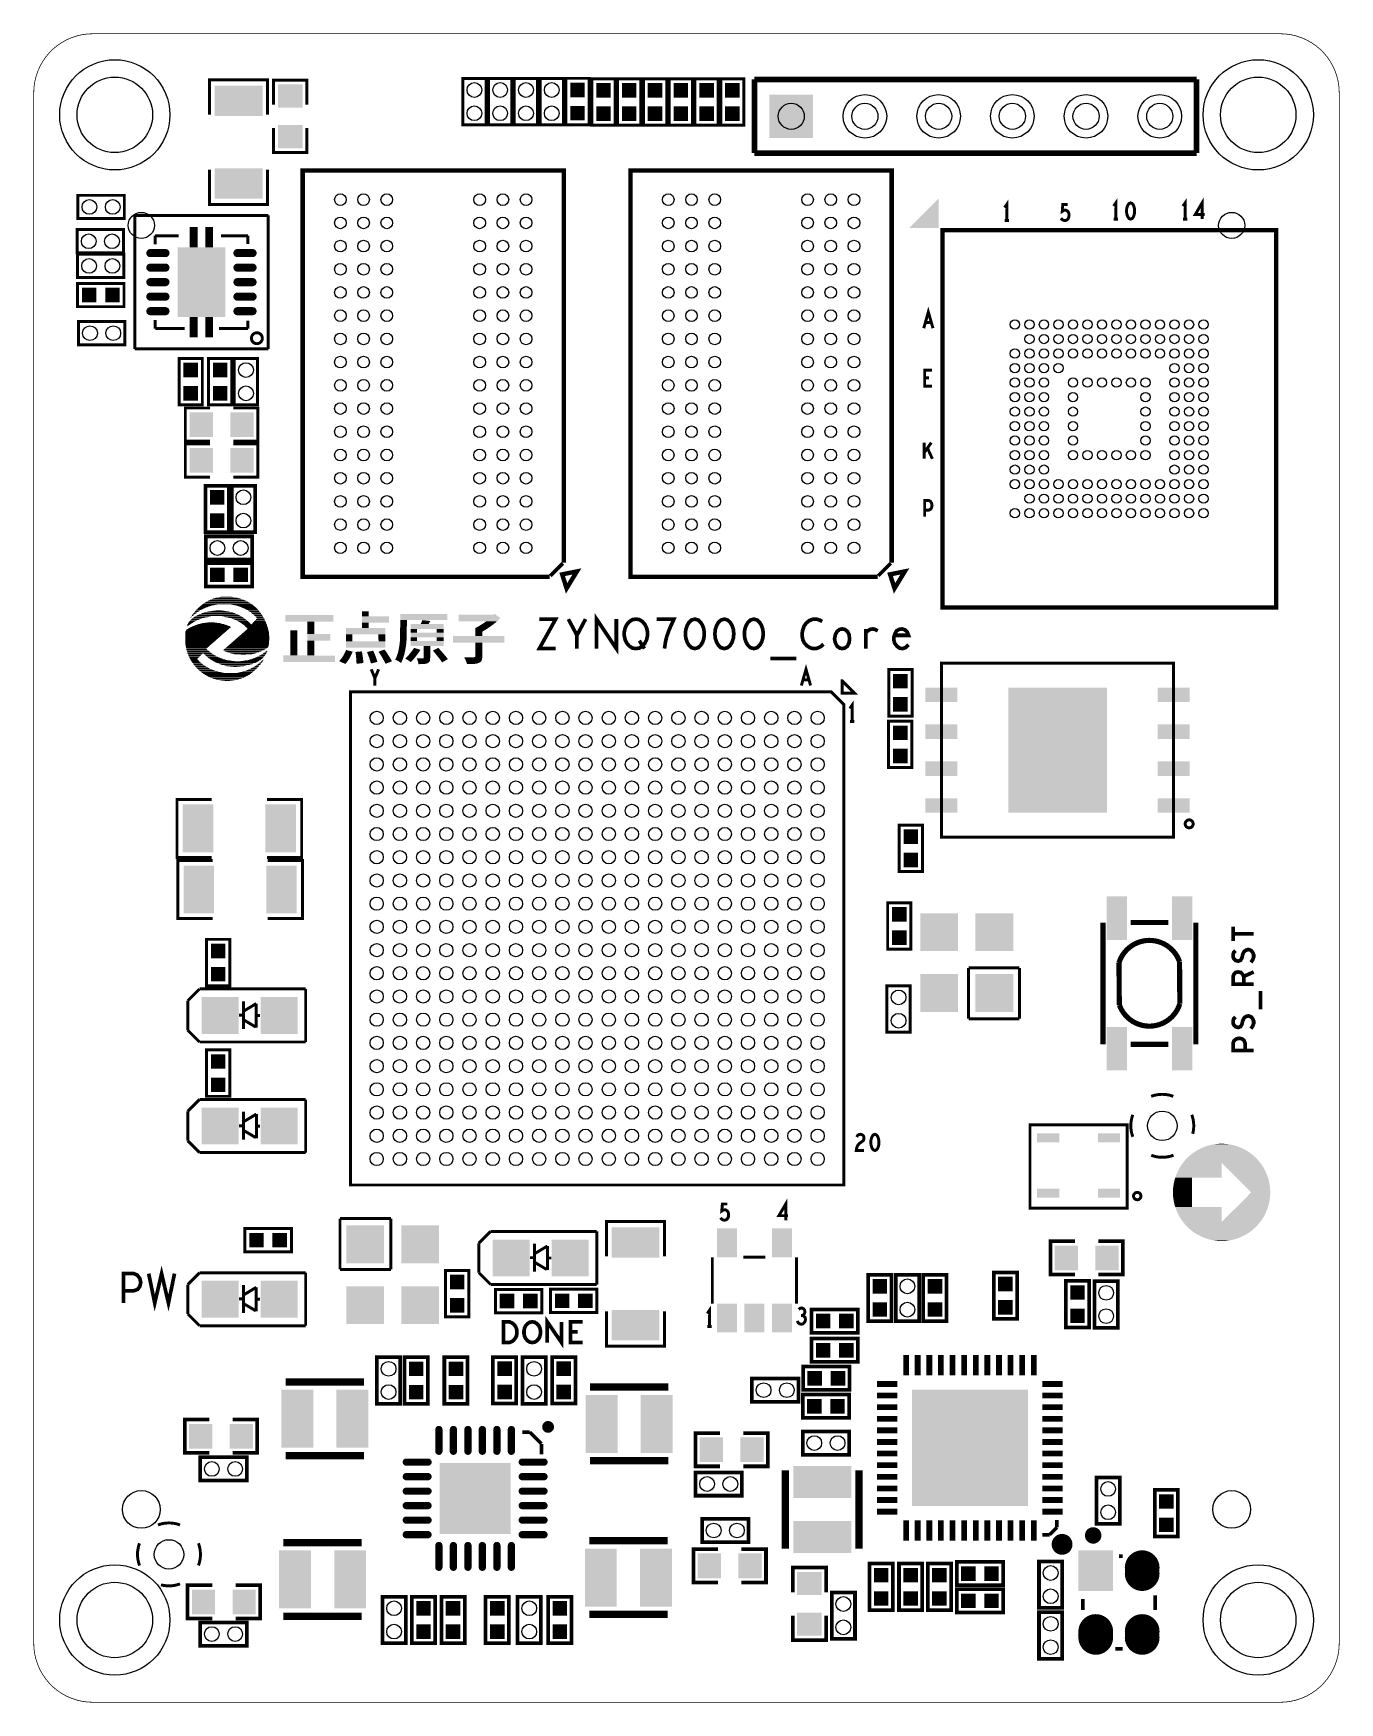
# Model space of a CAD drawing. Extents: x 0 to 1.77, y 0.1 to 2.36.
import ezdxf

# ---------------------------------------------------------------- set-up
doc = ezdxf.new("R2010")
doc.units = 0
doc.layers.get('0').update_dxf_attribs({"linetype": 'CONTINUOUS'})
doc.layers.add('ASSY_ART', color=2, linetype='CONTINUOUS')
doc.layers.add('ZYNQ_CORE_2V3_0', color=7, linetype='CONTINUOUS')

# ---------------------------------------------------------------- blocks, each defined once
blk = doc.blocks.new('RECTANGLE_4')
blk.add_solid([(0.01575, 0.01675), (0.01575, -0.01675), (-0.01575, 0.01675), (-0.01575, -0.01675)])
blk = doc.blocks.new('OBLONG_13')
at = {"const_width": 0.011}
blk.add_lwpolyline([(0.01025, 0), (-0.01025, 0)], dxfattribs=at)
at = {"const_width": 0.0055}
for points in [[(-0.013, 0, 1), (-0.0075, 0, 1)], [(0.0075, 0, 1), (0.013, 0, 1)]]:
    blk.add_lwpolyline(points, format="xyb", close=True, dxfattribs=at)
blk = doc.blocks.new('ROUND_2')
blk.add_circle((0, 0), 0.01)
blk = doc.blocks.new('RECTANGLE_14')
blk.add_solid([(0.0325, 0.02065), (0.0325, -0.02065), (-0.0325, 0.02065), (-0.0325, -0.02065)])
blk = doc.blocks.new('RECTANGLE_25')
blk.add_solid([(0.003935, 0.01378), (0.003935, -0.01378), (-0.003935, 0.01378), (-0.003935, -0.01378)])
blk = doc.blocks.new('ROUND_3')
blk.add_circle((0, 0), 0.02)
blk = doc.blocks.new('SQUARE_26')
blk.add_solid([(0.07874, 0.07874), (0.07874, -0.07874), (-0.07874, 0.07874), (-0.07874, -0.07874)])
blk = doc.blocks.new('ROUND_8')
blk.add_circle((0, 0), 0.0748)
blk = doc.blocks.new('SQUARE_35')
blk.add_solid([(0.02955, 0.02955), (0.02955, -0.02955), (-0.02955, 0.02955), (-0.02955, -0.02955)])
blk = doc.blocks.new('ROUND_15')
blk.add_circle((0, 0), 0.0177)
blk = doc.blocks.new('RECTANGLE_16')
blk.add_solid([(0.01675, 0.01575), (0.01675, -0.01575), (-0.01675, 0.01575), (-0.01675, -0.01575)])
blk = doc.blocks.new('ROUND_5')
blk.add_circle((0, 0), 0.0256)
blk = doc.blocks.new('ROUND_27')
blk.add_circle((0, 0), 0.009)
blk = doc.blocks.new('ROUND_36')
blk.add_circle((0, 0), 0.0063)
blk = doc.blocks.new('RECTANGLE_28')
blk.add_solid([(0.06695, 0.08465), (0.06695, -0.08465), (-0.06695, 0.08465), (-0.06695, -0.08465)])
blk = doc.blocks.new('RECTANGLE_6')
blk.add_solid([(0.02065, 0.0325), (0.02065, -0.0325), (-0.02065, 0.0325), (-0.02065, -0.0325)])
blk = doc.blocks.new('OBLONG_37')
at = {"const_width": 0.047}
blk.add_lwpolyline([(0, 0.004), (0, -0.004)], dxfattribs=at)
at = {"const_width": 0.0235}
for points in [[(-0.0118, 0.004, 1), (0.0118, 0.004, 1)], [(-0.0118, -0.004, 1), (0.0118, -0.004, 1)]]:
    blk.add_lwpolyline(points, format="xyb", close=True, dxfattribs=at)
blk = doc.blocks.new('OBLONG_17')
at = {"const_width": 0.00984}
blk.add_lwpolyline([(0, 0.014765), (0, -0.014765)], dxfattribs=at)
at = {"const_width": 0.00492}
for points in [[(-0.00246, 0.014765, 1), (0.00246, 0.014765, 1)], [(-0.00246, -0.014765, 1), (0.00246, -0.014765, 1)]]:
    blk.add_lwpolyline(points, format="xyb", close=True, dxfattribs=at)
blk = doc.blocks.new('RECTANGLE_29')
blk.add_solid([(0.02165, 0.00985), (0.02165, -0.00985), (-0.02165, 0.00985), (-0.02165, -0.00985)])
blk = doc.blocks.new('RECTANGLE_38')
blk.add_solid([(0.023505, 0.0275), (0.023505, -0.0275), (-0.023505, 0.0275), (-0.023505, -0.0275)])
blk = doc.blocks.new('OBLONG_18')
at = {"const_width": 0.00984}
blk.add_lwpolyline([(0.014765, 0), (-0.014765, 0)], dxfattribs=at)
at = {"const_width": 0.00492}
for points in [[(-0.017225, 0, 1), (-0.012305, 0, 1)], [(0.012305, 0, 1), (0.017225, 0, 1)]]:
    blk.add_lwpolyline(points, format="xyb", close=True, dxfattribs=at)
blk = doc.blocks.new('SQUARE_7')
blk.add_solid([(0.025, 0.025), (0.025, -0.025), (-0.025, 0.025), (-0.025, -0.025)])
blk = doc.blocks.new('RECTANGLE_39')
blk.add_solid([(0.01378, 0.02953), (0.01378, -0.02953), (-0.01378, 0.02953), (-0.01378, -0.02953)])
blk = doc.blocks.new('SQUARE_9')
blk.add_solid([(0.00985, 0.00985), (0.00985, -0.00985), (-0.00985, 0.00985), (-0.00985, -0.00985)])
blk = doc.blocks.new('SQUARE_19')
blk.add_solid([(0.04823, 0.04823), (0.04823, -0.04823), (-0.04823, 0.04823), (-0.04823, -0.04823)])
blk = doc.blocks.new('SQUARE_30')
blk.add_solid([(0.0256, 0.0256), (0.0256, -0.0256), (-0.0256, 0.0256), (-0.0256, -0.0256)])
blk = doc.blocks.new('RECTANGLE_20')
blk.add_solid([(0.021655, 0.03937), (0.021655, -0.03937), (-0.021655, 0.03937), (-0.021655, -0.03937)])
blk = doc.blocks.new('RECTANGLE_31')
blk.add_solid([(0.015, 0.006), (0.015, -0.006), (-0.015, 0.006), (-0.015, -0.006)])
blk = doc.blocks.new('RECTANGLE_21')
blk.add_solid([(0.03937, 0.021655), (0.03937, -0.021655), (-0.03937, 0.021655), (-0.03937, -0.021655)])
blk = doc.blocks.new('RECTANGLE_32')
blk.add_solid([(0.0136, 0.0195), (0.0136, -0.0195), (-0.0136, 0.0195), (-0.0136, -0.0195)])
blk = doc.blocks.new('CUSTOM_10')
for points in [[(-0.0158, 0.0472), (-0.0158, 0.0748), (-0.0051, 0.0472), (-0.0051, 0.0748)], [(0.0051, 0.0472), (0.0051, 0.0748), (0.0158, 0.0472), (0.0158, 0.0748)], [(-0.0325, -0.0472), (-0.0325, 0.0472), (0.0325, -0.0472), (0.0325, 0.0472)], [(-0.0158, -0.0748), (-0.0158, -0.0472), (-0.0051, -0.0748), (-0.0051, -0.0472)], [(0.0051, -0.0748), (0.0051, -0.0472), (0.0158, -0.0748), (0.0158, -0.0472)]]:
    blk.add_solid(points)
blk = doc.blocks.new('RECTANGLE_22')
blk.add_solid([(0.01378, 0.003935), (0.01378, -0.003935), (-0.01378, 0.003935), (-0.01378, -0.003935)])
blk = doc.blocks.new('ROUND_33')
blk.add_circle((0, 0), 0.0079)
blk = doc.blocks.new('ROUND_34')
blk.add_circle((0, 0), 0.0295)
blk = doc.blocks.new('ROUND_95')
blk.add_circle((0, 0), 0.0177)
blk = doc.blocks.new('ROUND_96')
blk.add_circle((0, 0), 0.0512)

msp = doc.modelspace()

# ---------------------------------------------------------------- linework, layer by layer
at = {"layer": 'ASSY_ART'}
for points, const_width in [([(0.08, 2.3622, 0.414214), (0, 2.2822)], 0.001), ([(1.7716, 2.2822, 0.414214), (1.6917, 2.3622)], 0.001), ([(1.5549, 1.1032, 0.721286), (1.4727, 1.1017)], 0.007), ([(1.4732, 1.0446, 0.721175), (1.5553, 1.0461)], 0.007), ([(1.5465, 0.9205, 0.181986), (1.5164, 0.9205)], 0.004), ([(1.4915, 0.8955, 0.180818), (1.4915, 0.8656)], 0.004), ([(1.5728, 0.8697, 0.155116), (1.5715, 0.8955)], 0.004), ([(1.5165, 0.8405, 0.182311), (1.5467, 0.8406)], 0.004), ([(0.1985, 0.339, 0.180798), (0.1686, 0.339)], 0.004), ([(0.1435, 0.314, 0.182255), (0.1436, 0.2839)], 0.004), ([(0.2235, 0.284, 0.181985), (0.2235, 0.3141)], 0.004), ([(0.1726, 0.2577, 0.155191), (0.1985, 0.259)], 0.004), ([(0, 0.1784, 0.414214), (0.08, 0.0984)], 0.001), ([(1.6917, 0.0984, 0.414214), (1.7716, 0.1784)], 0.001)]:
    msp.add_lwpolyline(points, format="xyb", dxfattribs=dict(at, const_width=const_width))
for points, const_width in [([(1.6917, 2.3622), (0.08, 2.3622)], 0.001), ([(0.3174, 2.2526), (0.3174, 2.2998), (0.2386, 2.2998), (0.2386, 2.2526)], 0.004), ([(0.3706, 2.266), (0.3706, 2.2994), (0.3254, 2.2994), (0.3254, 2.266)], 0.004), ([(0.5822, 2.3016), (0.5822, 2.2386), (0.6138, 2.2386), (0.6138, 2.3016), (0.5822, 2.3016)], 0.004), ([(0.6172, 2.3016), (0.6172, 2.2386), (0.6488, 2.2386), (0.6488, 2.3016), (0.6172, 2.3016)], 0.004), ([(0.6522, 2.3016), (0.6522, 2.2386), (0.6838, 2.2386), (0.6838, 2.3016), (0.6522, 2.3016)], 0.004), ([(0.6872, 2.3016), (0.6872, 2.2386), (0.7188, 2.2386), (0.7188, 2.3016), (0.6872, 2.3016)], 0.004), ([(0.7222, 2.3017), (0.7222, 2.2387), (0.7538, 2.2387), (0.7538, 2.3017), (0.7222, 2.3017)], 0.004), ([(0.7573, 2.3012), (0.7573, 2.2382), (0.7888, 2.2382), (0.7888, 2.3012), (0.7573, 2.3012)], 0.004), ([(0.7923, 2.3012), (0.7923, 2.2382), (0.8238, 2.2382), (0.8238, 2.3012), (0.7923, 2.3012)], 0.004), ([(0.8274, 2.3012), (0.8274, 2.2382), (0.8589, 2.2382), (0.8589, 2.3012), (0.8274, 2.3012)], 0.004), ([(0.8623, 2.3012), (0.8623, 2.2382), (0.8938, 2.2382), (0.8938, 2.3012), (0.8623, 2.3012)], 0.004), ([(0.8973, 2.3012), (0.8973, 2.2382), (0.9288, 2.2382), (0.9288, 2.3012), (0.8973, 2.3012)], 0.004), ([(0.9323, 2.3012), (0.9323, 2.2382), (0.9638, 2.2382), (0.9638, 2.3012), (0.9323, 2.3012)], 0.004), ([(0.978, 2.3002), (1.578, 2.3002)], 0.0079), ([(0.978, 2.2002), (0.978, 2.3002)], 0.0079), ([(1.578, 2.3002), (1.578, 2.2002)], 0.0079), ([(0, 2.2822), (0, 2.22)], 0.001), ([(1.7716, 0.1784), (1.7716, 2.2822)], 0.001), ([(0, 2.22), (0, 0.1784)], 0.001), ([(0.3706, 2.2344), (0.3706, 2.201), (0.3254, 2.201), (0.3254, 2.2344)], 0.004), ([(1.578, 2.2002), (0.978, 2.2002)], 0.0079), ([(0.3174, 2.1778), (0.3174, 2.1306), (0.2386, 2.1306), (0.2386, 2.1778)], 0.004), ([(0.7001, 1.6253), (0.3649, 1.6253), (0.3649, 2.1765), (0.7193, 2.1765), (0.7193, 1.6447)], 0.006), ([(1.1451, 1.6253), (0.8099, 1.6253), (0.8099, 2.1765), (1.1643, 2.1765), (1.1643, 1.6447)], 0.006), ([(0.1229, 2.143), (0.0599, 2.143), (0.0599, 2.1114), (0.1229, 2.1114), (0.1229, 2.143)], 0.004), ([(1.3205, 2.1087), (1.3205, 2.1307), (1.3175, 2.1263)], 0.004), ([(1.394, 2.112), (1.3955, 2.1102), (1.3973, 2.1091), (1.3995, 2.1087), (1.4018, 2.1094), (1.4035, 2.1109), (1.4047, 2.1135), (1.405, 2.1164), (1.4045, 2.1193), (1.4033, 2.1212), (1.4015, 2.1226), (1.3998, 2.123), (1.398, 2.1226), (1.3958, 2.1212), (1.3965, 2.1307), (1.4033, 2.1307)], 0.004), ([(1.4685, 2.1107), (1.4685, 2.1327), (1.4655, 2.1283)], 0.004), ([(1.4885, 2.1327), (1.4865, 2.132), (1.485, 2.1301), (1.484, 2.1279), (1.4832, 2.125), (1.483, 2.1217), (1.4832, 2.1184), (1.484, 2.1155), (1.485, 2.1133), (1.4865, 2.1114), (1.4885, 2.1107), (1.4905, 2.1114), (1.492, 2.1133), (1.493, 2.1155), (1.4937, 2.1184), (1.494, 2.1217), (1.4937, 2.125), (1.493, 2.1279), (1.492, 2.1301), (1.4905, 2.132), (1.4885, 2.1327)], 0.004), ([(1.5625, 2.1107), (1.5625, 2.1327), (1.5595, 2.1283)], 0.004), ([(1.5855, 2.1107), (1.5855, 2.1327), (1.5762, 2.1169), (1.5888, 2.1169)], 0.004), ([(0.137, 1.9346), (0.137, 2.1158)], 0.004), ([(0.137, 2.1158), (0.3182, 2.1158)], 0.004), ([(0.3182, 2.1158), (0.3182, 1.9346)], 0.004), ([(1.3175, 2.1087), (1.3235, 2.1087)], 0.004), ([(1.4655, 2.1107), (1.4715, 2.1107)], 0.004), ([(1.5595, 2.1107), (1.5655, 2.1107)], 0.004), ([(0.1219, 2.0965), (0.0589, 2.0965), (0.0589, 2.0649), (0.1219, 2.0649), (0.1219, 2.0965)], 0.004), ([(0.1966, 2.0882), (0.1646, 2.0882)], 0.004), ([(0.1646, 2.0882), (0.1646, 2.0766)], 0.004), ([(0.2906, 2.0882), (0.2541, 2.0882)], 0.004), ([(0.2906, 2.0768), (0.2906, 2.0882)], 0.004), ([(1.2331, 2.0956), (1.6859, 2.0956), (1.6859, 1.5838), (1.2331, 1.5838), (1.2331, 2.0956)], 0.006), ([(0.1224, 2.063), (0.0594, 2.063), (0.0594, 2.0314), (0.1224, 2.0314), (0.1224, 2.063)], 0.004), ([(0.1225, 2.0235), (0.0595, 2.0235), (0.0595, 1.9919), (0.1225, 1.9919), (0.1225, 2.0235)], 0.004), ([(0.1236, 1.9718), (0.0606, 1.9718), (0.0606, 1.9402), (0.1236, 1.9402), (0.1236, 1.9718)], 0.004), ([(0.1649, 1.9622), (0.1649, 1.9739)], 0.004), ([(0.2906, 1.9728), (0.2906, 1.9622)], 0.004), ([(1.2078, 1.9627), (1.214, 1.9847), (1.2203, 1.9627)], 0.004), ([(1.218, 1.9704), (1.21, 1.9704)], 0.004), ([(0.2048, 1.9622), (0.1649, 1.9622)], 0.004), ([(0.2906, 1.9622), (0.2515, 1.9622)], 0.004), ([(0.3182, 1.9346), (0.137, 1.9346)], 0.004), ([(0.2288, 1.8587), (0.2288, 1.9217), (0.1973, 1.9217), (0.1973, 1.8587), (0.2288, 1.8587)], 0.004), ([(0.2372, 1.9217), (0.2372, 1.8587), (0.2687, 1.8587), (0.2687, 1.9217), (0.2372, 1.9217)], 0.004), ([(0.2722, 1.9216), (0.2722, 1.8586), (0.3038, 1.8586), (0.3038, 1.9216), (0.2722, 1.9216)], 0.004), ([(1.219, 1.8839), (1.209, 1.8839), (1.209, 1.9059), (1.219, 1.9059)], 0.004), ([(1.215, 1.8953), (1.209, 1.8953)], 0.004), ([(0.2392, 1.8544), (0.2057, 1.8544), (0.2057, 1.8093), (0.2392, 1.8093)], 0.004), ([(0.2707, 1.8544), (0.3041, 1.8544), (0.3041, 1.8093), (0.2707, 1.8093)], 0.004), ([(0.2392, 1.8059), (0.2057, 1.8059), (0.2057, 1.7607), (0.2392, 1.7607)], 0.004), ([(0.2707, 1.8059), (0.3041, 1.8059), (0.3041, 1.7607), (0.2707, 1.7607)], 0.004), ([(1.2085, 1.7855), (1.2085, 1.8075)], 0.004), ([(1.218, 1.8075), (1.2085, 1.7939)], 0.004), ([(1.2195, 1.7855), (1.2127, 1.8002)], 0.004), ([(0.2332, 1.7488), (0.2332, 1.6858), (0.2648, 1.6858), (0.2648, 1.7488), (0.2332, 1.7488)], 0.005), ([(0.3003, 1.686), (0.3003, 1.749), (0.2687, 1.749), (0.2687, 1.686), (0.3003, 1.686)], 0.005), ([(1.209, 1.7068), (1.209, 1.7288), (1.215, 1.7288), (1.217, 1.7277), (1.2185, 1.7251), (1.219, 1.7222), (1.2185, 1.7193), (1.2172, 1.7171), (1.215, 1.716), (1.209, 1.716)], 0.004), ([(0.2965, 1.6803), (0.2335, 1.6803), (0.2335, 1.6487), (0.2965, 1.6487), (0.2965, 1.6803)], 0.005), ([(0.2335, 1.6122), (0.2965, 1.6122), (0.2965, 1.6438), (0.2335, 1.6438), (0.2335, 1.6122)], 0.005), ([(0.718, 1.6437), (0.701, 1.6268)], 0.005), ([(0.7171, 1.6287), (0.7231, 1.6097), (0.7371, 1.6327), (0.7171, 1.6287)], 0.006), ([(1.163, 1.6437), (1.146, 1.6268)], 0.005), ([(1.1621, 1.6287), (1.1681, 1.6097), (1.1821, 1.6327), (1.1621, 1.6287)], 0.006), ([(0.2384, 1.5853), (0.2258, 1.5853)], 0.00033), ([(0.2394, 1.5857), (0.2261, 1.5857)], 0.00033), ([(0.2404, 1.586), (0.2265, 1.586)], 0.00033), ([(0.2418, 1.5863), (0.2268, 1.5863)], 0.00033), ([(0.2431, 1.5867), (0.2272, 1.5867)], 0.00033), ([(0.2448, 1.587), (0.2278, 1.587)], 0.00033), ([(0.2465, 1.5873), (0.2282, 1.5873)], 0.00033), ([(0.2485, 1.5877), (0.2285, 1.5877)], 0.00033), ([(0.2516, 1.588), (0.2292, 1.588)], 0.00033), ([(0.2954, 1.5884), (0.2295, 1.5884)], 0.00033), ([(0.2951, 1.5887), (0.2299, 1.5887)], 0.00033), ([(0.2948, 1.589), (0.2305, 1.589)], 0.00033), ([(0.2941, 1.5894), (0.2309, 1.5894)], 0.00033), ([(0.2934, 1.5897), (0.2316, 1.5897)], 0.00033), ([(0.2931, 1.59), (0.2319, 1.59)], 0.00033), ([(0.2924, 1.5904), (0.2326, 1.5904)], 0.00033), ([(0.2917, 1.5907), (0.2329, 1.5907)], 0.00033), ([(0.2914, 1.5911), (0.2336, 1.5911)], 0.00033), ([(0.2907, 1.5914), (0.2339, 1.5914)], 0.00033), ([(0.29, 1.5917), (0.2346, 1.5917)], 0.00033), ([(0.2894, 1.5921), (0.2353, 1.5921)], 0.00033), ([(0.2887, 1.5924), (0.2359, 1.5924)], 0.00033), ([(0.288, 1.5927), (0.2366, 1.5927)], 0.00033), ([(0.2873, 1.5931), (0.2373, 1.5931)], 0.00033), ([(0.2867, 1.5934), (0.238, 1.5934)], 0.00033), ([(0.2857, 1.5938), (0.2386, 1.5938)], 0.00033), ([(0.285, 1.5941), (0.2393, 1.5941)], 0.00033), ([(0.284, 1.5944), (0.24, 1.5944)], 0.00033), ([(0.283, 1.5948), (0.241, 1.5948)], 0.00033), ([(0.2823, 1.5951), (0.2417, 1.5951)], 0.00033), ([(0.2813, 1.5954), (0.2427, 1.5954)], 0.00033), ([(0.2799, 1.5958), (0.2437, 1.5958)], 0.00033), ([(0.2789, 1.5961), (0.2444, 1.5961)], 0.00033), ([(0.2776, 1.5965), (0.2457, 1.5965)], 0.00033), ([(0.2762, 1.5968), (0.2467, 1.5968)], 0.00033), ([(0.2749, 1.5971), (0.2481, 1.5971)], 0.00033), ([(0.2732, 1.5975), (0.2498, 1.5975)], 0.00033), ([(0.2712, 1.5978), (0.2515, 1.5978)], 0.00033), ([(0.2688, 1.5981), (0.2535, 1.5981)], 0.00033), ([(0.2651, 1.5985), (0.2569, 1.5985)], 0.00033), ([(0.2961, 1.588), (0.265, 1.588)], 0.00033), ([(0.2965, 1.5877), (0.268, 1.5877)], 0.00033), ([(0.2971, 1.5873), (0.27, 1.5873)], 0.00033), ([(0.2975, 1.587), (0.2717, 1.587)], 0.00033), ([(0.2978, 1.5867), (0.2734, 1.5867)], 0.00033), ([(0.2982, 1.5863), (0.2747, 1.5863)], 0.00033), ([(0.2988, 1.586), (0.2761, 1.586)], 0.00033), ([(0.2992, 1.5857), (0.2771, 1.5857)], 0.00033), ([(0.2995, 1.5853), (0.2781, 1.5853)], 0.00033), ([(0.2155, 1.563), (0.2099, 1.563)], 0.00033), ([(0.2151, 1.5627), (0.2099, 1.5627)], 0.00033), ([(0.2168, 1.5637), (0.2103, 1.5637)], 0.00033), ([(0.2161, 1.5634), (0.2103, 1.5634)], 0.00033), ([(0.2175, 1.5641), (0.2106, 1.5641)], 0.00033), ([(0.2178, 1.5644), (0.211, 1.5644)], 0.00033), ([(0.2192, 1.5651), (0.2113, 1.5651)], 0.00033), ([(0.2185, 1.5647), (0.2113, 1.5647)], 0.00033), ([(0.2198, 1.5654), (0.2116, 1.5654)], 0.00033), ([(0.2205, 1.5657), (0.212, 1.5657)], 0.00033), ([(0.2212, 1.5661), (0.2123, 1.5661)], 0.00033), ([(0.2131, 1.5698), (0.2127, 1.5698)], 0.00033), ([(0.2222, 1.5664), (0.2127, 1.5664)], 0.00033), ([(0.2138, 1.5705), (0.213, 1.5705)], 0.00033), ([(0.2134, 1.5701), (0.213, 1.5701)], 0.00033), ([(0.2229, 1.5668), (0.213, 1.5668)], 0.00033), ([(0.2141, 1.5708), (0.2133, 1.5708)], 0.00033), ([(0.2236, 1.5671), (0.2133, 1.5671)], 0.00033), ([(0.2148, 1.5715), (0.2137, 1.5715)], 0.00033), ([(0.2145, 1.5711), (0.2137, 1.5711)], 0.00033), ([(0.2246, 1.5674), (0.2137, 1.5674)], 0.00033), ([(0.2158, 1.5722), (0.214, 1.5722)], 0.00033), ([(0.2151, 1.5718), (0.214, 1.5718)], 0.00033), ([(0.2253, 1.5678), (0.214, 1.5678)], 0.00033), ([(0.2161, 1.5725), (0.2143, 1.5725)], 0.00033), ([(0.2263, 1.5681), (0.2143, 1.5681)], 0.00033), ([(0.2168, 1.5732), (0.2147, 1.5732)], 0.00033), ([(0.2165, 1.5728), (0.2147, 1.5728)], 0.00033), ([(0.2273, 1.5684), (0.2147, 1.5684)], 0.00033), ([(0.2172, 1.5735), (0.215, 1.5735)], 0.00033), ([(0.2283, 1.5688), (0.215, 1.5688)], 0.00033), ([(0.2182, 1.5742), (0.2154, 1.5742)], 0.00033), ([(0.2175, 1.5738), (0.2154, 1.5738)], 0.00033), ([(0.2293, 1.5691), (0.2154, 1.5691)], 0.00033), ([(0.2185, 1.5745), (0.2157, 1.5745)], 0.00033), ([(0.2188, 1.5749), (0.216, 1.5749)], 0.00033), ([(0.2303, 1.5695), (0.216, 1.5695)], 0.00033), ([(0.2198, 1.5755), (0.2164, 1.5755)], 0.00033), ([(0.2192, 1.5752), (0.2164, 1.5752)], 0.00033), ([(0.2317, 1.5698), (0.2164, 1.5698)], 0.00033), ([(0.2202, 1.5759), (0.2167, 1.5759)], 0.00033), ([(0.233, 1.5701), (0.2167, 1.5701)], 0.00033), ([(0.2205, 1.5762), (0.217, 1.5762)], 0.00033), ([(0.2212, 1.5765), (0.2174, 1.5765)], 0.00033), ([(0.2344, 1.5705), (0.2174, 1.5705)], 0.00033), ([(0.2219, 1.5772), (0.2177, 1.5772)], 0.00033), ([(0.2215, 1.5769), (0.2177, 1.5769)], 0.00033), ([(0.2361, 1.5708), (0.2177, 1.5708)], 0.00033), ([(0.2225, 1.5776), (0.218, 1.5776)], 0.00033), ([(0.2229, 1.5779), (0.2184, 1.5779)], 0.00033), ([(0.2377, 1.5711), (0.2184, 1.5711)], 0.00033), ([(0.2236, 1.5782), (0.2187, 1.5782)], 0.00033), ([(0.2239, 1.5786), (0.2191, 1.5786)], 0.00033), ([(0.2404, 1.5715), (0.2191, 1.5715)], 0.00033), ([(0.2246, 1.5789), (0.2194, 1.5789)], 0.00033), ([(0.2256, 1.5796), (0.2197, 1.5796)], 0.00033), ([(0.2253, 1.5792), (0.2197, 1.5792)], 0.00033), ([(0.2442, 1.5718), (0.2197, 1.5718)], 0.00033), ([(0.2263, 1.5799), (0.2201, 1.5799)], 0.00033), ([(0.2806, 1.5722), (0.2201, 1.5722)], 0.00033), ([(0.2269, 1.5803), (0.2204, 1.5803)], 0.00033), ([(0.2273, 1.5806), (0.2208, 1.5806)], 0.00033), ([(0.2803, 1.5725), (0.2208, 1.5725)], 0.00033), ([(0.228, 1.5809), (0.2211, 1.5809)], 0.00033), ([(0.2286, 1.5813), (0.2214, 1.5813)], 0.00033), ([(0.2796, 1.5728), (0.2214, 1.5728)], 0.00033), ([(0.2293, 1.5816), (0.2218, 1.5816)], 0.00033), ([(0.23, 1.5819), (0.2221, 1.5819)], 0.00033), ([(0.2789, 1.5732), (0.2221, 1.5732)], 0.00033), ([(0.2306, 1.5823), (0.2224, 1.5823)], 0.00033), ([(0.2313, 1.5826), (0.2228, 1.5826)], 0.00033), ([(0.2782, 1.5735), (0.2228, 1.5735)], 0.00033), ([(0.232, 1.583), (0.2231, 1.583)], 0.00033), ([(0.233, 1.5833), (0.2235, 1.5833)], 0.00033), ([(0.2776, 1.5738), (0.2235, 1.5738)], 0.00033), ([(0.2337, 1.5836), (0.2238, 1.5836)], 0.00033), ([(0.2344, 1.584), (0.2241, 1.584)], 0.00033), ([(0.2354, 1.5843), (0.2245, 1.5843)], 0.00033), ([(0.2766, 1.5742), (0.2245, 1.5742)], 0.00033), ([(0.2364, 1.5846), (0.2248, 1.5846)], 0.00033), ([(0.2759, 1.5745), (0.2251, 1.5745)], 0.00033), ([(0.2374, 1.585), (0.2255, 1.585)], 0.00033), ([(0.2752, 1.5749), (0.2258, 1.5749)], 0.00033), ([(0.2745, 1.5752), (0.2268, 1.5752)], 0.00033), ([(0.2735, 1.5755), (0.2278, 1.5755)], 0.00033), ([(0.2725, 1.5759), (0.2285, 1.5759)], 0.00033), ([(0.2718, 1.5762), (0.2295, 1.5762)], 0.00033), ([(0.2708, 1.5765), (0.2305, 1.5765)], 0.00033), ([(0.2509, 1.5627), (0.2305, 1.5627)], 0.00033), ([(0.2698, 1.5769), (0.2316, 1.5769)], 0.00033), ([(0.2485, 1.563), (0.2326, 1.563)], 0.00033), ([(0.2685, 1.5772), (0.2329, 1.5772)], 0.00033), ([(0.2674, 1.5776), (0.2339, 1.5776)], 0.00033), ([(0.2661, 1.5779), (0.2353, 1.5779)], 0.00033), ([(0.2455, 1.5634), (0.2359, 1.5634)], 0.00033), ([(0.2644, 1.5782), (0.2369, 1.5782)], 0.00033), ([(0.2631, 1.5786), (0.2386, 1.5786)], 0.00033), ([(0.261, 1.5789), (0.2407, 1.5789)], 0.00033), ([(0.2587, 1.5792), (0.243, 1.5792)], 0.00033), ([(0.255, 1.5796), (0.2467, 1.5796)], 0.00033), ([(0.2813, 1.5718), (0.2518, 1.5718)], 0.00033), ([(0.2819, 1.5715), (0.2559, 1.5715)], 0.00033), ([(0.2823, 1.5711), (0.2582, 1.5711)], 0.00033), ([(0.283, 1.5708), (0.2602, 1.5708)], 0.00033), ([(0.2836, 1.5705), (0.2619, 1.5705)], 0.00033), ([(0.284, 1.5701), (0.2633, 1.5701)], 0.00033), ([(0.2847, 1.5698), (0.2646, 1.5698)], 0.00033), ([(0.285, 1.5695), (0.266, 1.5695)], 0.00033), ([(0.2857, 1.5691), (0.267, 1.5691)], 0.00033), ([(0.286, 1.5688), (0.268, 1.5688)], 0.00033), ([(0.2863, 1.5684), (0.269, 1.5684)], 0.00033), ([(0.287, 1.5681), (0.27, 1.5681)], 0.00033), ([(0.2873, 1.5678), (0.271, 1.5678)], 0.00033), ([(0.2877, 1.5674), (0.2721, 1.5674)], 0.00033), ([(0.2884, 1.5671), (0.2727, 1.5671)], 0.00033), ([(0.2887, 1.5668), (0.2734, 1.5668)], 0.00033), ([(0.289, 1.5664), (0.2744, 1.5664)], 0.00033), ([(0.2894, 1.5661), (0.2751, 1.5661)], 0.00033), ([(0.29, 1.5657), (0.2758, 1.5657)], 0.00033), ([(0.2904, 1.5654), (0.2764, 1.5654)], 0.00033), ([(0.2907, 1.5651), (0.2771, 1.5651)], 0.00033), ([(0.2911, 1.5647), (0.2778, 1.5647)], 0.00033), ([(0.2914, 1.5644), (0.2785, 1.5644)], 0.00033), ([(0.2998, 1.585), (0.2791, 1.585)], 0.00033), ([(0.2917, 1.5641), (0.2791, 1.5641)], 0.00033), ([(0.2921, 1.5637), (0.2795, 1.5637)], 0.00033), ([(0.3002, 1.5846), (0.2802, 1.5846)], 0.00033), ([(0.2924, 1.5634), (0.2802, 1.5634)], 0.00033), ([(0.2928, 1.563), (0.2808, 1.563)], 0.00033), ([(0.3005, 1.5843), (0.2812, 1.5843)], 0.00033), ([(0.2931, 1.5627), (0.2812, 1.5627)], 0.00033), ([(0.3012, 1.584), (0.2822, 1.584)], 0.00033), ([(0.3015, 1.5836), (0.2828, 1.5836)], 0.00033), ([(0.3019, 1.5833), (0.2835, 1.5833)], 0.00033), ([(0.3022, 1.583), (0.2845, 1.583)], 0.00033), ([(0.3025, 1.5826), (0.2852, 1.5826)], 0.00033), ([(0.3029, 1.5823), (0.2859, 1.5823)], 0.00033), ([(0.3032, 1.5819), (0.2866, 1.5819)], 0.00033), ([(0.3035, 1.5816), (0.2872, 1.5816)], 0.00033), ([(0.3039, 1.5813), (0.2879, 1.5813)], 0.00033), ([(0.3042, 1.5809), (0.2883, 1.5809)], 0.00033), ([(0.3042, 1.5806), (0.2889, 1.5806)], 0.00033), ([(0.3046, 1.5803), (0.2896, 1.5803)], 0.00033), ([(0.3049, 1.5799), (0.2899, 1.5799)], 0.00033), ([(0.3052, 1.5796), (0.2906, 1.5796)], 0.00033), ([(0.3056, 1.5792), (0.2913, 1.5792)], 0.00033), ([(0.3059, 1.5789), (0.2916, 1.5789)], 0.00033), ([(0.3063, 1.5786), (0.2923, 1.5786)], 0.00033), ([(0.3063, 1.5782), (0.2926, 1.5782)], 0.00033), ([(0.3066, 1.5779), (0.2933, 1.5779)], 0.00033), ([(0.3069, 1.5776), (0.2937, 1.5776)], 0.00033), ([(0.3073, 1.5772), (0.294, 1.5772)], 0.00033), ([(0.3073, 1.5769), (0.2947, 1.5769)], 0.00033), ([(0.3076, 1.5765), (0.295, 1.5765)], 0.00033), ([(0.3079, 1.5762), (0.2953, 1.5762)], 0.00033), ([(0.3083, 1.5759), (0.296, 1.5759)], 0.00033), ([(0.3083, 1.5755), (0.2964, 1.5755)], 0.00033), ([(0.3086, 1.5752), (0.2967, 1.5752)], 0.00033), ([(0.309, 1.5749), (0.297, 1.5749)], 0.00033), ([(0.309, 1.5745), (0.2974, 1.5745)], 0.00033), ([(0.3154, 1.5627), (0.2974, 1.5627)], 0.00033), ([(0.3093, 1.5742), (0.2977, 1.5742)], 0.00033), ([(0.315, 1.5634), (0.2977, 1.5634)], 0.00033), ([(0.315, 1.563), (0.2977, 1.563)], 0.00033), ([(0.315, 1.5637), (0.298, 1.5637)], 0.00033), ([(0.3096, 1.5738), (0.2984, 1.5738)], 0.00033), ([(0.3147, 1.5641), (0.2984, 1.5641)], 0.00033), ([(0.3096, 1.5735), (0.2987, 1.5735)], 0.00033), ([(0.3147, 1.5644), (0.2987, 1.5644)], 0.00033), ([(0.31, 1.5732), (0.299, 1.5732)], 0.00033), ([(0.3144, 1.5647), (0.299, 1.5647)], 0.00033), ([(0.3103, 1.5728), (0.2994, 1.5728)], 0.00033), ([(0.3144, 1.5651), (0.2994, 1.5651)], 0.00033), ([(0.3103, 1.5725), (0.2997, 1.5725)], 0.00033), ([(0.314, 1.5654), (0.2997, 1.5654)], 0.00033), ([(0.3106, 1.5722), (0.3001, 1.5722)], 0.00033), ([(0.314, 1.5657), (0.3001, 1.5657)], 0.00033), ([(0.3106, 1.5718), (0.3004, 1.5718)], 0.00033), ([(0.3137, 1.5661), (0.3004, 1.5661)], 0.00033), ([(0.311, 1.5715), (0.3007, 1.5715)], 0.00033), ([(0.3137, 1.5664), (0.3007, 1.5664)], 0.00033), ([(0.3113, 1.5711), (0.3011, 1.5711)], 0.00033), ([(0.3137, 1.5668), (0.3011, 1.5668)], 0.00033), ([(0.3113, 1.5708), (0.3014, 1.5708)], 0.00033), ([(0.3133, 1.5674), (0.3014, 1.5674)], 0.00033), ([(0.3133, 1.5671), (0.3014, 1.5671)], 0.00033), ([(0.3116, 1.5705), (0.3018, 1.5705)], 0.00033), ([(0.313, 1.5678), (0.3018, 1.5678)], 0.00033), ([(0.3116, 1.5701), (0.3021, 1.5701)], 0.00033), ([(0.313, 1.5681), (0.3021, 1.5681)], 0.00033), ([(0.312, 1.5698), (0.3024, 1.5698)], 0.00033), ([(0.3127, 1.5684), (0.3024, 1.5684)], 0.00033), ([(0.312, 1.5695), (0.3028, 1.5695)], 0.00033), ([(0.3127, 1.5688), (0.3028, 1.5688)], 0.00033), ([(0.3123, 1.5691), (0.3031, 1.5691)], 0.00033), ([(0.6861, 1.568), (0.7083, 1.568), (0.6861, 1.528), (0.7083, 1.528)], 0.005), ([(0.7372, 1.528), (0.7372, 1.546), (0.7255, 1.568)], 0.005), ([(0.7488, 1.568), (0.7372, 1.546)], 0.005), ([(0.7638, 1.528), (0.7638, 1.568), (0.7906, 1.528), (0.7906, 1.568)], 0.005), ([(0.8172, 1.528), (0.8125, 1.5287), (0.8084, 1.5313), (0.8049, 1.5353), (0.8026, 1.54), (0.8014, 1.5453), (0.8014, 1.5507), (0.8026, 1.556), (0.8049, 1.5607), (0.8084, 1.5647), (0.8125, 1.5673), (0.8172, 1.568), (0.8218, 1.5673), (0.8259, 1.5647), (0.8294, 1.5607), (0.8317, 1.556), (0.8329, 1.5507), (0.8329, 1.5453), (0.8317, 1.54), (0.8294, 1.5353), (0.8259, 1.5313), (0.8218, 1.5287), (0.8172, 1.528)], 0.005), ([(0.856, 1.528), (0.8572, 1.5367), (0.8589, 1.544), (0.8612, 1.5507), (0.8642, 1.558), (0.8688, 1.568), (0.8455, 1.568)], 0.005), ([(0.8972, 1.568), (0.8925, 1.5667), (0.889, 1.5633), (0.8867, 1.5593), (0.8849, 1.554), (0.8843, 1.548), (0.8849, 1.542), (0.8867, 1.5367), (0.889, 1.5327), (0.8925, 1.5293), (0.8972, 1.528), (0.9018, 1.5293), (0.9053, 1.5327), (0.9077, 1.5367), (0.9094, 1.542), (0.91, 1.548), (0.9094, 1.554), (0.9077, 1.5593), (0.9053, 1.5633), (0.9018, 1.5667), (0.8972, 1.568)], 0.005), ([(0.9372, 1.568), (0.9325, 1.5667), (0.929, 1.5633), (0.9267, 1.5593), (0.9249, 1.554), (0.9243, 1.548), (0.9249, 1.542), (0.9267, 1.5367), (0.929, 1.5327), (0.9325, 1.5293), (0.9372, 1.528), (0.9418, 1.5293), (0.9453, 1.5327), (0.9477, 1.5367), (0.9494, 1.542), (0.95, 1.548), (0.9494, 1.554), (0.9477, 1.5593), (0.9453, 1.5633), (0.9418, 1.5667), (0.9372, 1.568)], 0.005), ([(0.9772, 1.568), (0.9725, 1.5667), (0.969, 1.5633), (0.9667, 1.5593), (0.9649, 1.554), (0.9643, 1.548), (0.9649, 1.542), (0.9667, 1.5367), (0.969, 1.5327), (0.9725, 1.5293), (0.9772, 1.528), (0.9818, 1.5293), (0.9853, 1.5327), (0.9877, 1.5367), (0.9894, 1.542), (0.99, 1.548), (0.9894, 1.554), (0.9877, 1.5593), (0.9853, 1.5633), (0.9818, 1.5667), (0.9772, 1.568)], 0.005), ([(1.07, 1.5647), (1.0665, 1.5667), (1.0624, 1.568), (1.0577, 1.568), (1.0525, 1.566), (1.0484, 1.5627), (1.0455, 1.5587), (1.0432, 1.552), (1.0426, 1.546), (1.0437, 1.54), (1.0455, 1.536), (1.049, 1.532), (1.0531, 1.5293), (1.0572, 1.528), (1.0613, 1.528), (1.0653, 1.5293), (1.0688, 1.5313), (1.0717, 1.534)], 0.005), ([(0.2607, 1.5512), (0.2059, 1.5512)], 0.00033), ([(0.2604, 1.5509), (0.2059, 1.5509)], 0.00033), ([(0.26, 1.5506), (0.2059, 1.5506)], 0.00033), ([(0.2597, 1.5502), (0.2059, 1.5502)], 0.00033), ([(0.2593, 1.5499), (0.2059, 1.5499)], 0.00033), ([(0.259, 1.5495), (0.2059, 1.5495)], 0.00033), ([(0.2587, 1.5492), (0.2059, 1.5492)], 0.00033), ([(0.258, 1.5489), (0.2059, 1.5489)], 0.00033), ([(0.2576, 1.5485), (0.2059, 1.5485)], 0.00033), ([(0.2573, 1.5482), (0.2059, 1.5482)], 0.00033), ([(0.257, 1.5479), (0.2059, 1.5479)], 0.00033), ([(0.2566, 1.5475), (0.2059, 1.5475)], 0.00033), ([(0.2563, 1.5472), (0.2059, 1.5472)], 0.00033), ([(0.2556, 1.5468), (0.2059, 1.5468)], 0.00033), ([(0.2553, 1.5465), (0.2059, 1.5465)], 0.00033), ([(0.255, 1.5462), (0.2059, 1.5462)], 0.00033), ([(0.2546, 1.5458), (0.2059, 1.5458)], 0.00033), ([(0.2543, 1.5455), (0.2059, 1.5455)], 0.00033), ([(0.2539, 1.5452), (0.2059, 1.5452)], 0.00033), ([(0.2536, 1.5448), (0.2059, 1.5448)], 0.00033), ([(0.2529, 1.5445), (0.2059, 1.5445)], 0.00033), ([(0.2526, 1.5441), (0.2059, 1.5441)], 0.00033), ([(0.2522, 1.5438), (0.2059, 1.5438)], 0.00033), ([(0.2519, 1.5435), (0.2059, 1.5435)], 0.00033), ([(0.2516, 1.5431), (0.2059, 1.5431)], 0.00033), ([(0.2512, 1.5428), (0.2059, 1.5428)], 0.00033), ([(0.2509, 1.5425), (0.2059, 1.5425)], 0.00033), ([(0.2502, 1.5421), (0.2059, 1.5421)], 0.00033), ([(0.2499, 1.5418), (0.2059, 1.5418)], 0.00033), ([(0.2495, 1.5414), (0.2059, 1.5414)], 0.00033), ([(0.2492, 1.5411), (0.2059, 1.5411)], 0.00033), ([(0.2489, 1.5408), (0.2059, 1.5408)], 0.00033), ([(0.2485, 1.5404), (0.2059, 1.5404)], 0.00033), ([(0.2482, 1.5401), (0.2059, 1.5401)], 0.00033), ([(0.2617, 1.5519), (0.2062, 1.5519)], 0.00033), ([(0.2614, 1.5516), (0.2062, 1.5516)], 0.00033), ([(0.2624, 1.5526), (0.2066, 1.5526)], 0.00033), ([(0.262, 1.5522), (0.2066, 1.5522)], 0.00033), ([(0.2627, 1.5529), (0.2069, 1.5529)], 0.00033), ([(0.2634, 1.5536), (0.2072, 1.5536)], 0.00033), ([(0.2631, 1.5533), (0.2072, 1.5533)], 0.00033), ([(0.2641, 1.5539), (0.2076, 1.5539)], 0.00033), ([(0.2101, 1.5593), (0.2083, 1.5593)], 0.00033), ([(0.2097, 1.559), (0.2083, 1.559)], 0.00033), ([(0.2091, 1.5587), (0.2083, 1.5587)], 0.00033), ([(0.2087, 1.5583), (0.2083, 1.5583)], 0.00033), ([(0.2084, 1.558), (0.2083, 1.558)], 0.00033), ([(0.2644, 1.5543), (0.2083, 1.5543)], 0.00033), ([(0.2121, 1.5607), (0.2086, 1.5607)], 0.00033), ([(0.2114, 1.5603), (0.2086, 1.5603)], 0.00033), ([(0.2111, 1.56), (0.2086, 1.56)], 0.00033), ([(0.2104, 1.5597), (0.2086, 1.5597)], 0.00033), ([(0.2647, 1.5546), (0.2086, 1.5546)], 0.00033), ([(0.2128, 1.5614), (0.2089, 1.5614)], 0.00033), ([(0.2124, 1.561), (0.2089, 1.561)], 0.00033), ([(0.2141, 1.562), (0.2093, 1.562)], 0.00033), ([(0.2134, 1.5617), (0.2093, 1.5617)], 0.00033), ([(0.2651, 1.5549), (0.2093, 1.5549)], 0.00033), ([(0.2145, 1.5624), (0.2096, 1.5624)], 0.00033), ([(0.2654, 1.5553), (0.2096, 1.5553)], 0.00033), ([(0.2657, 1.5556), (0.2103, 1.5556)], 0.00033), ([(0.2661, 1.556), (0.211, 1.556)], 0.00033), ([(0.2668, 1.5563), (0.2116, 1.5563)], 0.00033), ([(0.2671, 1.5566), (0.2123, 1.5566)], 0.00033), ([(0.2674, 1.557), (0.213, 1.557)], 0.00033), ([(0.2674, 1.5573), (0.2137, 1.5573)], 0.00033), ([(0.2671, 1.5576), (0.2143, 1.5576)], 0.00033), ([(0.2664, 1.558), (0.2154, 1.558)], 0.00033), ([(0.2657, 1.5583), (0.216, 1.5583)], 0.00033), ([(0.2651, 1.5587), (0.2167, 1.5587)], 0.00033), ([(0.2641, 1.559), (0.2177, 1.559)], 0.00033), ([(0.2631, 1.5593), (0.2184, 1.5593)], 0.00033), ([(0.2624, 1.5597), (0.2194, 1.5597)], 0.00033), ([(0.2614, 1.56), (0.2204, 1.56)], 0.00033), ([(0.2604, 1.5603), (0.2211, 1.5603)], 0.00033), ([(0.2593, 1.5607), (0.2221, 1.5607)], 0.00033), ([(0.258, 1.561), (0.2235, 1.561)], 0.00033), ([(0.257, 1.5614), (0.2245, 1.5614)], 0.00033), ([(0.2556, 1.5617), (0.2258, 1.5617)], 0.00033), ([(0.2543, 1.562), (0.2272, 1.562)], 0.00033), ([(0.2526, 1.5624), (0.2288, 1.5624)], 0.00033), ([(0.3197, 1.5401), (0.2734, 1.5401)], 0.00033), ([(0.3197, 1.5404), (0.2737, 1.5404)], 0.00033), ([(0.3197, 1.5408), (0.2741, 1.5408)], 0.00033), ([(0.3197, 1.5411), (0.2744, 1.5411)], 0.00033), ([(0.3197, 1.5414), (0.2747, 1.5414)], 0.00033), ([(0.3197, 1.5418), (0.2754, 1.5418)], 0.00033), ([(0.3197, 1.5421), (0.2758, 1.5421)], 0.00033), ([(0.3197, 1.5425), (0.2761, 1.5425)], 0.00033), ([(0.3197, 1.5428), (0.2764, 1.5428)], 0.00033), ([(0.3197, 1.5431), (0.2768, 1.5431)], 0.00033), ([(0.3197, 1.5435), (0.2771, 1.5435)], 0.00033), ([(0.3197, 1.5438), (0.2774, 1.5438)], 0.00033), ([(0.3197, 1.5441), (0.2781, 1.5441)], 0.00033), ([(0.3197, 1.5445), (0.2785, 1.5445)], 0.00033), ([(0.3197, 1.5448), (0.2788, 1.5448)], 0.00033), ([(0.3197, 1.5452), (0.2791, 1.5452)], 0.00033), ([(0.3194, 1.5455), (0.2795, 1.5455)], 0.00033), ([(0.3194, 1.5458), (0.2798, 1.5458)], 0.00033), ([(0.3194, 1.5462), (0.2802, 1.5462)], 0.00033), ([(0.3194, 1.5465), (0.2808, 1.5465)], 0.00033), ([(0.3194, 1.5468), (0.2812, 1.5468)], 0.00033), ([(0.3194, 1.5472), (0.2815, 1.5472)], 0.00033), ([(0.2934, 1.5624), (0.2818, 1.5624)], 0.00033), ([(0.3194, 1.5475), (0.2818, 1.5475)], 0.00033), ([(0.2938, 1.562), (0.2822, 1.562)], 0.00033), ([(0.3194, 1.5479), (0.2822, 1.5479)], 0.00033), ([(0.3194, 1.5482), (0.2825, 1.5482)], 0.00033), ([(0.2941, 1.5617), (0.2828, 1.5617)], 0.00033), ([(0.3194, 1.5485), (0.2828, 1.5485)], 0.00033), ([(0.2944, 1.5614), (0.2832, 1.5614)], 0.00033), ([(0.2948, 1.561), (0.2835, 1.561)], 0.00033), ([(0.3191, 1.5489), (0.2835, 1.5489)], 0.00033), ([(0.3191, 1.5492), (0.2839, 1.5492)], 0.00033), ([(0.316, 1.5607), (0.2842, 1.5607)], 0.00033), ([(0.3191, 1.5495), (0.2842, 1.5495)], 0.00033), ([(0.3164, 1.5603), (0.2845, 1.5603)], 0.00033), ([(0.3191, 1.5499), (0.2845, 1.5499)], 0.00033), ([(0.3164, 1.56), (0.2849, 1.56)], 0.00033), ([(0.3191, 1.5502), (0.2849, 1.5502)], 0.00033), ([(0.3191, 1.5506), (0.2852, 1.5506)], 0.00033), ([(0.3164, 1.5597), (0.2856, 1.5597)], 0.00033), ([(0.3187, 1.5509), (0.2856, 1.5509)], 0.00033), ([(0.3167, 1.5593), (0.2859, 1.5593)], 0.00033), ([(0.3167, 1.559), (0.2862, 1.559)], 0.00033), ([(0.3187, 1.5512), (0.2862, 1.5512)], 0.00033), ([(0.3167, 1.5587), (0.2866, 1.5587)], 0.00033), ([(0.3187, 1.5516), (0.2866, 1.5516)], 0.00033), ([(0.317, 1.5583), (0.2869, 1.5583)], 0.00033), ([(0.3187, 1.5519), (0.2869, 1.5519)], 0.00033), ([(0.317, 1.558), (0.2872, 1.558)], 0.00033), ([(0.3187, 1.5522), (0.2872, 1.5522)], 0.00033), ([(0.317, 1.5576), (0.2876, 1.5576)], 0.00033), ([(0.3184, 1.5526), (0.2876, 1.5526)], 0.00033), ([(0.3174, 1.5573), (0.2879, 1.5573)], 0.00033), ([(0.3184, 1.5529), (0.2879, 1.5529)], 0.00033), ([(0.3174, 1.557), (0.2883, 1.557)], 0.00033), ([(0.3184, 1.5533), (0.2883, 1.5533)], 0.00033), ([(0.3174, 1.5566), (0.2886, 1.5566)], 0.00033), ([(0.3177, 1.5563), (0.2889, 1.5563)], 0.00033), ([(0.3184, 1.5536), (0.2889, 1.5536)], 0.00033), ([(0.3177, 1.556), (0.2893, 1.556)], 0.00033), ([(0.3184, 1.5539), (0.2893, 1.5539)], 0.00033), ([(0.3177, 1.5556), (0.2896, 1.5556)], 0.00033), ([(0.3181, 1.5543), (0.2896, 1.5543)], 0.00033), ([(0.3177, 1.5553), (0.2899, 1.5553)], 0.00033), ([(0.3181, 1.5546), (0.2899, 1.5546)], 0.00033), ([(0.3181, 1.5549), (0.2903, 1.5549)], 0.00033), ([(0.316, 1.561), (0.2957, 1.561)], 0.00033), ([(0.3157, 1.5614), (0.296, 1.5614)], 0.00033), ([(0.3157, 1.5617), (0.2964, 1.5617)], 0.00033), ([(0.3157, 1.562), (0.2967, 1.562)], 0.00033), ([(0.3154, 1.5624), (0.297, 1.5624)], 0.00033), ([(0.8218, 1.5387), (0.8288, 1.528)], 0.005), ([(1.0972, 1.528), (1.0937, 1.5287), (1.0902, 1.5313), (1.0878, 1.536), (1.0867, 1.5413), (1.0878, 1.5467), (1.0902, 1.5513), (1.0937, 1.554), (1.0972, 1.5547), (1.1007, 1.554), (1.1042, 1.5513), (1.1065, 1.5467), (1.1071, 1.5413), (1.1065, 1.536), (1.1042, 1.5313), (1.1007, 1.5287), (1.0972, 1.528)], 0.005), ([(1.129, 1.528), (1.129, 1.5547)], 0.005), ([(1.129, 1.5493), (1.1319, 1.552), (1.1348, 1.554), (1.1389, 1.5547), (1.1418, 1.554), (1.1453, 1.552)], 0.005), ([(1.1684, 1.546), (1.1871, 1.546), (1.1853, 1.5507), (1.1824, 1.5533), (1.1783, 1.5547), (1.1743, 1.554), (1.1707, 1.552), (1.1684, 1.5473), (1.1672, 1.5433), (1.1672, 1.5393), (1.1684, 1.5353), (1.1713, 1.5313), (1.1748, 1.5287), (1.1789, 1.528), (1.183, 1.5293), (1.1871, 1.5333)], 0.005), ([(0.2475, 1.5398), (0.2059, 1.5398)], 0.00033), ([(0.2472, 1.5394), (0.2059, 1.5394)], 0.00033), ([(0.2469, 1.5391), (0.2059, 1.5391)], 0.00033), ([(0.2465, 1.5387), (0.2059, 1.5387)], 0.00033), ([(0.2462, 1.5384), (0.2059, 1.5384)], 0.00033), ([(0.2458, 1.5381), (0.2059, 1.5381)], 0.00033), ([(0.2455, 1.5377), (0.2059, 1.5377)], 0.00033), ([(0.2448, 1.5374), (0.2059, 1.5374)], 0.00033), ([(0.2445, 1.5371), (0.2059, 1.5371)], 0.00033), ([(0.2442, 1.5367), (0.2059, 1.5367)], 0.00033), ([(0.2438, 1.5364), (0.2059, 1.5364)], 0.00033), ([(0.2435, 1.536), (0.2059, 1.536)], 0.00033), ([(0.2431, 1.5357), (0.2059, 1.5357)], 0.00033), ([(0.2428, 1.5354), (0.2059, 1.5354)], 0.00033), ([(0.2421, 1.535), (0.2059, 1.535)], 0.00033), ([(0.2418, 1.5347), (0.2059, 1.5347)], 0.00033), ([(0.2414, 1.5344), (0.2059, 1.5344)], 0.00033), ([(0.2411, 1.534), (0.2059, 1.534)], 0.00033), ([(0.2408, 1.5337), (0.2059, 1.5337)], 0.00033), ([(0.2404, 1.5333), (0.2062, 1.5333)], 0.00033), ([(0.2401, 1.533), (0.2062, 1.533)], 0.00033), ([(0.2394, 1.5327), (0.2062, 1.5327)], 0.00033), ([(0.2391, 1.5323), (0.2062, 1.5323)], 0.00033), ([(0.2387, 1.532), (0.2062, 1.532)], 0.00033), ([(0.2384, 1.5317), (0.2062, 1.5317)], 0.00033), ([(0.2381, 1.5313), (0.2062, 1.5313)], 0.00033), ([(0.2377, 1.531), (0.2062, 1.531)], 0.00033), ([(0.2374, 1.5306), (0.2066, 1.5306)], 0.00033), ([(0.2367, 1.5303), (0.2066, 1.5303)], 0.00033), ([(0.2364, 1.53), (0.2066, 1.53)], 0.00033), ([(0.2361, 1.5296), (0.2066, 1.5296)], 0.00033), ([(0.2357, 1.5293), (0.2066, 1.5293)], 0.00033), ([(0.2354, 1.529), (0.2066, 1.529)], 0.00033), ([(0.235, 1.5286), (0.2069, 1.5286)], 0.00033), ([(0.2347, 1.5283), (0.2069, 1.5283)], 0.00033), ([(0.234, 1.5279), (0.2069, 1.5279)], 0.00033), ([(0.2344, 1.5276), (0.2069, 1.5276)], 0.00033), ([(0.2347, 1.5273), (0.2072, 1.5273)], 0.00033), ([(0.235, 1.5269), (0.2072, 1.5269)], 0.00033), ([(0.2354, 1.5266), (0.2072, 1.5266)], 0.00033), ([(0.2357, 1.5263), (0.2072, 1.5263)], 0.00033), ([(0.2361, 1.5259), (0.2076, 1.5259)], 0.00033), ([(0.2364, 1.5256), (0.2076, 1.5256)], 0.00033), ([(0.2367, 1.5252), (0.2076, 1.5252)], 0.00033), ([(0.2374, 1.5249), (0.2076, 1.5249)], 0.00033), ([(0.2377, 1.5246), (0.2079, 1.5246)], 0.00033), ([(0.2381, 1.5242), (0.2079, 1.5242)], 0.00033), ([(0.2384, 1.5239), (0.2079, 1.5239)], 0.00033), ([(0.2391, 1.5236), (0.2083, 1.5236)], 0.00033), ([(0.2394, 1.5232), (0.2083, 1.5232)], 0.00033), ([(0.2398, 1.5229), (0.2083, 1.5229)], 0.00033), ([(0.2401, 1.5225), (0.2086, 1.5225)], 0.00033), ([(0.2408, 1.5222), (0.2086, 1.5222)], 0.00033), ([(0.2411, 1.5219), (0.2086, 1.5219)], 0.00033), ([(0.2293, 1.5215), (0.2089, 1.5215)], 0.00033), ([(0.229, 1.5212), (0.2089, 1.5212)], 0.00033), ([(0.2286, 1.5209), (0.2089, 1.5209)], 0.00033), ([(0.2283, 1.5205), (0.2093, 1.5205)], 0.00033), ([(0.228, 1.5202), (0.2093, 1.5202)], 0.00033), ([(0.2276, 1.5198), (0.2096, 1.5198)], 0.00033), ([(0.2273, 1.5195), (0.2096, 1.5195)], 0.00033), ([(0.2269, 1.5192), (0.2096, 1.5192)], 0.00033), ([(0.2266, 1.5188), (0.2099, 1.5188)], 0.00033), ([(0.2263, 1.5185), (0.2099, 1.5185)], 0.00033), ([(0.2259, 1.5182), (0.2103, 1.5182)], 0.00033), ([(0.2256, 1.5178), (0.2103, 1.5178)], 0.00033), ([(0.2253, 1.5175), (0.2106, 1.5175)], 0.00033), ([(0.2418, 1.5215), (0.2302, 1.5215)], 0.00033), ([(0.2421, 1.5212), (0.2305, 1.5212)], 0.00033), ([(0.2425, 1.5209), (0.2309, 1.5209)], 0.00033), ([(0.2431, 1.5205), (0.2312, 1.5205)], 0.00033), ([(0.2435, 1.5202), (0.2316, 1.5202)], 0.00033), ([(0.2442, 1.5198), (0.2319, 1.5198)], 0.00033), ([(0.2448, 1.5195), (0.2322, 1.5195)], 0.00033), ([(0.2452, 1.5192), (0.2326, 1.5192)], 0.00033), ([(0.2458, 1.5188), (0.2329, 1.5188)], 0.00033), ([(0.2465, 1.5185), (0.2332, 1.5185)], 0.00033), ([(0.2472, 1.5182), (0.2336, 1.5182)], 0.00033), ([(0.2475, 1.5178), (0.2343, 1.5178)], 0.00033), ([(0.2482, 1.5175), (0.2346, 1.5175)], 0.00033), ([(0.3116, 1.5259), (0.2572, 1.5259)], 0.00033), ([(0.311, 1.5256), (0.2572, 1.5256)], 0.00033), ([(0.3123, 1.5263), (0.2575, 1.5263)], 0.00033), ([(0.313, 1.5266), (0.2579, 1.5266)], 0.00033), ([(0.3103, 1.5252), (0.2579, 1.5252)], 0.00033), ([(0.3137, 1.5269), (0.2582, 1.5269)], 0.00033), ([(0.3144, 1.5273), (0.2586, 1.5273)], 0.00033), ([(0.3096, 1.5249), (0.2586, 1.5249)], 0.00033), ([(0.3147, 1.5276), (0.2592, 1.5276)], 0.00033), ([(0.309, 1.5246), (0.2592, 1.5246)], 0.00033), ([(0.3154, 1.5279), (0.2596, 1.5279)], 0.00033), ([(0.316, 1.5283), (0.2599, 1.5283)], 0.00033), ([(0.3079, 1.5242), (0.2599, 1.5242)], 0.00033), ([(0.3164, 1.5286), (0.2602, 1.5286)], 0.00033), ([(0.317, 1.529), (0.2606, 1.529)], 0.00033), ([(0.3174, 1.5293), (0.2609, 1.5293)], 0.00033), ([(0.3073, 1.5239), (0.2609, 1.5239)], 0.00033), ([(0.3177, 1.5296), (0.2612, 1.5296)], 0.00033), ([(0.3063, 1.5236), (0.2616, 1.5236)], 0.00033), ([(0.3181, 1.53), (0.2619, 1.53)], 0.00033), ([(0.3181, 1.5303), (0.2623, 1.5303)], 0.00033), ([(0.3184, 1.5306), (0.2626, 1.5306)], 0.00033), ([(0.3056, 1.5232), (0.2626, 1.5232)], 0.00033), ([(0.3184, 1.531), (0.2629, 1.531)], 0.00033), ([(0.3187, 1.5313), (0.2633, 1.5313)], 0.00033), ([(0.3046, 1.5229), (0.2633, 1.5229)], 0.00033), ([(0.3187, 1.5317), (0.2636, 1.5317)], 0.00033), ([(0.3187, 1.532), (0.264, 1.532)], 0.00033), ([(0.3035, 1.5225), (0.2643, 1.5225)], 0.00033), ([(0.3187, 1.5323), (0.2646, 1.5323)], 0.00033), ([(0.3187, 1.5327), (0.265, 1.5327)], 0.00033), ([(0.3187, 1.533), (0.2653, 1.533)], 0.00033), ([(0.3191, 1.5333), (0.2656, 1.5333)], 0.00033), ([(0.3025, 1.5222), (0.2656, 1.5222)], 0.00033), ([(0.3191, 1.5337), (0.266, 1.5337)], 0.00033), ([(0.3191, 1.534), (0.2663, 1.534)], 0.00033), ([(0.3191, 1.5344), (0.2666, 1.5344)], 0.00033), ([(0.3015, 1.5219), (0.2666, 1.5219)], 0.00033), ([(0.3191, 1.5347), (0.2673, 1.5347)], 0.00033), ([(0.3191, 1.535), (0.2677, 1.535)], 0.00033), ([(0.3194, 1.5354), (0.268, 1.5354)], 0.00033), ([(0.3002, 1.5215), (0.268, 1.5215)], 0.00033), ([(0.3194, 1.5357), (0.2683, 1.5357)], 0.00033), ([(0.3194, 1.536), (0.2687, 1.536)], 0.00033), ([(0.3194, 1.5364), (0.269, 1.5364)], 0.00033), ([(0.3194, 1.5367), (0.2693, 1.5367)], 0.00033), ([(0.2992, 1.5212), (0.2693, 1.5212)], 0.00033), ([(0.3194, 1.5371), (0.27, 1.5371)], 0.00033), ([(0.3194, 1.5374), (0.2704, 1.5374)], 0.00033), ([(0.3194, 1.5377), (0.2707, 1.5377)], 0.00033), ([(0.2978, 1.5209), (0.2707, 1.5209)], 0.00033), ([(0.3194, 1.5381), (0.271, 1.5381)], 0.00033), ([(0.3194, 1.5384), (0.2714, 1.5384)], 0.00033), ([(0.3197, 1.5387), (0.2717, 1.5387)], 0.00033), ([(0.3197, 1.5391), (0.2721, 1.5391)], 0.00033), ([(0.2961, 1.5205), (0.2724, 1.5205)], 0.00033), ([(0.3197, 1.5394), (0.2727, 1.5394)], 0.00033), ([(0.3197, 1.5398), (0.2731, 1.5398)], 0.00033), ([(0.2941, 1.5202), (0.2744, 1.5202)], 0.00033), ([(0.2917, 1.5198), (0.2771, 1.5198)], 0.00033), ([(0.288, 1.5195), (0.2808, 1.5195)], 0.00033), ([(0.3127, 1.5175), (0.3044, 1.5175)], 0.00033), ([(0.313, 1.5178), (0.3051, 1.5178)], 0.00033), ([(0.3133, 1.5182), (0.3058, 1.5182)], 0.00033), ([(0.3137, 1.5185), (0.3065, 1.5185)], 0.00033), ([(0.3137, 1.5188), (0.3071, 1.5188)], 0.00033), ([(0.314, 1.5192), (0.3078, 1.5192)], 0.00033), ([(0.3144, 1.5195), (0.3082, 1.5195)], 0.00033), ([(0.3144, 1.5198), (0.3088, 1.5198)], 0.00033), ([(0.3147, 1.5202), (0.3095, 1.5202)], 0.00033), ([(0.315, 1.5205), (0.3099, 1.5205)], 0.00033), ([(0.315, 1.5209), (0.3105, 1.5209)], 0.00033), ([(0.3154, 1.5212), (0.3109, 1.5212)], 0.00033), ([(0.3157, 1.5215), (0.3115, 1.5215)], 0.00033), ([(0.3157, 1.5219), (0.3119, 1.5219)], 0.00033), ([(0.316, 1.5222), (0.3122, 1.5222)], 0.00033), ([(0.3164, 1.5225), (0.3129, 1.5225)], 0.00033), ([(0.3164, 1.5229), (0.3132, 1.5229)], 0.00033), ([(0.3167, 1.5232), (0.3139, 1.5232)], 0.00033), ([(0.317, 1.5236), (0.3142, 1.5236)], 0.00033), ([(0.317, 1.5239), (0.3146, 1.5239)], 0.00033), ([(0.317, 1.5242), (0.3149, 1.5242)], 0.00033), ([(0.3167, 1.5246), (0.3156, 1.5246)], 0.00033), ([(0.3164, 1.5249), (0.3159, 1.5249)], 0.00033), ([(0.2249, 1.5171), (0.2106, 1.5171)], 0.00033), ([(0.2246, 1.5168), (0.2106, 1.5168)], 0.00033), ([(0.2242, 1.5165), (0.211, 1.5165)], 0.00033), ([(0.2239, 1.5161), (0.211, 1.5161)], 0.00033), ([(0.2236, 1.5158), (0.2113, 1.5158)], 0.00033), ([(0.2232, 1.5155), (0.2113, 1.5155)], 0.00033), ([(0.2229, 1.5151), (0.2116, 1.5151)], 0.00033), ([(0.2225, 1.5148), (0.2116, 1.5148)], 0.00033), ([(0.2222, 1.5144), (0.212, 1.5144)], 0.00033), ([(0.2219, 1.5141), (0.212, 1.5141)], 0.00033), ([(0.2222, 1.5138), (0.2123, 1.5138)], 0.00033), ([(0.2222, 1.5134), (0.2123, 1.5134)], 0.00033), ([(0.2225, 1.5131), (0.2127, 1.5131)], 0.00033), ([(0.2229, 1.5128), (0.213, 1.5128)], 0.00033), ([(0.2232, 1.5124), (0.213, 1.5124)], 0.00033), ([(0.2236, 1.5121), (0.2133, 1.5121)], 0.00033), ([(0.2239, 1.5117), (0.2133, 1.5117)], 0.00033), ([(0.2239, 1.5114), (0.2137, 1.5114)], 0.00033), ([(0.2242, 1.5111), (0.214, 1.5111)], 0.00033), ([(0.2246, 1.5107), (0.214, 1.5107)], 0.00033), ([(0.2249, 1.5104), (0.2143, 1.5104)], 0.00033), ([(0.2253, 1.5101), (0.2143, 1.5101)], 0.00033), ([(0.2256, 1.5097), (0.2147, 1.5097)], 0.00033), ([(0.2259, 1.5094), (0.215, 1.5094)], 0.00033), ([(0.2263, 1.509), (0.215, 1.509)], 0.00033), ([(0.2269, 1.5087), (0.2154, 1.5087)], 0.00033), ([(0.2273, 1.5084), (0.2157, 1.5084)], 0.00033), ([(0.2276, 1.508), (0.216, 1.508)], 0.00033), ([(0.228, 1.5077), (0.216, 1.5077)], 0.00033), ([(0.2283, 1.5074), (0.2164, 1.5074)], 0.00033), ([(0.2286, 1.507), (0.2167, 1.507)], 0.00033), ([(0.2293, 1.5067), (0.2167, 1.5067)], 0.00033), ([(0.2296, 1.5063), (0.217, 1.5063)], 0.00033), ([(0.23, 1.506), (0.2174, 1.506)], 0.00033), ([(0.2306, 1.5057), (0.2177, 1.5057)], 0.00033), ([(0.231, 1.5053), (0.218, 1.5053)], 0.00033), ([(0.2317, 1.505), (0.218, 1.505)], 0.00033), ([(0.232, 1.5047), (0.2184, 1.5047)], 0.00033), ([(0.2327, 1.5043), (0.2187, 1.5043)], 0.00033), ([(0.233, 1.504), (0.2191, 1.504)], 0.00033), ([(0.2337, 1.5036), (0.2194, 1.5036)], 0.00033), ([(0.234, 1.5033), (0.2197, 1.5033)], 0.00033), ([(0.2347, 1.503), (0.2197, 1.503)], 0.00033), ([(0.2354, 1.5026), (0.2201, 1.5026)], 0.00033), ([(0.2361, 1.5023), (0.2204, 1.5023)], 0.00033), ([(0.2364, 1.502), (0.2208, 1.502)], 0.00033), ([(0.2371, 1.5016), (0.2211, 1.5016)], 0.00033), ([(0.2377, 1.5013), (0.2214, 1.5013)], 0.00033), ([(0.2384, 1.5009), (0.2218, 1.5009)], 0.00033), ([(0.2391, 1.5006), (0.2221, 1.5006)], 0.00033), ([(0.2401, 1.5003), (0.2224, 1.5003)], 0.00033), ([(0.2408, 1.4999), (0.2228, 1.4999)], 0.00033), ([(0.2414, 1.4996), (0.2231, 1.4996)], 0.00033), ([(0.2425, 1.4993), (0.2235, 1.4993)], 0.00033), ([(0.2431, 1.4989), (0.2238, 1.4989)], 0.00033), ([(0.2442, 1.4986), (0.2241, 1.4986)], 0.00033), ([(0.2452, 1.4982), (0.2248, 1.4982)], 0.00033), ([(0.2462, 1.4979), (0.2251, 1.4979)], 0.00033), ([(0.2472, 1.4976), (0.2255, 1.4976)], 0.00033), ([(0.2482, 1.4972), (0.2258, 1.4972)], 0.00033), ([(0.2495, 1.4969), (0.2261, 1.4969)], 0.00033), ([(0.2506, 1.4966), (0.2268, 1.4966)], 0.00033), ([(0.2522, 1.4962), (0.2272, 1.4962)], 0.00033), ([(0.2536, 1.4959), (0.2275, 1.4959)], 0.00033), ([(0.2556, 1.4955), (0.2278, 1.4955)], 0.00033), ([(0.2576, 1.4952), (0.2285, 1.4952)], 0.00033), ([(0.2604, 1.4949), (0.2288, 1.4949)], 0.00033), ([(0.2489, 1.5171), (0.2349, 1.5171)], 0.00033), ([(0.2495, 1.5168), (0.2353, 1.5168)], 0.00033), ([(0.2502, 1.5165), (0.2356, 1.5165)], 0.00033), ([(0.2512, 1.5161), (0.2363, 1.5161)], 0.00033), ([(0.2519, 1.5158), (0.2366, 1.5158)], 0.00033), ([(0.2526, 1.5155), (0.2369, 1.5155)], 0.00033), ([(0.2536, 1.5151), (0.2376, 1.5151)], 0.00033), ([(0.2543, 1.5148), (0.238, 1.5148)], 0.00033), ([(0.2553, 1.5144), (0.2383, 1.5144)], 0.00033), ([(0.2563, 1.5141), (0.239, 1.5141)], 0.00033), ([(0.2573, 1.5138), (0.2393, 1.5138)], 0.00033), ([(0.2583, 1.5134), (0.24, 1.5134)], 0.00033), ([(0.2597, 1.5131), (0.2403, 1.5131)], 0.00033), ([(0.261, 1.5128), (0.241, 1.5128)], 0.00033), ([(0.2624, 1.5124), (0.2413, 1.5124)], 0.00033), ([(0.2641, 1.5121), (0.242, 1.5121)], 0.00033), ([(0.2661, 1.5117), (0.2427, 1.5117)], 0.00033), ([(0.2688, 1.5114), (0.243, 1.5114)], 0.00033), ([(0.2725, 1.5111), (0.2437, 1.5111)], 0.00033), ([(0.3049, 1.5107), (0.2444, 1.5107)], 0.00033), ([(0.3042, 1.5104), (0.245, 1.5104)], 0.00033), ([(0.3035, 1.5101), (0.2454, 1.5101)], 0.00033), ([(0.3029, 1.5097), (0.2461, 1.5097)], 0.00033), ([(0.3022, 1.5094), (0.2467, 1.5094)], 0.00033), ([(0.3015, 1.509), (0.2474, 1.509)], 0.00033), ([(0.3009, 1.5087), (0.2481, 1.5087)], 0.00033), ([(0.2998, 1.5084), (0.2491, 1.5084)], 0.00033), ([(0.2992, 1.508), (0.2498, 1.508)], 0.00033), ([(0.2982, 1.5077), (0.2505, 1.5077)], 0.00033), ([(0.2975, 1.5074), (0.2515, 1.5074)], 0.00033), ([(0.2965, 1.507), (0.2521, 1.507)], 0.00033), ([(0.2954, 1.5067), (0.2531, 1.5067)], 0.00033), ([(0.2941, 1.5063), (0.2542, 1.5063)], 0.00033), ([(0.2931, 1.506), (0.2552, 1.506)], 0.00033), ([(0.2917, 1.5057), (0.2562, 1.5057)], 0.00033), ([(0.2904, 1.5053), (0.2572, 1.5053)], 0.00033), ([(0.2887, 1.505), (0.2586, 1.505)], 0.00033), ([(0.287, 1.5047), (0.2602, 1.5047)], 0.00033), ([(0.2853, 1.5043), (0.2616, 1.5043)], 0.00033), ([(0.2833, 1.504), (0.2636, 1.504)], 0.00033), ([(0.2803, 1.5036), (0.2663, 1.5036)], 0.00033), ([(0.2759, 1.5033), (0.2707, 1.5033)], 0.00033), ([(0.2958, 1.4949), (0.2734, 1.4949)], 0.00033), ([(0.2961, 1.4952), (0.2764, 1.4952)], 0.00033), ([(0.2965, 1.4955), (0.2785, 1.4955)], 0.00033), ([(0.2971, 1.4959), (0.2802, 1.4959)], 0.00033), ([(0.3052, 1.5111), (0.2808, 1.5111)], 0.00033), ([(0.2975, 1.4962), (0.2815, 1.4962)], 0.00033), ([(0.2978, 1.4966), (0.2828, 1.4966)], 0.00033), ([(0.2982, 1.4969), (0.2842, 1.4969)], 0.00033), ([(0.3059, 1.5114), (0.2845, 1.5114)], 0.00033), ([(0.2988, 1.4972), (0.2856, 1.4972)], 0.00033), ([(0.2992, 1.4976), (0.2866, 1.4976)], 0.00033), ([(0.3063, 1.5117), (0.2869, 1.5117)], 0.00033), ([(0.2995, 1.4979), (0.2876, 1.4979)], 0.00033), ([(0.2998, 1.4982), (0.2886, 1.4982)], 0.00033), ([(0.3069, 1.5121), (0.2889, 1.5121)], 0.00033), ([(0.3002, 1.4986), (0.2893, 1.4986)], 0.00033), ([(0.3005, 1.4989), (0.2903, 1.4989)], 0.00033), ([(0.3073, 1.5124), (0.2906, 1.5124)], 0.00033), ([(0.3009, 1.4993), (0.2909, 1.4993)], 0.00033), ([(0.3079, 1.5128), (0.292, 1.5128)], 0.00033), ([(0.3012, 1.4996), (0.292, 1.4996)], 0.00033), ([(0.3015, 1.4999), (0.2926, 1.4999)], 0.00033), ([(0.3083, 1.5131), (0.2933, 1.5131)], 0.00033), ([(0.3019, 1.5003), (0.2933, 1.5003)], 0.00033), ([(0.3022, 1.5006), (0.294, 1.5006)], 0.00033), ([(0.3086, 1.5134), (0.2943, 1.5134)], 0.00033), ([(0.3025, 1.5009), (0.2947, 1.5009)], 0.00033), ([(0.3029, 1.5013), (0.2953, 1.5013)], 0.00033), ([(0.309, 1.5138), (0.2957, 1.5138)], 0.00033), ([(0.3032, 1.5016), (0.296, 1.5016)], 0.00033), ([(0.3096, 1.5141), (0.2967, 1.5141)], 0.00033), ([(0.3035, 1.502), (0.2967, 1.502)], 0.00033), ([(0.3039, 1.5023), (0.2974, 1.5023)], 0.00033), ([(0.31, 1.5144), (0.2977, 1.5144)], 0.00033), ([(0.3042, 1.5026), (0.298, 1.5026)], 0.00033), ([(0.3103, 1.5148), (0.2984, 1.5148)], 0.00033), ([(0.3046, 1.503), (0.2984, 1.503)], 0.00033), ([(0.3049, 1.5033), (0.299, 1.5033)], 0.00033), ([(0.3106, 1.5151), (0.2994, 1.5151)], 0.00033), ([(0.3052, 1.5036), (0.2997, 1.5036)], 0.00033), ([(0.311, 1.5155), (0.3001, 1.5155)], 0.00033), ([(0.3056, 1.504), (0.3001, 1.504)], 0.00033), ([(0.3056, 1.5043), (0.3007, 1.5043)], 0.00033), ([(0.3113, 1.5158), (0.3011, 1.5158)], 0.00033), ([(0.3059, 1.5047), (0.3011, 1.5047)], 0.00033), ([(0.3116, 1.5161), (0.3018, 1.5161)], 0.00033), ([(0.3063, 1.505), (0.3018, 1.505)], 0.00033), ([(0.3066, 1.5053), (0.3021, 1.5053)], 0.00033), ([(0.312, 1.5165), (0.3024, 1.5165)], 0.00033), ([(0.3069, 1.5057), (0.3028, 1.5057)], 0.00033), ([(0.3123, 1.5168), (0.3031, 1.5168)], 0.00033), ([(0.3073, 1.506), (0.3031, 1.506)], 0.00033), ([(0.3073, 1.5063), (0.3034, 1.5063)], 0.00033), ([(0.3127, 1.5171), (0.3041, 1.5171)], 0.00033), ([(0.3076, 1.5067), (0.3041, 1.5067)], 0.00033), ([(0.3079, 1.507), (0.3044, 1.507)], 0.00033), ([(0.3083, 1.5074), (0.3048, 1.5074)], 0.00033), ([(0.3086, 1.5077), (0.3055, 1.5077)], 0.00033), ([(0.3086, 1.508), (0.3058, 1.508)], 0.00033), ([(0.309, 1.5084), (0.3061, 1.5084)], 0.00033), ([(0.3093, 1.5087), (0.3065, 1.5087)], 0.00033), ([(0.3093, 1.509), (0.3068, 1.509)], 0.00033), ([(0.3096, 1.5094), (0.3075, 1.5094)], 0.00033), ([(0.31, 1.5097), (0.3078, 1.5097)], 0.00033), ([(0.3103, 1.5101), (0.3082, 1.5101)], 0.00033), ([(0.3103, 1.5104), (0.3085, 1.5104)], 0.00033), ([(0.3106, 1.5107), (0.3088, 1.5107)], 0.00033), ([(0.311, 1.5111), (0.3092, 1.5111)], 0.00033), ([(0.311, 1.5114), (0.3095, 1.5114)], 0.00033), ([(0.3113, 1.5117), (0.3099, 1.5117)], 0.00033), ([(0.3113, 1.5121), (0.3102, 1.5121)], 0.00033), ([(0.3116, 1.5124), (0.3105, 1.5124)], 0.00033), ([(0.3116, 1.5128), (0.3109, 1.5128)], 0.00033), ([(0.3116, 1.5131), (0.3112, 1.5131)], 0.00033), ([(0.312, 1.5134), (0.3115, 1.5134)], 0.00033), ([(0.463, 1.4779), (0.463, 1.4878), (0.458, 1.4999)], 0.004), ([(0.468, 1.4999), (0.463, 1.4878)], 0.004), ([(0.9997, 1.5147), (1.0347, 1.5147)], 0.005), ([(1.0417, 1.4779), (1.048, 1.4999), (1.0542, 1.4779)], 0.004), ([(1.1603, 1.4995), (1.1603, 1.4365), (1.1919, 1.4365), (1.1919, 1.4995), (1.1603, 1.4995)], 0.004), ([(1.5469, 1.5083), (1.2318, 1.5083), (1.2318, 1.2721), (1.5469, 1.2721), (1.5469, 1.5083)], 0.004), ([(0.2951, 1.4945), (0.2295, 1.4945)], 0.00033), ([(0.2948, 1.4942), (0.2299, 1.4942)], 0.00033), ([(0.2944, 1.4939), (0.2302, 1.4939)], 0.00033), ([(0.2938, 1.4935), (0.2309, 1.4935)], 0.00033), ([(0.2934, 1.4932), (0.2316, 1.4932)], 0.00033), ([(0.2928, 1.4928), (0.2319, 1.4928)], 0.00033), ([(0.2924, 1.4925), (0.2326, 1.4925)], 0.00033), ([(0.2917, 1.4922), (0.2329, 1.4922)], 0.00033), ([(0.2911, 1.4918), (0.2336, 1.4918)], 0.00033), ([(0.2907, 1.4915), (0.2343, 1.4915)], 0.00033), ([(0.29, 1.4912), (0.2349, 1.4912)], 0.00033), ([(0.2894, 1.4908), (0.2353, 1.4908)], 0.00033), ([(0.2887, 1.4905), (0.2359, 1.4905)], 0.00033), ([(0.288, 1.4901), (0.2366, 1.4901)], 0.00033), ([(0.2873, 1.4898), (0.2373, 1.4898)], 0.00033), ([(0.2867, 1.4895), (0.2383, 1.4895)], 0.00033), ([(0.286, 1.4891), (0.239, 1.4891)], 0.00033), ([(0.2853, 1.4888), (0.2397, 1.4888)], 0.00033), ([(0.2843, 1.4885), (0.2403, 1.4885)], 0.00033), ([(0.2836, 1.4881), (0.2413, 1.4881)], 0.00033), ([(0.2826, 1.4878), (0.2424, 1.4878)], 0.00033), ([(0.2819, 1.4874), (0.243, 1.4874)], 0.00033), ([(0.2809, 1.4871), (0.244, 1.4871)], 0.00033), ([(0.2799, 1.4868), (0.2454, 1.4868)], 0.00033), ([(0.2786, 1.4864), (0.2464, 1.4864)], 0.00033), ([(0.2772, 1.4861), (0.2477, 1.4861)], 0.00033), ([(0.2759, 1.4858), (0.2491, 1.4858)], 0.00033), ([(0.2745, 1.4854), (0.2508, 1.4854)], 0.00033), ([(0.2725, 1.4851), (0.2525, 1.4851)], 0.00033), ([(0.2701, 1.4847), (0.2548, 1.4847)], 0.00033), ([(0.2664, 1.4844), (0.2589, 1.4844)], 0.00033), ([(1.052, 1.4856), (1.044, 1.4856)], 0.004), ([(1.097, 1.4675), (1.097, 1.4842), (1.0972, 1.4842), (1.1139, 1.4675), (1.097, 1.4675)], 0.004), ([(0.43, 1.4693), (0.43, 0.8002), (1.0992, 0.8002), (1.0992, 1.4523), (1.0822, 1.4693), (0.43, 1.4693)], 0.004), ([(1.1105, 1.4291), (1.1105, 1.4511), (1.1075, 1.4467)], 0.004), ([(1.1075, 1.4291), (1.1135, 1.4291)], 0.004), ([(1.1917, 1.3665), (1.1917, 1.4295), (1.1601, 1.4295), (1.1601, 1.3665), (1.1917, 1.3665)], 0.004), ([(0.2416, 1.3234), (0.1944, 1.3234), (0.1944, 1.2446), (0.2416, 1.2446)], 0.004), ([(0.3164, 1.3234), (0.3636, 1.3234), (0.3636, 1.2446), (0.3164, 1.2446)], 0.004), ([(1.1744, 1.2885), (1.1744, 1.2255), (1.206, 1.2255), (1.206, 1.2885), (1.1744, 1.2885)], 0.004), ([(0.2426, 1.2406), (0.1954, 1.2406), (0.1954, 1.1618), (0.2426, 1.1618)], 0.004), ([(0.3174, 1.2406), (0.3646, 1.2406), (0.3646, 1.1618), (0.3174, 1.1618)], 0.004), ([(1.1588, 1.1831), (1.1588, 1.1201), (1.1904, 1.1201), (1.1904, 1.1831), (1.1588, 1.1831)], 0.004), ([(1.451, 1.1563), (1.451, 0.991)], 0.007), ([(1.4884, 1.1563), (1.5396, 1.1563)], 0.007), ([(1.577, 1.1563), (1.577, 0.991)], 0.007), ([(0.266, 1.0705), (0.266, 1.1335), (0.2344, 1.1335), (0.2344, 1.0705), (0.266, 1.0705)], 0.004), ([(1.6275, 1.1314), (1.6275, 1.1506)], 0.005), ([(1.6275, 1.141), (1.6555, 1.141)], 0.005), ([(1.6518, 1.1022), (1.6541, 1.1056), (1.6555, 1.1093), (1.6555, 1.1127), (1.6541, 1.116), (1.6518, 1.1185), (1.6485, 1.1198), (1.6452, 1.1189), (1.6424, 1.1168), (1.6406, 1.1131), (1.6396, 1.1081), (1.6378, 1.1052), (1.6345, 1.1039), (1.6312, 1.1047), (1.6289, 1.1068), (1.6275, 1.1098), (1.6275, 1.1127), (1.6284, 1.1156), (1.6308, 1.1181)], 0.005), ([(1.2686, 1.0947), (1.2686, 1.0257)], 0.004), ([(1.3376, 1.0947), (1.2686, 1.0947)], 0.004), ([(1.3376, 1.0257), (1.3376, 1.0947)], 0.004), ([(1.4727, 1.1017), (1.4732, 1.0446)], 0.007), ([(1.5553, 1.0461), (1.5549, 1.1032)], 0.007), ([(1.6555, 1.0727), (1.6275, 1.0727), (1.6275, 1.0831), (1.6289, 1.0864), (1.6308, 1.0885), (1.6345, 1.0893), (1.6382, 1.0885), (1.6406, 1.086), (1.642, 1.0831), (1.642, 1.0727)], 0.005), ([(1.642, 1.0831), (1.6555, 1.0893)], 0.005), ([(0.225, 1.0662), (0.209, 1.0502)], 0.004), ([(0.369, 1.0662), (0.225, 1.0662)], 0.004), ([(0.369, 0.9942), (0.369, 1.0662)], 0.004), ([(1.1578, 1.0705), (1.1578, 1.0075), (1.1894, 1.0075), (1.1894, 1.0705), (1.1578, 1.0705)], 0.004), ([(1.6648, 1.0385), (1.6648, 1.0635)], 0.005), ([(0.209, 1.0502), (0.209, 1.0102)], 0.004), ([(0.2847, 1.0117), (0.2847, 1.0495)], 0.004), ([(0.302, 1.0464), (0.2855, 1.0365)], 0.004), ([(0.302, 1.0137), (0.302, 1.0464)], 0.004), ([(0.2836, 1.0306), (0.2784, 1.0306)], 0.004), ([(0.3013, 1.0145), (0.2855, 1.0239)], 0.004), ([(0.3024, 1.0302), (0.3072, 1.0302)], 0.004), ([(1.2686, 1.0257), (1.3376, 1.0257)], 0.004), ([(1.6518, 1.0123), (1.6541, 1.0156), (1.6555, 1.0193), (1.6555, 1.0227), (1.6541, 1.026), (1.6518, 1.0285), (1.6485, 1.0297), (1.6452, 1.0289), (1.6424, 1.0268), (1.6406, 1.0231), (1.6396, 1.0181), (1.6378, 1.0152), (1.6345, 1.0139), (1.6312, 1.0148), (1.6289, 1.0168), (1.6275, 1.0197), (1.6275, 1.0227), (1.6284, 1.0256), (1.6308, 1.0281)], 0.005), ([(0.209, 1.0102), (0.225, 0.9942)], 0.004), ([(1.6555, 0.9827), (1.6275, 0.9827), (1.6275, 0.9927), (1.6289, 0.996), (1.6322, 0.9985), (1.6359, 0.9993), (1.6396, 0.9985), (1.6424, 0.9964), (1.6438, 0.9927), (1.6438, 0.9827)], 0.005), ([(0.225, 0.9942), (0.369, 0.9942)], 0.004), ([(0.266, 0.9205), (0.266, 0.9835), (0.2344, 0.9835), (0.2344, 0.9205), (0.266, 0.9205)], 0.004), ([(1.4884, 0.991), (1.5396, 0.991)], 0.007), ([(0.225, 0.9162), (0.209, 0.9002)], 0.004), ([(0.369, 0.9162), (0.225, 0.9162)], 0.004), ([(0.369, 0.8442), (0.369, 0.9162)], 0.004), ([(0.209, 0.9002), (0.209, 0.8602)], 0.004), ([(0.2847, 0.8617), (0.2847, 0.8995)], 0.004), ([(0.3021, 0.8964), (0.2855, 0.8865)], 0.004), ([(0.3021, 0.8637), (0.3021, 0.8964)], 0.004), ([(1.352, 0.7747), (1.352, 0.8817), (1.484, 0.8817), (1.484, 0.7687), (1.352, 0.7687), (1.352, 0.7747)], 0.004), ([(0.209, 0.8602), (0.225, 0.8442)], 0.004), ([(0.2836, 0.8806), (0.2784, 0.8806)], 0.004), ([(0.3013, 0.8645), (0.2855, 0.8739)], 0.004), ([(0.3024, 0.8802), (0.3072, 0.8802)], 0.004), ([(1.1167, 0.8654), (1.1182, 0.8676), (1.12, 0.8687), (1.122, 0.869), (1.1245, 0.8683), (1.1262, 0.8665), (1.1267, 0.8643), (1.1265, 0.8621), (1.1255, 0.8602), (1.1205, 0.8566), (1.1182, 0.854), (1.1167, 0.8503), (1.1162, 0.847), (1.1267, 0.847)], 0.004), ([(1.1415, 0.869), (1.1395, 0.8683), (1.138, 0.8665), (1.137, 0.8643), (1.1362, 0.8613), (1.136, 0.858), (1.1362, 0.8547), (1.137, 0.8518), (1.138, 0.8496), (1.1395, 0.8478), (1.1415, 0.847), (1.1435, 0.8478), (1.145, 0.8496), (1.146, 0.8518), (1.1467, 0.8547), (1.147, 0.858), (1.1467, 0.8613), (1.146, 0.8643), (1.145, 0.8665), (1.1435, 0.8683), (1.1415, 0.869)], 0.004), ([(0.225, 0.8442), (0.369, 0.8442)], 0.004), ([(0.932, 0.7557), (0.9335, 0.7539), (0.9353, 0.7528), (0.9375, 0.7524), (0.9397, 0.7531), (0.9415, 0.7546), (0.9427, 0.7571), (0.943, 0.7601), (0.9425, 0.763), (0.9413, 0.7649), (0.9395, 0.7663), (0.9377, 0.7667), (0.936, 0.7663), (0.9337, 0.7649), (0.9345, 0.7744), (0.9413, 0.7744)], 0.004), ([(1.0205, 0.7524), (1.0205, 0.7744), (1.0112, 0.7586), (1.0237, 0.7586)], 0.004), ([(0.4846, 0.7547), (0.4156, 0.7547)], 0.004), ([(0.4156, 0.7547), (0.4156, 0.6857)], 0.004), ([(0.4846, 0.6857), (0.4846, 0.7547)], 0.004), ([(0.7772, 0.7036), (0.7772, 0.7508), (0.856, 0.7508), (0.856, 0.7036)], 0.004), ([(0.2866, 0.7095), (0.3496, 0.7095), (0.3496, 0.741), (0.2866, 0.741), (0.2866, 0.7095)], 0.004), ([(0.62, 0.7372), (0.604, 0.7212)], 0.004), ([(0.764, 0.7372), (0.62, 0.7372)], 0.004), ([(0.764, 0.6652), (0.764, 0.7372)], 0.004), ([(1.413, 0.7238), (1.3796, 0.7238), (1.3796, 0.6786), (1.413, 0.6786)], 0.005), ([(1.4446, 0.7238), (1.478, 0.7238), (1.478, 0.6786), (1.4446, 0.6786)], 0.005), ([(0.604, 0.7212), (0.604, 0.6812)], 0.004), ([(0.6786, 0.7016), (0.6734, 0.7016)], 0.004), ([(0.6797, 0.6827), (0.6797, 0.7205)], 0.004), ([(0.6971, 0.7174), (0.6805, 0.7075)], 0.004), ([(0.6971, 0.6847), (0.6971, 0.7174)], 0.004), ([(0.6974, 0.7012), (0.7022, 0.7012)], 0.004), ([(0.9209, 0.6392), (0.9209, 0.7022)], 0.004), ([(0.963, 0.7022), (0.993, 0.7022)], 0.004), ([(1.0351, 0.7022), (1.0351, 0.6392)], 0.004), ([(0.1218, 0.64), (0.1218, 0.68), (0.1358, 0.68), (0.1405, 0.678), (0.144, 0.6733), (0.1452, 0.668), (0.144, 0.6627), (0.1411, 0.6587), (0.1358, 0.6567), (0.1218, 0.6567)], 0.005), ([(0.156, 0.68), (0.1642, 0.64), (0.1735, 0.68), (0.1828, 0.64), (0.191, 0.68)], 0.005), ([(0.225, 0.6812), (0.209, 0.6652)], 0.004), ([(0.369, 0.6812), (0.225, 0.6812)], 0.004), ([(0.369, 0.6092), (0.369, 0.6812)], 0.004), ([(0.4156, 0.6857), (0.4846, 0.6857)], 0.004), ([(0.5904, 0.6213), (0.5904, 0.6843), (0.5588, 0.6843), (0.5588, 0.6213), (0.5904, 0.6213)], 0.004), ([(0.604, 0.6812), (0.62, 0.6652)], 0.004), ([(0.6963, 0.6855), (0.6805, 0.6949)], 0.004), ([(1.164, 0.6155), (1.164, 0.6785), (1.1324, 0.6785), (1.1324, 0.6155), (1.164, 0.6155)], 0.005), ([(1.1698, 0.6784), (1.1698, 0.6154), (1.2014, 0.6154), (1.2014, 0.6784), (1.1698, 0.6784)], 0.005), ([(1.2388, 0.6155), (1.2388, 0.6785), (1.2072, 0.6785), (1.2072, 0.6155), (1.2388, 0.6155)], 0.005), ([(1.3344, 0.6185), (1.3344, 0.6815), (1.3028, 0.6815), (1.3028, 0.6185), (1.3344, 0.6185)], 0.005), ([(0.209, 0.6652), (0.209, 0.6252)], 0.004), ([(0.2847, 0.6267), (0.2847, 0.6645)], 0.004), ([(0.302, 0.6614), (0.2855, 0.6515)], 0.004), ([(0.302, 0.6287), (0.302, 0.6614)], 0.004), ([(0.62, 0.6652), (0.764, 0.6652)], 0.004), ([(0.6265, 0.6269), (0.6895, 0.6269), (0.6895, 0.6585), (0.6265, 0.6585), (0.6265, 0.6269)], 0.004), ([(0.7643, 0.6587), (0.7013, 0.6587), (0.7013, 0.6271), (0.7643, 0.6271), (0.7643, 0.6587)], 0.004), ([(1.4323, 0.607), (1.4323, 0.67), (1.4007, 0.67), (1.4007, 0.607), (1.4323, 0.607)], 0.005), ([(1.4395, 0.6696), (1.4395, 0.6066), (1.4711, 0.6066), (1.4711, 0.6696), (1.4395, 0.6696)], 0.005), ([(0.2836, 0.6456), (0.2784, 0.6456)], 0.004), ([(0.3013, 0.6295), (0.2855, 0.6389)], 0.004), ([(0.3024, 0.6452), (0.3072, 0.6452)], 0.004), ([(0.917, 0.6082), (0.917, 0.6302), (0.914, 0.6258)], 0.004), ([(1.0433, 0.6231), (1.0448, 0.6242), (1.046, 0.626), (1.0465, 0.6282), (1.046, 0.6304), (1.0448, 0.6323), (1.0425, 0.6334), (1.0402, 0.633), (1.038, 0.6315)], 0.004), ([(0.209, 0.6252), (0.225, 0.6092)], 0.004), ([(0.6373, 0.5865), (0.6373, 0.6145), (0.6457, 0.6145), (0.649, 0.6131), (0.6515, 0.6112), (0.6536, 0.6084), (0.6552, 0.6052), (0.6557, 0.6005), (0.6552, 0.5958), (0.6536, 0.5926), (0.6515, 0.5898), (0.649, 0.5879), (0.6457, 0.5865), (0.6373, 0.5865)], 0.005), ([(0.6765, 0.5865), (0.6732, 0.587), (0.6703, 0.5888), (0.6677, 0.5916), (0.6661, 0.5949), (0.6653, 0.5986), (0.6653, 0.6024), (0.6661, 0.6061), (0.6677, 0.6094), (0.6703, 0.6122), (0.6732, 0.614), (0.6765, 0.6145), (0.6798, 0.614), (0.6827, 0.6122), (0.6853, 0.6094), (0.6869, 0.6061), (0.6877, 0.6024), (0.6877, 0.5986), (0.6869, 0.5949), (0.6853, 0.5916), (0.6827, 0.5888), (0.6798, 0.587), (0.6765, 0.5865)], 0.005), ([(0.6969, 0.5865), (0.6969, 0.6145), (0.7161, 0.5865), (0.7161, 0.6145)], 0.005), ([(0.7448, 0.5865), (0.7282, 0.5865), (0.7282, 0.6145), (0.7448, 0.6145)], 0.005), ([(0.7772, 0.6288), (0.7772, 0.5817), (0.856, 0.5817), (0.856, 0.6288)], 0.004), ([(1.036, 0.6158), (1.0375, 0.6132), (1.0395, 0.6117), (1.0417, 0.6114), (1.0437, 0.6117), (1.0457, 0.6136), (1.047, 0.6158), (1.0473, 0.618), (1.0468, 0.6205), (1.045, 0.6224), (1.0433, 0.6231), (1.041, 0.6231)], 0.004), ([(1.1185, 0.6314), (1.0555, 0.6314), (1.0555, 0.5998), (1.1185, 0.5998), (1.1185, 0.6314)], 0.005), ([(0.225, 0.6092), (0.369, 0.6092)], 0.004), ([(0.7382, 0.601), (0.7282, 0.601)], 0.005), ([(0.914, 0.6082), (0.92, 0.6082)], 0.004), ([(1.1185, 0.5918), (1.0555, 0.5918), (1.0555, 0.5602), (1.1185, 0.5602), (1.1185, 0.5918)], 0.005), ([(0.4657, 0.5665), (0.4657, 0.5035), (0.4973, 0.5035), (0.4973, 0.5665), (0.4657, 0.5665)], 0.005), ([(0.5348, 0.5035), (0.5348, 0.5665), (0.5032, 0.5665), (0.5032, 0.5035), (0.5348, 0.5035)], 0.005), ([(0.5888, 0.5035), (0.5888, 0.5665), (0.5572, 0.5665), (0.5572, 0.5035), (0.5888, 0.5035)], 0.005), ([(0.6548, 0.5036), (0.6548, 0.5666), (0.6232, 0.5666), (0.6232, 0.5036), (0.6548, 0.5036)], 0.005), ([(0.6632, 0.5665), (0.6632, 0.5035), (0.6948, 0.5035), (0.6948, 0.5665), (0.6632, 0.5665)], 0.005), ([(0.735, 0.5036), (0.735, 0.5666), (0.7034, 0.5666), (0.7034, 0.5036), (0.735, 0.5036)], 0.005), ([(1.107, 0.5538), (1.044, 0.5538), (1.044, 0.5222), (1.107, 0.5222), (1.107, 0.5538)], 0.005), ([(0.4481, 0.533), (0.3418, 0.533)], 0.01), ([(0.7549, 0.526), (0.8611, 0.526)], 0.01), ([(0.9747, 0.506), (1.0377, 0.506), (1.0377, 0.5376), (0.9747, 0.5376), (0.9747, 0.506)], 0.005), ([(1.1065, 0.5158), (1.0435, 0.5158), (1.0435, 0.4842), (1.1065, 0.4842), (1.1065, 0.5158)], 0.005), ([(0.2384, 0.482), (0.205, 0.482), (0.205, 0.4368), (0.2384, 0.4368)], 0.005), ([(0.27, 0.482), (0.3034, 0.482), (0.3034, 0.4368), (0.27, 0.4368)], 0.005), ([(0.663, 0.465), (0.673, 0.465)], 0.005), ([(0.673, 0.465), (0.689, 0.449)], 0.005), ([(0.9314, 0.4185), (0.898, 0.4185), (0.898, 0.4637), (0.9314, 0.4637)], 0.005), ([(0.963, 0.4185), (0.9964, 0.4185), (0.9964, 0.4637), (0.963, 0.4637)], 0.005), ([(1.0435, 0.4342), (1.1065, 0.4342), (1.1065, 0.4658), (1.0435, 0.4658), (1.0435, 0.4342)], 0.005), ([(0.289, 0.4308), (0.226, 0.4308), (0.226, 0.3992), (0.289, 0.3992), (0.289, 0.4308)], 0.005), ([(0.4481, 0.433), (0.3418, 0.433)], 0.01), ([(0.689, 0.449), (0.689, 0.435)], 0.005), ([(0.7549, 0.426), (0.8611, 0.426)], 0.01), ([(0.898, 0.3787), (0.961, 0.3787), (0.961, 0.4103), (0.898, 0.4103), (0.898, 0.3787)], 0.005), ([(1.02, 0.4132), (1.02, 0.3069)], 0.01), ([(1.12, 0.4132), (1.12, 0.3069)], 0.01), ([(1.4422, 0.4035), (1.4422, 0.3405), (1.4738, 0.3405), (1.4738, 0.4035), (1.4422, 0.4035)], 0.005), ([(1.5528, 0.3235), (1.5528, 0.3865), (1.5212, 0.3865), (1.5212, 0.3235), (1.5528, 0.3235)], 0.005), ([(0.907, 0.3157), (0.97, 0.3157), (0.97, 0.3473), (0.907, 0.3473), (0.907, 0.3157)], 0.005), ([(1.3885, 0.3456), (1.3885, 0.3356)], 0.005), ([(0.4451, 0.315), (0.3388, 0.315)], 0.01), ([(0.7539, 0.3175), (0.8601, 0.3175)], 0.01), ([(1.3785, 0.3256), (1.3685, 0.3256)], 0.005), ([(1.3885, 0.3356), (1.3785, 0.3256)], 0.005), ([(0.9287, 0.2609), (0.8953, 0.2609), (0.8953, 0.3061), (0.9287, 0.3061)], 0.005), ([(0.9603, 0.2609), (0.9937, 0.2609), (0.9937, 0.3061), (0.9603, 0.3061)], 0.005), ([(1.4777, 0.2967), (1.4727, 0.2967)], 0.005), ([(1.0753, 0.2477), (1.0753, 0.2811), (1.0301, 0.2811), (1.0301, 0.2477)], 0.005), ([(1.1342, 0.2865), (1.1342, 0.2235), (1.1658, 0.2235), (1.1658, 0.2865), (1.1342, 0.2865)], 0.005), ([(1.2058, 0.2235), (1.2058, 0.2865), (1.1742, 0.2865), (1.1742, 0.2235), (1.2058, 0.2235)], 0.005), ([(1.2132, 0.2865), (1.2132, 0.2235), (1.2448, 0.2235), (1.2448, 0.2865), (1.2132, 0.2865)], 0.005), ([(1.2525, 0.2572), (1.3155, 0.2572), (1.3155, 0.2888), (1.2525, 0.2888), (1.2525, 0.2572)], 0.005), ([(1.3642, 0.2895), (1.3642, 0.2265), (1.3958, 0.2265), (1.3958, 0.2895), (1.3642, 0.2895)], 0.005), ([(0.2422, 0.2571), (0.2088, 0.2571), (0.2088, 0.2119), (0.2422, 0.2119)], 0.005), ([(0.2738, 0.2571), (0.3072, 0.2571), (0.3072, 0.2119), (0.2738, 0.2119)], 0.005), ([(1.1145, 0.1844), (1.1145, 0.2474), (1.0829, 0.2474), (1.0829, 0.1844), (1.1145, 0.1844)], 0.005), ([(1.3155, 0.2518), (1.2525, 0.2518), (1.2525, 0.2202), (1.3155, 0.2202), (1.3155, 0.2518)], 0.005), ([(0.5048, 0.1786), (0.5048, 0.2416), (0.4732, 0.2416), (0.4732, 0.1786), (0.5048, 0.1786)], 0.005), ([(0.5132, 0.2415), (0.5132, 0.1785), (0.5448, 0.1785), (0.5448, 0.2415), (0.5132, 0.2415)], 0.005), ([(0.5532, 0.2415), (0.5532, 0.1785), (0.5848, 0.1785), (0.5848, 0.2415), (0.5532, 0.2415)], 0.005), ([(0.6132, 0.2415), (0.6132, 0.1785), (0.6448, 0.1785), (0.6448, 0.2415), (0.6132, 0.2415)], 0.005), ([(0.6882, 0.1786), (0.6882, 0.2416), (0.6566, 0.2416), (0.6566, 0.1786), (0.6882, 0.1786)], 0.005), ([(0.6982, 0.2415), (0.6982, 0.1785), (0.7298, 0.1785), (0.7298, 0.2415), (0.6982, 0.2415)], 0.005), ([(1.4235, 0.2387), (1.4235, 0.2237)], 0.005), ([(1.5219, 0.2237), (1.5219, 0.2437)], 0.005), ([(0.289, 0.2067), (0.226, 0.2067), (0.226, 0.1751), (0.289, 0.1751), (0.289, 0.2067)], 0.005), ([(0.4451, 0.215), (0.3388, 0.215)], 0.01), ([(0.7539, 0.2175), (0.8601, 0.2175)], 0.01), ([(1.0753, 0.2161), (1.0753, 0.1827), (1.0301, 0.1827), (1.0301, 0.2161)], 0.005), ([(1.3958, 0.1575), (1.3958, 0.2205), (1.3642, 0.2205), (1.3642, 0.1575), (1.3958, 0.1575)], 0.005), ([(1.4777, 0.1707), (1.4677, 0.1707)], 0.005), ([(0.08, 0.0984), (1.6917, 0.0984)], 0.001)]:
    msp.add_lwpolyline(points, dxfattribs=dict(at, const_width=const_width))
for points, const_width in [([(0.2954, 1.9491, 1), (0.3102, 1.9491, 1)], 0.004), ([(1.5626, 1.2902, 1), (1.5734, 1.2902, 1)], 0.004), ([(1.4925, 0.7852, 1), (1.5025, 0.7852, 1)], 0.004), ([(0.694, 0.472, 1), (0.702, 0.472, 1)], 0.008)]:
    msp.add_lwpolyline(points, format="xyb", close=True, dxfattribs=dict(at, const_width=const_width))
for points in [[(1.1881, 2.0986), (1.2281, 2.1386), (1.2281, 2.0986), (1.2281, 2.1386)], [(0.3416, 1.5645), (0.3416, 1.5734), (0.4065, 1.5645), (0.4066, 1.5734)], [(0.3416, 1.5734), (0.3416, 1.5734), (0.4066, 1.5734), (0.3416, 1.5734)], [(0.3416, 1.5644), (0.3416, 1.5645), (0.3838, 1.5644), (0.3937, 1.5645)], [(0.3416, 1.5645), (0.3416, 1.5645), (0.3937, 1.5645), (0.4065, 1.5645)], [(0.3711, 1.5644), (0.3416, 1.5644), (0.3832, 1.5644), (0.3833, 1.5644)], [(0.3416, 1.5644), (0.3416, 1.5644), (0.3833, 1.5644), (0.3838, 1.5644)], [(0.3711, 1.5477), (0.3711, 1.5644), (0.3809, 1.5477), (0.3809, 1.5644)], [(0.3711, 1.5644), (0.3711, 1.5644), (0.3809, 1.5644), (0.3821, 1.5644)], [(0.3711, 1.5644), (0.3711, 1.5644), (0.3821, 1.5644), (0.3832, 1.5644)], [(0.4453, 1.5717), (0.4453, 1.5784), (0.4547, 1.5717), (0.4547, 1.5784)], [(0.4453, 1.5784), (0.4453, 1.5784), (0.4547, 1.5784), (0.4453, 1.5784)], [(0.4453, 1.5632), (0.4453, 1.5717), (0.4821, 1.5632), (0.4821, 1.5717)], [(0.4453, 1.5717), (0.4453, 1.5717), (0.4821, 1.5717), (0.4547, 1.5717)], [(0.4453, 1.5559), (0.4453, 1.5632), (0.4547, 1.5559), (0.4547, 1.5632)], [(0.4453, 1.5632), (0.4453, 1.5632), (0.4547, 1.5632), (0.4821, 1.5632)], [(0.4973, 1.5667), (0.4974, 1.5751), (0.5613, 1.5667), (0.5613, 1.5751)], [(0.4973, 1.5579), (0.4973, 1.5667), (0.5063, 1.5579), (0.5064, 1.5667)], [(0.4973, 1.5667), (0.4973, 1.5667), (0.5064, 1.5667), (0.5274, 1.5667)], [(0.4974, 1.5751), (0.4974, 1.5751), (0.5613, 1.5751), (0.4974, 1.5751)], [(0.5257, 1.5627), (0.5258, 1.5629), (0.5366, 1.5627), (0.5367, 1.5629)], [(0.5258, 1.5629), (0.5261, 1.5636), (0.5367, 1.5629), (0.5372, 1.5636)], [(0.5261, 1.5636), (0.5264, 1.5641), (0.5372, 1.5636), (0.5375, 1.5641)], [(0.5264, 1.5641), (0.5265, 1.5644), (0.5375, 1.5641), (0.5377, 1.5644)], [(0.5265, 1.5644), (0.5266, 1.5648), (0.5377, 1.5644), (0.5379, 1.5648)], [(0.5266, 1.5648), (0.5268, 1.5651), (0.5379, 1.5648), (0.5381, 1.5651)], [(0.5268, 1.5651), (0.5269, 1.5653), (0.5381, 1.5651), (0.5383, 1.5653)], [(0.5269, 1.5654), (0.527, 1.5656), (0.5382, 1.5654), (0.5367, 1.5656)], [(0.5269, 1.5653), (0.5269, 1.5654), (0.5383, 1.5653), (0.5383, 1.5654)], [(0.5269, 1.5654), (0.5269, 1.5654), (0.5383, 1.5654), (0.5382, 1.5654)], [(0.527, 1.5656), (0.5271, 1.5658), (0.5363, 1.5656), (0.535, 1.5658)], [(0.527, 1.5656), (0.527, 1.5656), (0.5367, 1.5656), (0.5363, 1.5656)], [(0.5271, 1.566), (0.5274, 1.5666), (0.533, 1.566), (0.5278, 1.5666)], [(0.5271, 1.5658), (0.5271, 1.566), (0.535, 1.5658), (0.533, 1.566)], [(0.5274, 1.5666), (0.5274, 1.5667), (0.5278, 1.5666), (0.5445, 1.5667)], [(0.5274, 1.5667), (0.5274, 1.5667), (0.5445, 1.5667), (0.559, 1.5667)], [(0.5274, 1.5667), (0.5274, 1.5667), (0.559, 1.5667), (0.5596, 1.5667)], [(0.5274, 1.5667), (0.5274, 1.5667), (0.5596, 1.5667), (0.5613, 1.5667)], [(0.5766, 1.574), (0.6006, 1.5741), (0.6269, 1.574), (0.6269, 1.5741)], [(0.5766, 1.5722), (0.5766, 1.574), (0.6294, 1.5722), (0.6269, 1.574)], [(0.5766, 1.5701), (0.5766, 1.5722), (0.6322, 1.5701), (0.6294, 1.5722)], [(0.5766, 1.5699), (0.5766, 1.5701), (0.6325, 1.5699), (0.6322, 1.5701)], [(0.5766, 1.5693), (0.5766, 1.5699), (0.6332, 1.5693), (0.6325, 1.5699)], [(0.5766, 1.5692), (0.5766, 1.5693), (0.6332, 1.5692), (0.6332, 1.5693)], [(0.5766, 1.5691), (0.5766, 1.5692), (0.6332, 1.5691), (0.6332, 1.5692)], [(0.5766, 1.5674), (0.5766, 1.5691), (0.6314, 1.5674), (0.6332, 1.5691)], [(0.5766, 1.5657), (0.5766, 1.5674), (0.6295, 1.5657), (0.6314, 1.5674)], [(0.5766, 1.5651), (0.5766, 1.5657), (0.6288, 1.5651), (0.6295, 1.5657)], [(0.5953, 1.565), (0.5766, 1.5651), (0.6287, 1.565), (0.6288, 1.5651)], [(0.6006, 1.5741), (0.6099, 1.5741), (0.6269, 1.5741), (0.6268, 1.5741)], [(0.6094, 1.5618), (0.6117, 1.5633), (0.6248, 1.5618), (0.6267, 1.5633)], [(0.6117, 1.5633), (0.6126, 1.5639), (0.6267, 1.5633), (0.6274, 1.5639)], [(0.6126, 1.5639), (0.614, 1.5649), (0.6274, 1.5639), (0.6286, 1.5649)], [(0.614, 1.5649), (0.614, 1.565), (0.6287, 1.5649), (0.6287, 1.565)], [(0.614, 1.5649), (0.614, 1.5649), (0.6286, 1.5649), (0.6287, 1.5649)], [(0.6178, 1.5741), (0.6248, 1.5742), (0.6268, 1.5741), (0.6267, 1.5742)], [(0.6251, 1.5742), (0.6253, 1.5742), (0.6267, 1.5742), (0.6266, 1.5742)], [(0.6253, 1.5742), (0.6255, 1.5743), (0.6266, 1.5742), (0.6265, 1.5743)], [(0.6255, 1.5743), (0.6256, 1.5744), (0.6265, 1.5743), (0.6265, 1.5744)], [(0.6256, 1.5744), (0.6257, 1.5744), (0.6265, 1.5744), (0.6264, 1.5744)], [(0.6259, 1.5744), (0.626, 1.5744), (0.6264, 1.5744), (0.6263, 1.5744)], [(0.6261, 1.5744), (0.6261, 1.5744), (0.6263, 1.5744), (0.6262, 1.5744)], [(0.3483, 1.5526), (0.3483, 1.5527), (0.3578, 1.5526), (0.353, 1.5527)], [(0.3483, 1.5527), (0.3483, 1.5527), (0.353, 1.5527), (0.3485, 1.5527)], [(0.3483, 1.5527), (0.3483, 1.5527), (0.3485, 1.5527), (0.3483, 1.5527)], [(0.3483, 1.5356), (0.3483, 1.5526), (0.3578, 1.5356), (0.3578, 1.5526)], [(0.3711, 1.5476), (0.3711, 1.5477), (0.4025, 1.5476), (0.3917, 1.5477)], [(0.3711, 1.5477), (0.3711, 1.5477), (0.3917, 1.5477), (0.3809, 1.5477)], [(0.3711, 1.5388), (0.3711, 1.5476), (0.4025, 1.5388), (0.4025, 1.5476)], [(0.4239, 1.5475), (0.4239, 1.5559), (0.477, 1.5475), (0.477, 1.5559)], [(0.424, 1.5559), (0.424, 1.5559), (0.477, 1.5559), (0.4547, 1.5559)], [(0.4239, 1.5377), (0.4239, 1.5475), (0.4325, 1.5377), (0.4325, 1.5475)], [(0.4501, 1.5474), (0.4325, 1.5475), (0.477, 1.5474), (0.477, 1.5475)], [(0.4678, 1.5425), (0.4677, 1.5474), (0.477, 1.5425), (0.477, 1.5474)], [(0.4679, 1.5377), (0.4678, 1.5425), (0.477, 1.5377), (0.477, 1.5425)], [(0.497, 1.5399), (0.4971, 1.5418), (0.5059, 1.5399), (0.506, 1.5418)], [(0.4971, 1.5434), (0.4972, 1.5463), (0.5061, 1.5434), (0.5062, 1.5463)], [(0.4971, 1.5418), (0.4971, 1.5434), (0.506, 1.5418), (0.5061, 1.5434)], [(0.4972, 1.5542), (0.4973, 1.5579), (0.5062, 1.5542), (0.5063, 1.5579)], [(0.4972, 1.5488), (0.4972, 1.5542), (0.5062, 1.5488), (0.5062, 1.5542)], [(0.4972, 1.5463), (0.4972, 1.5488), (0.5062, 1.5463), (0.5062, 1.5488)], [(0.5114, 1.5544), (0.5114, 1.5612), (0.5561, 1.5544), (0.5561, 1.5612)], [(0.5114, 1.5496), (0.5114, 1.5544), (0.5203, 1.5496), (0.5203, 1.5544)], [(0.5114, 1.5431), (0.5114, 1.5496), (0.5561, 1.5431), (0.5561, 1.5496)], [(0.5114, 1.5496), (0.5114, 1.5496), (0.5466, 1.5496), (0.5203, 1.5496)], [(0.5114, 1.5381), (0.5114, 1.5431), (0.5203, 1.5381), (0.5203, 1.5431)], [(0.5182, 1.5612), (0.5236, 1.5613), (0.5561, 1.5612), (0.5561, 1.5613)], [(0.5238, 1.5613), (0.5239, 1.5613), (0.5561, 1.5613), (0.5459, 1.5613)], [(0.5239, 1.5613), (0.525, 1.5613), (0.5459, 1.5613), (0.542, 1.5613)], [(0.5251, 1.5615), (0.5254, 1.562), (0.5358, 1.5615), (0.5362, 1.562)], [(0.5251, 1.5614), (0.5251, 1.5615), (0.5358, 1.5614), (0.5358, 1.5615)], [(0.5251, 1.5613), (0.5251, 1.5614), (0.5388, 1.5613), (0.5358, 1.5614)], [(0.5251, 1.5613), (0.5251, 1.5613), (0.542, 1.5613), (0.5417, 1.5613)], [(0.5251, 1.5613), (0.5251, 1.5613), (0.5417, 1.5613), (0.5388, 1.5613)], [(0.5254, 1.562), (0.5257, 1.5627), (0.5362, 1.562), (0.5366, 1.5627)], [(0.5466, 1.552), (0.5466, 1.5544), (0.5561, 1.552), (0.5561, 1.5544)], [(0.5466, 1.5496), (0.5466, 1.552), (0.5561, 1.5496), (0.5561, 1.552)], [(0.5466, 1.5406), (0.5466, 1.5431), (0.5561, 1.5406), (0.5561, 1.5431)], [(0.5466, 1.5381), (0.5466, 1.5406), (0.5561, 1.5381), (0.5561, 1.5406)], [(0.5688, 1.5362), (0.5688, 1.5452), (0.6386, 1.5362), (0.6386, 1.5452)], [(0.5688, 1.5452), (0.5688, 1.5452), (0.6386, 1.5452), (0.6087, 1.5452)], [(0.5703, 1.5452), (0.5992, 1.5453), (0.6087, 1.5452), (0.6087, 1.5453)], [(0.5992, 1.5453), (0.5993, 1.5511), (0.6087, 1.5453), (0.6088, 1.5511)], [(0.5993, 1.556), (0.6012, 1.5569), (0.6168, 1.556), (0.6181, 1.5569)], [(0.5993, 1.5552), (0.5993, 1.556), (0.6157, 1.5552), (0.6167, 1.556)], [(0.5993, 1.556), (0.5993, 1.556), (0.6167, 1.556), (0.6168, 1.556)], [(0.5993, 1.5528), (0.5993, 1.5552), (0.6117, 1.5528), (0.6157, 1.5552)], [(0.5993, 1.5511), (0.5993, 1.5528), (0.6089, 1.5511), (0.6117, 1.5528)], [(0.5993, 1.5511), (0.5993, 1.5511), (0.6088, 1.5511), (0.6089, 1.5511)], [(0.6012, 1.5569), (0.6031, 1.5579), (0.6181, 1.5569), (0.6197, 1.5579)], [(0.6031, 1.5579), (0.6034, 1.5581), (0.6197, 1.5579), (0.6199, 1.5581)], [(0.6034, 1.5581), (0.6064, 1.5599), (0.6199, 1.5581), (0.6223, 1.5599)], [(0.6064, 1.5599), (0.608, 1.5609), (0.6223, 1.5599), (0.6236, 1.5609)], [(0.608, 1.5609), (0.6094, 1.5618), (0.6236, 1.5609), (0.6248, 1.5618)], [(0.3389, 1.5186), (0.3389, 1.5187), (0.3815, 1.5186), (0.3809, 1.5187)], [(0.3389, 1.5185), (0.3389, 1.5186), (0.4086, 1.5185), (0.3947, 1.5186)], [(0.3389, 1.5186), (0.3389, 1.5186), (0.3947, 1.5186), (0.3815, 1.5186)], [(0.3389, 1.5141), (0.3389, 1.5185), (0.4086, 1.5141), (0.4086, 1.5185)], [(0.3483, 1.5187), (0.3483, 1.5356), (0.3579, 1.5187), (0.3578, 1.5356)], [(0.3711, 1.5387), (0.3711, 1.5388), (0.3809, 1.5387), (0.3917, 1.5388)], [(0.3711, 1.5388), (0.3711, 1.5388), (0.3917, 1.5388), (0.4025, 1.5388)], [(0.3711, 1.5187), (0.3711, 1.5387), (0.3809, 1.5187), (0.3809, 1.5387)], [(0.4194, 1.5173), (0.4195, 1.5175), (0.4298, 1.5173), (0.4299, 1.5175)], [(0.4195, 1.5175), (0.4207, 1.5195), (0.4299, 1.5175), (0.4309, 1.5195)], [(0.4207, 1.5195), (0.4209, 1.5198), (0.4309, 1.5195), (0.431, 1.5198)], [(0.4209, 1.5198), (0.4218, 1.5217), (0.431, 1.5198), (0.4319, 1.5217)], [(0.4218, 1.5217), (0.4224, 1.5226), (0.4319, 1.5217), (0.4323, 1.5226)], [(0.4224, 1.5226), (0.4229, 1.5238), (0.4323, 1.5226), (0.4328, 1.5238)], [(0.4229, 1.5238), (0.423, 1.5239), (0.4328, 1.5238), (0.4328, 1.5239)], [(0.423, 1.524), (0.4233, 1.5246), (0.4326, 1.524), (0.43, 1.5246)], [(0.423, 1.5239), (0.423, 1.524), (0.4327, 1.5239), (0.4327, 1.524)], [(0.423, 1.524), (0.423, 1.524), (0.4327, 1.524), (0.4326, 1.524)], [(0.423, 1.5239), (0.423, 1.5239), (0.4328, 1.5239), (0.4327, 1.5239)], [(0.4233, 1.5246), (0.4235, 1.525), (0.43, 1.5246), (0.4283, 1.525)], [(0.4235, 1.525), (0.4241, 1.5261), (0.4283, 1.525), (0.4241, 1.5261)], [(0.4239, 1.5293), (0.4239, 1.5377), (0.477, 1.5293), (0.477, 1.5377)], [(0.4239, 1.5377), (0.4239, 1.5377), (0.4679, 1.5377), (0.4325, 1.5377)], [(0.4366, 1.5233), (0.4365, 1.5234), (0.4454, 1.5233), (0.4454, 1.5234)], [(0.4366, 1.5234), (0.4377, 1.5235), (0.4454, 1.5234), (0.4453, 1.5235)], [(0.4366, 1.5232), (0.4366, 1.5233), (0.4454, 1.5232), (0.4454, 1.5233)], [(0.4366, 1.5231), (0.4366, 1.5232), (0.4454, 1.5231), (0.4454, 1.5232)], [(0.4366, 1.5228), (0.4366, 1.5231), (0.4455, 1.5228), (0.4454, 1.5231)], [(0.4367, 1.5224), (0.4366, 1.5228), (0.4456, 1.5224), (0.4455, 1.5228)], [(0.4368, 1.5219), (0.4367, 1.5224), (0.4457, 1.5219), (0.4456, 1.5224)], [(0.437, 1.5202), (0.4368, 1.5219), (0.4459, 1.5202), (0.4457, 1.5219)], [(0.4373, 1.5182), (0.437, 1.5202), (0.4463, 1.5182), (0.4459, 1.5202)], [(0.4374, 1.5168), (0.4373, 1.5182), (0.4465, 1.5168), (0.4463, 1.5182)], [(0.4377, 1.5235), (0.439, 1.5237), (0.4453, 1.5235), (0.4453, 1.5237)], [(0.439, 1.5237), (0.4406, 1.5238), (0.4453, 1.5237), (0.4452, 1.5238)], [(0.4406, 1.5238), (0.4414, 1.5239), (0.4452, 1.5238), (0.4452, 1.5239)], [(0.4414, 1.5239), (0.4427, 1.524), (0.4452, 1.5239), (0.4451, 1.524)], [(0.4427, 1.524), (0.4435, 1.5241), (0.4451, 1.524), (0.4451, 1.5241)], [(0.4435, 1.5241), (0.4439, 1.5242), (0.4451, 1.5241), (0.4451, 1.5242)], [(0.4442, 1.5242), (0.4443, 1.5242), (0.4451, 1.5242), (0.445, 1.5242)], [(0.4447, 1.5242), (0.4447, 1.5243), (0.445, 1.5242), (0.445, 1.5243)], [(0.4448, 1.5243), (0.4449, 1.5243), (0.445, 1.5243), (0.4449, 1.5243)], [(0.4524, 1.5233), (0.4524, 1.5234), (0.4615, 1.5233), (0.4615, 1.5234)], [(0.4524, 1.5232), (0.4524, 1.5233), (0.4615, 1.5232), (0.4615, 1.5233)], [(0.4526, 1.5225), (0.4524, 1.5232), (0.4618, 1.5225), (0.4615, 1.5232)], [(0.4526, 1.5234), (0.4537, 1.5237), (0.4615, 1.5234), (0.4614, 1.5237)], [(0.4529, 1.5216), (0.4526, 1.5225), (0.4622, 1.5216), (0.4618, 1.5225)], [(0.4534, 1.5203), (0.4529, 1.5216), (0.4628, 1.5203), (0.4622, 1.5216)], [(0.4538, 1.5192), (0.4534, 1.5203), (0.4632, 1.5192), (0.4628, 1.5203)], [(0.4537, 1.5237), (0.4549, 1.5239), (0.4614, 1.5237), (0.4612, 1.5239)], [(0.4544, 1.5177), (0.4538, 1.5192), (0.4638, 1.5177), (0.4632, 1.5192)], [(0.4555, 1.5147), (0.4544, 1.5177), (0.4649, 1.5147), (0.4638, 1.5177)], [(0.4549, 1.5239), (0.4563, 1.5243), (0.4612, 1.5239), (0.4611, 1.5243)], [(0.4563, 1.5243), (0.4578, 1.5246), (0.4611, 1.5243), (0.461, 1.5246)], [(0.4578, 1.5246), (0.4584, 1.5247), (0.461, 1.5246), (0.4609, 1.5247)], [(0.4584, 1.5247), (0.4587, 1.5248), (0.4609, 1.5247), (0.4609, 1.5248)], [(0.4587, 1.5248), (0.4589, 1.5248), (0.4609, 1.5248), (0.4608, 1.5248)], [(0.4589, 1.5248), (0.459, 1.5249), (0.4608, 1.5248), (0.4608, 1.5249)], [(0.4593, 1.5249), (0.4595, 1.525), (0.4608, 1.5249), (0.4607, 1.525)], [(0.4596, 1.525), (0.4598, 1.525), (0.4607, 1.525), (0.4606, 1.525)], [(0.4599, 1.525), (0.46, 1.5251), (0.4606, 1.525), (0.4605, 1.5251)], [(0.4601, 1.5251), (0.4602, 1.5251), (0.4605, 1.5251), (0.4604, 1.5251)], [(0.4603, 1.5251), (0.4603, 1.5251), (0.4604, 1.5251), (0.4603, 1.5251)], [(0.4679, 1.5237), (0.4679, 1.5238), (0.4782, 1.5237), (0.4782, 1.5238)], [(0.4679, 1.5238), (0.4679, 1.5238), (0.4782, 1.5238), (0.4781, 1.5238)], [(0.4682, 1.5231), (0.4679, 1.5237), (0.4786, 1.5231), (0.4782, 1.5237)], [(0.468, 1.5238), (0.4691, 1.5243), (0.4781, 1.5238), (0.4778, 1.5243)], [(0.4687, 1.5225), (0.4682, 1.5231), (0.479, 1.5225), (0.4786, 1.5231)], [(0.4692, 1.5217), (0.4687, 1.5225), (0.4795, 1.5217), (0.479, 1.5225)], [(0.4691, 1.5243), (0.4703, 1.5247), (0.4778, 1.5243), (0.4775, 1.5247)], [(0.4693, 1.5215), (0.4692, 1.5217), (0.4797, 1.5215), (0.4795, 1.5217)], [(0.4715, 1.5182), (0.4693, 1.5215), (0.4818, 1.5182), (0.4797, 1.5215)], [(0.4703, 1.5247), (0.4717, 1.5252), (0.4775, 1.5247), (0.4772, 1.5252)], [(0.4723, 1.5168), (0.4715, 1.5182), (0.4827, 1.5168), (0.4818, 1.5182)], [(0.4717, 1.5252), (0.4732, 1.5257), (0.4772, 1.5252), (0.4768, 1.5257)], [(0.4732, 1.5257), (0.4745, 1.5262), (0.4768, 1.5257), (0.4765, 1.5262)], [(0.4746, 1.5262), (0.4747, 1.5263), (0.4765, 1.5262), (0.4765, 1.5263)], [(0.4747, 1.5263), (0.4749, 1.5263), (0.4765, 1.5263), (0.4764, 1.5263)], [(0.4749, 1.5263), (0.475, 1.5264), (0.4764, 1.5263), (0.4764, 1.5264)], [(0.475, 1.5264), (0.4752, 1.5264), (0.4764, 1.5264), (0.4763, 1.5264)], [(0.4753, 1.5264), (0.4754, 1.5265), (0.4763, 1.5264), (0.4762, 1.5265)], [(0.4754, 1.5265), (0.4755, 1.5265), (0.4762, 1.5265), (0.4761, 1.5265)], [(0.4756, 1.5265), (0.4756, 1.5266), (0.4761, 1.5265), (0.476, 1.5266)], [(0.4756, 1.5266), (0.4757, 1.5266), (0.476, 1.5266), (0.4759, 1.5266)], [(0.4758, 1.5266), (0.4758, 1.5266), (0.4759, 1.5266), (0.4758, 1.5266)], [(0.4919, 1.5158), (0.4934, 1.5197), (0.5016, 1.5158), (0.5028, 1.5197)], [(0.4934, 1.5197), (0.4935, 1.5202), (0.5028, 1.5197), (0.5029, 1.5202)], [(0.4935, 1.5202), (0.4948, 1.5247), (0.5029, 1.5202), (0.5039, 1.5247)], [(0.4948, 1.5247), (0.4952, 1.5266), (0.5039, 1.5247), (0.5043, 1.5266)], [(0.4952, 1.5266), (0.4959, 1.5305), (0.5043, 1.5266), (0.5049, 1.5305)], [(0.4959, 1.5305), (0.4964, 1.5338), (0.5049, 1.5305), (0.5054, 1.5338)], [(0.4964, 1.5338), (0.4968, 1.5374), (0.5054, 1.5338), (0.5057, 1.5374)], [(0.4968, 1.5374), (0.4969, 1.5381), (0.5057, 1.5374), (0.5058, 1.5381)], [(0.4969, 1.5381), (0.497, 1.5399), (0.5058, 1.5381), (0.5059, 1.5399)], [(0.506, 1.5163), (0.5071, 1.5174), (0.5176, 1.5163), (0.5185, 1.5174)], [(0.5071, 1.5174), (0.5072, 1.5176), (0.5185, 1.5174), (0.5186, 1.5176)], [(0.5072, 1.5176), (0.5092, 1.5197), (0.5186, 1.5176), (0.5202, 1.5197)], [(0.5092, 1.5197), (0.5093, 1.5198), (0.5202, 1.5197), (0.5203, 1.5198)], [(0.5093, 1.5198), (0.5108, 1.5216), (0.5203, 1.5198), (0.5216, 1.5216)], [(0.5108, 1.5216), (0.5113, 1.5222), (0.5216, 1.5216), (0.522, 1.5222)], [(0.5113, 1.5314), (0.5114, 1.5381), (0.5561, 1.5314), (0.5561, 1.5381)], [(0.5113, 1.5222), (0.5126, 1.5238), (0.522, 1.5222), (0.5232, 1.5238)], [(0.5114, 1.5381), (0.5114, 1.5381), (0.5466, 1.5381), (0.5203, 1.5381)], [(0.5292, 1.5313), (0.5115, 1.5314), (0.5383, 1.5313), (0.5561, 1.5314)], [(0.5126, 1.5238), (0.5131, 1.5246), (0.5232, 1.5238), (0.5237, 1.5246)], [(0.5131, 1.5246), (0.5142, 1.5261), (0.5237, 1.5246), (0.5247, 1.5261)], [(0.5142, 1.5261), (0.5142, 1.5262), (0.5247, 1.5261), (0.5247, 1.5262)], [(0.5143, 1.5263), (0.5144, 1.5264), (0.5246, 1.5263), (0.5245, 1.5264)], [(0.5143, 1.5262), (0.5143, 1.5263), (0.5247, 1.5262), (0.5247, 1.5263)], [(0.5143, 1.5263), (0.5143, 1.5263), (0.5247, 1.5263), (0.5246, 1.5263)], [(0.5144, 1.5264), (0.5148, 1.527), (0.5245, 1.5264), (0.5226, 1.527)], [(0.5148, 1.527), (0.5152, 1.5276), (0.5226, 1.527), (0.5205, 1.5276)], [(0.5152, 1.5276), (0.5153, 1.5277), (0.5205, 1.5276), (0.5203, 1.5277)], [(0.5153, 1.5277), (0.5157, 1.5283), (0.5203, 1.5277), (0.5183, 1.5283)], [(0.5157, 1.5283), (0.5161, 1.5288), (0.5183, 1.5283), (0.5166, 1.5288)], [(0.5161, 1.5288), (0.5161, 1.5289), (0.5165, 1.5288), (0.5165, 1.5289)], [(0.5161, 1.5288), (0.5161, 1.5288), (0.5166, 1.5288), (0.5165, 1.5288)], [(0.5162, 1.5289), (0.5162, 1.5289), (0.5165, 1.5289), (0.5164, 1.5289)], [(0.5162, 1.5289), (0.5162, 1.5289), (0.5164, 1.5289), (0.5163, 1.5289)], [(0.5293, 1.5236), (0.5292, 1.5313), (0.5381, 1.5236), (0.5382, 1.5313)], [(0.5292, 1.5313), (0.5292, 1.5313), (0.5382, 1.5313), (0.5383, 1.5313)], [(0.5292, 1.5179), (0.5293, 1.5204), (0.538, 1.5179), (0.5381, 1.5204)], [(0.5292, 1.5159), (0.5292, 1.5179), (0.538, 1.5159), (0.538, 1.5179)], [(0.5293, 1.5219), (0.5293, 1.5236), (0.5381, 1.5219), (0.5381, 1.5236)], [(0.5293, 1.5204), (0.5293, 1.5219), (0.5381, 1.5204), (0.5381, 1.5219)], [(0.5419, 1.5254), (0.5429, 1.5259), (0.5523, 1.5254), (0.5518, 1.5259)], [(0.5419, 1.5253), (0.5419, 1.5254), (0.5523, 1.5253), (0.5523, 1.5254)], [(0.5419, 1.5252), (0.5419, 1.5253), (0.5524, 1.5252), (0.5524, 1.5253)], [(0.5419, 1.5253), (0.5419, 1.5253), (0.5524, 1.5253), (0.5523, 1.5253)], [(0.542, 1.5251), (0.5419, 1.5252), (0.5525, 1.5251), (0.5524, 1.5252)], [(0.5427, 1.5242), (0.542, 1.5251), (0.5533, 1.5242), (0.5525, 1.5251)], [(0.5436, 1.523), (0.5427, 1.5242), (0.5544, 1.523), (0.5533, 1.5242)], [(0.5429, 1.5259), (0.544, 1.5266), (0.5518, 1.5259), (0.5513, 1.5266)], [(0.5447, 1.5216), (0.5436, 1.523), (0.5556, 1.5216), (0.5544, 1.523)], [(0.544, 1.5266), (0.5454, 1.5272), (0.5513, 1.5266), (0.5506, 1.5272)], [(0.5469, 1.519), (0.5447, 1.5216), (0.5578, 1.519), (0.5556, 1.5216)], [(0.5454, 1.5272), (0.5467, 1.5279), (0.5506, 1.5272), (0.55, 1.5279)], [(0.5467, 1.5279), (0.5479, 1.5285), (0.55, 1.5279), (0.5495, 1.5285)], [(0.5473, 1.5184), (0.5469, 1.519), (0.5583, 1.5184), (0.5578, 1.519)], [(0.5489, 1.5164), (0.5473, 1.5184), (0.56, 1.5164), (0.5583, 1.5184)], [(0.5479, 1.5285), (0.5487, 1.5289), (0.5495, 1.5285), (0.5492, 1.5289)], [(0.5487, 1.5289), (0.5488, 1.529), (0.5491, 1.5289), (0.5491, 1.529)], [(0.5487, 1.5289), (0.5487, 1.5289), (0.5492, 1.5289), (0.5491, 1.5289)], [(0.5488, 1.529), (0.5489, 1.529), (0.5491, 1.529), (0.549, 1.529)], [(0.5489, 1.529), (0.5489, 1.529), (0.549, 1.529), (0.5489, 1.529)], [(0.5693, 1.5362), (0.569, 1.5362), (0.6088, 1.5362), (0.6386, 1.5362)], [(0.5992, 1.5361), (0.584, 1.5362), (0.6088, 1.5361), (0.6088, 1.5362)], [(0.5991, 1.5171), (0.5992, 1.5184), (0.6086, 1.5171), (0.6086, 1.5184)], [(0.5992, 1.5251), (0.5992, 1.5361), (0.6087, 1.5251), (0.6088, 1.5361)], [(0.5992, 1.5207), (0.5992, 1.5251), (0.6087, 1.5207), (0.6087, 1.5251)], [(0.5992, 1.5184), (0.5992, 1.5207), (0.6086, 1.5184), (0.6087, 1.5207)], [(0.3389, 1.5097), (0.3389, 1.5141), (0.4087, 1.5097), (0.4086, 1.5141)], [(0.4146, 1.5111), (0.415, 1.5116), (0.4261, 1.5111), (0.4265, 1.5116)], [(0.4146, 1.511), (0.4146, 1.5111), (0.4261, 1.511), (0.4261, 1.5111)], [(0.4158, 1.5104), (0.4146, 1.511), (0.4256, 1.5104), (0.426, 1.511)], [(0.4146, 1.511), (0.4146, 1.511), (0.426, 1.511), (0.4261, 1.511)], [(0.415, 1.5116), (0.4155, 1.5122), (0.4265, 1.5116), (0.4269, 1.5122)], [(0.4155, 1.5122), (0.4161, 1.5129), (0.4269, 1.5122), (0.4273, 1.5129)], [(0.4171, 1.5098), (0.4158, 1.5104), (0.4251, 1.5098), (0.4256, 1.5104)], [(0.4161, 1.5129), (0.4174, 1.5145), (0.4273, 1.5129), (0.4283, 1.5145)], [(0.4184, 1.5092), (0.4171, 1.5098), (0.4247, 1.5092), (0.4251, 1.5098)], [(0.4174, 1.5145), (0.4178, 1.515), (0.4283, 1.5145), (0.4285, 1.515)], [(0.4178, 1.515), (0.4194, 1.5173), (0.4285, 1.515), (0.4298, 1.5173)], [(0.4187, 1.509), (0.4184, 1.5092), (0.4246, 1.509), (0.4247, 1.5092)], [(0.42, 1.5084), (0.4187, 1.509), (0.424, 1.5084), (0.4246, 1.509)], [(0.4217, 1.5076), (0.42, 1.5084), (0.4232, 1.5076), (0.424, 1.5084)], [(0.4227, 1.5071), (0.4217, 1.5076), (0.4227, 1.5071), (0.4232, 1.5076)], [(0.4377, 1.5137), (0.4374, 1.5168), (0.4469, 1.5137), (0.4465, 1.5168)], [(0.4377, 1.5133), (0.4377, 1.5137), (0.4469, 1.5133), (0.4469, 1.5137)], [(0.4379, 1.5107), (0.4377, 1.5133), (0.4473, 1.5107), (0.4469, 1.5133)], [(0.438, 1.5089), (0.4379, 1.5107), (0.4475, 1.5089), (0.4473, 1.5107)], [(0.438, 1.5088), (0.438, 1.5089), (0.4475, 1.5088), (0.4475, 1.5089)], [(0.438, 1.5087), (0.438, 1.5088), (0.4475, 1.5087), (0.4475, 1.5088)], [(0.438, 1.5086), (0.438, 1.5087), (0.4474, 1.5086), (0.4474, 1.5087)], [(0.438, 1.5087), (0.438, 1.5087), (0.4474, 1.5087), (0.4475, 1.5087)], [(0.438, 1.5085), (0.438, 1.5086), (0.4474, 1.5085), (0.4474, 1.5086)], [(0.438, 1.5084), (0.438, 1.5085), (0.4472, 1.5084), (0.4472, 1.5085)], [(0.438, 1.5085), (0.438, 1.5085), (0.4472, 1.5085), (0.4473, 1.5085)], [(0.438, 1.5085), (0.438, 1.5085), (0.4473, 1.5085), (0.4474, 1.5085)], [(0.438, 1.508), (0.438, 1.5084), (0.4436, 1.508), (0.4472, 1.5084)], [(0.4381, 1.5079), (0.438, 1.508), (0.443, 1.5079), (0.4436, 1.508)], [(0.4381, 1.5078), (0.4381, 1.5079), (0.442, 1.5078), (0.443, 1.5079)], [(0.4382, 1.5075), (0.4381, 1.5078), (0.4397, 1.5075), (0.442, 1.5078)], [(0.4382, 1.5074), (0.4382, 1.5075), (0.4393, 1.5074), (0.4394, 1.5075)], [(0.4382, 1.5075), (0.4382, 1.5075), (0.4394, 1.5075), (0.4395, 1.5075)], [(0.4382, 1.5075), (0.4382, 1.5075), (0.4395, 1.5075), (0.4396, 1.5075)], [(0.4382, 1.5075), (0.4382, 1.5075), (0.4396, 1.5075), (0.4397, 1.5075)], [(0.4383, 1.5074), (0.4382, 1.5074), (0.4387, 1.5074), (0.4388, 1.5074)], [(0.4382, 1.5074), (0.4382, 1.5074), (0.4388, 1.5074), (0.4389, 1.5074)], [(0.4382, 1.5074), (0.4382, 1.5074), (0.4389, 1.5074), (0.439, 1.5074)], [(0.4382, 1.5074), (0.4382, 1.5074), (0.439, 1.5074), (0.4391, 1.5074)], [(0.4382, 1.5074), (0.4382, 1.5074), (0.4391, 1.5074), (0.4392, 1.5074)], [(0.4382, 1.5074), (0.4382, 1.5074), (0.4392, 1.5074), (0.4393, 1.5074)], [(0.4383, 1.5074), (0.4383, 1.5074), (0.4383, 1.5074), (0.4384, 1.5074)], [(0.4383, 1.5074), (0.4383, 1.5074), (0.4384, 1.5074), (0.4385, 1.5074)], [(0.4383, 1.5074), (0.4383, 1.5074), (0.4385, 1.5074), (0.4386, 1.5074)], [(0.4383, 1.5074), (0.4383, 1.5074), (0.4386, 1.5074), (0.4387, 1.5074)], [(0.4557, 1.514), (0.4555, 1.5147), (0.4652, 1.514), (0.4649, 1.5147)], [(0.4565, 1.5117), (0.4557, 1.514), (0.4659, 1.5117), (0.4652, 1.514)], [(0.4565, 1.5115), (0.4565, 1.5117), (0.466, 1.5115), (0.4659, 1.5117)], [(0.4568, 1.5105), (0.4565, 1.5115), (0.4662, 1.5105), (0.466, 1.5115)], [(0.4568, 1.5104), (0.4568, 1.5105), (0.4663, 1.5104), (0.4663, 1.5105)], [(0.4568, 1.5105), (0.4568, 1.5105), (0.4663, 1.5105), (0.4662, 1.5105)], [(0.4569, 1.5103), (0.4569, 1.5104), (0.4662, 1.5103), (0.4663, 1.5104)], [(0.4569, 1.5102), (0.4569, 1.5103), (0.4662, 1.5102), (0.4662, 1.5103)], [(0.4569, 1.5101), (0.4569, 1.5102), (0.4662, 1.5101), (0.4662, 1.5102)], [(0.4569, 1.51), (0.4569, 1.5101), (0.4661, 1.51), (0.4661, 1.5101)], [(0.4569, 1.5101), (0.4569, 1.5101), (0.4661, 1.5101), (0.4662, 1.5101)], [(0.457, 1.51), (0.4569, 1.51), (0.466, 1.51), (0.4661, 1.51)], [(0.457, 1.5099), (0.457, 1.51), (0.4659, 1.5099), (0.4659, 1.51)], [(0.457, 1.51), (0.457, 1.51), (0.4659, 1.51), (0.466, 1.51)], [(0.4571, 1.5097), (0.457, 1.5099), (0.4651, 1.5097), (0.4658, 1.5099)], [(0.457, 1.5099), (0.457, 1.5099), (0.4658, 1.5099), (0.4659, 1.5099)], [(0.4571, 1.5096), (0.4571, 1.5097), (0.4649, 1.5096), (0.4651, 1.5097)], [(0.4572, 1.509), (0.4571, 1.5096), (0.4625, 1.509), (0.4648, 1.5096)], [(0.4571, 1.5096), (0.4571, 1.5096), (0.4648, 1.5096), (0.4649, 1.5096)], [(0.4573, 1.5089), (0.4572, 1.509), (0.4621, 1.5089), (0.4625, 1.509)], [(0.4574, 1.5085), (0.4573, 1.5089), (0.4605, 1.5085), (0.4621, 1.5089)], [(0.4575, 1.5081), (0.4574, 1.5084), (0.459, 1.5081), (0.4604, 1.5084)], [(0.4574, 1.5084), (0.4574, 1.5085), (0.4604, 1.5084), (0.4605, 1.5085)], [(0.4575, 1.508), (0.4575, 1.5081), (0.4586, 1.508), (0.4587, 1.5081)], [(0.4575, 1.5081), (0.4575, 1.5081), (0.4587, 1.5081), (0.459, 1.5081)], [(0.4576, 1.508), (0.4575, 1.508), (0.4584, 1.508), (0.4586, 1.508)], [(0.4576, 1.5079), (0.4576, 1.508), (0.458, 1.5079), (0.4582, 1.508)], [(0.4576, 1.508), (0.4576, 1.508), (0.4582, 1.508), (0.4583, 1.508)], [(0.4576, 1.508), (0.4576, 1.508), (0.4583, 1.508), (0.4584, 1.508)], [(0.4577, 1.5079), (0.4576, 1.5079), (0.4578, 1.5079), (0.4579, 1.5079)], [(0.4576, 1.5079), (0.4576, 1.5079), (0.4579, 1.5079), (0.458, 1.5079)], [(0.4577, 1.5079), (0.4577, 1.5079), (0.4577, 1.5079), (0.4578, 1.5079)], [(0.4742, 1.5136), (0.4723, 1.5168), (0.4845, 1.5136), (0.4827, 1.5168)], [(0.4744, 1.5131), (0.4742, 1.5136), (0.4848, 1.5131), (0.4845, 1.5136)], [(0.4753, 1.5115), (0.4744, 1.5131), (0.4857, 1.5115), (0.4849, 1.5131)], [(0.4754, 1.5112), (0.4753, 1.5115), (0.4858, 1.5112), (0.4857, 1.5115)], [(0.4756, 1.511), (0.4754, 1.5112), (0.4858, 1.511), (0.4858, 1.5112)], [(0.4756, 1.5109), (0.4756, 1.511), (0.4859, 1.5109), (0.4859, 1.511)], [(0.4756, 1.511), (0.4756, 1.511), (0.4859, 1.511), (0.4858, 1.511)], [(0.4757, 1.5108), (0.4756, 1.5109), (0.4859, 1.5108), (0.4859, 1.5109)], [(0.4757, 1.5107), (0.4757, 1.5108), (0.4858, 1.5107), (0.4858, 1.5108)], [(0.4757, 1.5108), (0.4757, 1.5108), (0.4858, 1.5108), (0.4859, 1.5108)], [(0.4758, 1.5106), (0.4758, 1.5107), (0.4858, 1.5106), (0.4858, 1.5107)], [(0.4758, 1.5105), (0.4758, 1.5106), (0.4857, 1.5105), (0.4857, 1.5106)], [(0.4758, 1.5106), (0.4758, 1.5106), (0.4857, 1.5106), (0.4858, 1.5106)], [(0.4764, 1.5095), (0.4758, 1.5105), (0.4831, 1.5095), (0.4856, 1.5105)], [(0.4758, 1.5105), (0.4758, 1.5105), (0.4856, 1.5105), (0.4857, 1.5105)], [(0.4767, 1.5088), (0.4764, 1.5095), (0.4812, 1.5088), (0.4831, 1.5095)], [(0.4768, 1.5087), (0.4767, 1.5088), (0.4809, 1.5087), (0.4812, 1.5088)], [(0.4769, 1.5085), (0.4768, 1.5087), (0.4803, 1.5085), (0.4809, 1.5087)], [(0.477, 1.5083), (0.4769, 1.5085), (0.4798, 1.5083), (0.4803, 1.5085)], [(0.477, 1.5081), (0.477, 1.5083), (0.4792, 1.5081), (0.4798, 1.5083)], [(0.477, 1.5079), (0.477, 1.5081), (0.4786, 1.5079), (0.4792, 1.5081)], [(0.477, 1.5076), (0.477, 1.5079), (0.478, 1.5076), (0.4786, 1.5079)], [(0.477, 1.5075), (0.477, 1.5076), (0.4777, 1.5075), (0.4778, 1.5076)], [(0.477, 1.5076), (0.477, 1.5076), (0.4778, 1.5076), (0.4779, 1.5076)], [(0.477, 1.5076), (0.477, 1.5076), (0.4779, 1.5076), (0.478, 1.5076)], [(0.4771, 1.5074), (0.4771, 1.5075), (0.4775, 1.5074), (0.4775, 1.5075)], [(0.4771, 1.5075), (0.4771, 1.5075), (0.4775, 1.5075), (0.4776, 1.5075)], [(0.4771, 1.5075), (0.4771, 1.5075), (0.4776, 1.5075), (0.4777, 1.5075)], [(0.4771, 1.5074), (0.4771, 1.5074), (0.4773, 1.5074), (0.4774, 1.5074)], [(0.4771, 1.5074), (0.4771, 1.5074), (0.4774, 1.5074), (0.4775, 1.5074)], [(0.4772, 1.5074), (0.4772, 1.5074), (0.4772, 1.5074), (0.4773, 1.5074)], [(0.4907, 1.5131), (0.4908, 1.5132), (0.5007, 1.5131), (0.5007, 1.5132)], [(0.4907, 1.513), (0.4907, 1.5131), (0.5006, 1.513), (0.5007, 1.5131)], [(0.4907, 1.5129), (0.4907, 1.513), (0.5006, 1.5129), (0.5006, 1.513)], [(0.4908, 1.5135), (0.491, 1.514), (0.5008, 1.5135), (0.501, 1.514)], [(0.4908, 1.5133), (0.4908, 1.5135), (0.5008, 1.5133), (0.5008, 1.5135)], [(0.4908, 1.5132), (0.4908, 1.5133), (0.5007, 1.5132), (0.5008, 1.5133)], [(0.4908, 1.5128), (0.4908, 1.5129), (0.5006, 1.5128), (0.5006, 1.5129)], [(0.4914, 1.5126), (0.4908, 1.5128), (0.5005, 1.5126), (0.5006, 1.5128)], [(0.491, 1.514), (0.4913, 1.5145), (0.501, 1.514), (0.5012, 1.5145)], [(0.4913, 1.5145), (0.4915, 1.515), (0.5012, 1.5145), (0.5013, 1.515)], [(0.4918, 1.5125), (0.4914, 1.5126), (0.5004, 1.5125), (0.5005, 1.5126)], [(0.4915, 1.515), (0.4919, 1.5158), (0.5013, 1.515), (0.5016, 1.5158)], [(0.4936, 1.5115), (0.4918, 1.5125), (0.4999, 1.5115), (0.5004, 1.5125)], [(0.4955, 1.5105), (0.4936, 1.5115), (0.4995, 1.5105), (0.4999, 1.5115)], [(0.4968, 1.5096), (0.4955, 1.5105), (0.4991, 1.5096), (0.4995, 1.5105)], [(0.4969, 1.5095), (0.4968, 1.5096), (0.4991, 1.5095), (0.4991, 1.5096)], [(0.4985, 1.5085), (0.4969, 1.5095), (0.4985, 1.5085), (0.4991, 1.5095)], [(0.5042, 1.5145), (0.5049, 1.5152), (0.5161, 1.5145), (0.5167, 1.5152)], [(0.5042, 1.5144), (0.5042, 1.5145), (0.5161, 1.5144), (0.5161, 1.5145)], [(0.5042, 1.5144), (0.5042, 1.5144), (0.516, 1.5144), (0.5161, 1.5144)], [(0.5048, 1.5141), (0.5043, 1.5144), (0.5158, 1.5141), (0.516, 1.5144)], [(0.5053, 1.5138), (0.5048, 1.5141), (0.5155, 1.5138), (0.5158, 1.5141)], [(0.5049, 1.5152), (0.505, 1.5153), (0.5167, 1.5152), (0.5168, 1.5153)], [(0.505, 1.5153), (0.506, 1.5163), (0.5168, 1.5153), (0.5176, 1.5163)], [(0.5059, 1.5134), (0.5053, 1.5138), (0.5152, 1.5134), (0.5155, 1.5138)], [(0.5066, 1.513), (0.5059, 1.5134), (0.5148, 1.513), (0.5152, 1.5134)], [(0.5076, 1.5124), (0.5067, 1.513), (0.5143, 1.5124), (0.5148, 1.513)], [(0.5087, 1.5117), (0.5076, 1.5124), (0.5137, 1.5117), (0.5143, 1.5124)], [(0.5093, 1.5112), (0.5087, 1.5117), (0.5133, 1.5112), (0.5137, 1.5117)], [(0.5096, 1.5111), (0.5093, 1.5112), (0.5131, 1.5111), (0.5133, 1.5112)], [(0.5118, 1.5096), (0.5096, 1.5111), (0.5118, 1.5096), (0.5131, 1.5111)], [(0.5198, 1.5147), (0.5198, 1.5148), (0.5379, 1.5147), (0.5379, 1.5148)], [(0.5198, 1.5146), (0.5198, 1.5147), (0.5379, 1.5146), (0.5379, 1.5147)], [(0.5205, 1.5129), (0.5198, 1.5146), (0.5379, 1.5129), (0.5379, 1.5146)], [(0.5206, 1.5124), (0.5205, 1.5129), (0.5379, 1.5124), (0.5379, 1.5129)], [(0.5206, 1.5148), (0.5219, 1.5149), (0.5379, 1.5148), (0.5379, 1.5149)], [(0.5207, 1.5123), (0.5206, 1.5124), (0.5378, 1.5123), (0.5379, 1.5124)], [(0.5207, 1.5122), (0.5207, 1.5123), (0.5378, 1.5122), (0.5378, 1.5123)], [(0.5208, 1.512), (0.5207, 1.5122), (0.5378, 1.512), (0.5378, 1.5122)], [(0.5208, 1.5118), (0.5208, 1.512), (0.5377, 1.5118), (0.5378, 1.512)], [(0.521, 1.5113), (0.5208, 1.5118), (0.5375, 1.5113), (0.5377, 1.5118)], [(0.5211, 1.511), (0.521, 1.5113), (0.5374, 1.511), (0.5375, 1.5113)], [(0.5212, 1.5106), (0.5211, 1.511), (0.5372, 1.5106), (0.5374, 1.511)], [(0.5213, 1.5103), (0.5212, 1.5106), (0.537, 1.5103), (0.5372, 1.5106)], [(0.5214, 1.5099), (0.5213, 1.5103), (0.5368, 1.5099), (0.537, 1.5103)], [(0.5215, 1.5096), (0.5214, 1.5099), (0.5365, 1.5096), (0.5368, 1.5099)], [(0.5216, 1.5094), (0.5215, 1.5096), (0.5363, 1.5094), (0.5365, 1.5096)], [(0.5217, 1.5091), (0.5216, 1.5094), (0.5359, 1.5091), (0.5363, 1.5094)], [(0.5217, 1.5088), (0.5217, 1.5091), (0.5356, 1.5088), (0.5359, 1.5091)], [(0.5218, 1.5085), (0.5217, 1.5088), (0.5351, 1.5085), (0.5356, 1.5088)], [(0.5219, 1.5082), (0.5218, 1.5085), (0.5344, 1.5082), (0.5351, 1.5085)], [(0.5219, 1.508), (0.5219, 1.5082), (0.534, 1.508), (0.5344, 1.5082)], [(0.522, 1.5076), (0.5219, 1.508), (0.533, 1.5076), (0.534, 1.508)], [(0.522, 1.5075), (0.522, 1.5076), (0.5324, 1.5075), (0.533, 1.5076)], [(0.5221, 1.5074), (0.522, 1.5075), (0.5318, 1.5074), (0.5324, 1.5075)], [(0.5221, 1.5073), (0.5221, 1.5074), (0.5315, 1.5073), (0.5318, 1.5074)], [(0.5221, 1.5071), (0.5221, 1.5073), (0.5296, 1.5071), (0.5315, 1.5073)], [(0.5222, 1.507), (0.5221, 1.5071), (0.5265, 1.507), (0.5296, 1.5071)], [(0.5222, 1.5068), (0.5222, 1.507), (0.5222, 1.5068), (0.5265, 1.507)], [(0.5289, 1.5149), (0.5291, 1.5154), (0.5379, 1.5149), (0.538, 1.5154)], [(0.5291, 1.5155), (0.5292, 1.5156), (0.538, 1.5155), (0.538, 1.5156)], [(0.5291, 1.5154), (0.5291, 1.5155), (0.538, 1.5154), (0.538, 1.5155)], [(0.5292, 1.5158), (0.5292, 1.5159), (0.538, 1.5158), (0.538, 1.5159)], [(0.5292, 1.5156), (0.5292, 1.5158), (0.538, 1.5156), (0.538, 1.5158)], [(0.55, 1.5151), (0.5489, 1.5164), (0.561, 1.5151), (0.56, 1.5164)], [(0.5501, 1.5149), (0.55, 1.5151), (0.5611, 1.5149), (0.561, 1.5151)], [(0.5508, 1.5139), (0.5501, 1.5149), (0.5618, 1.5139), (0.5611, 1.5149)], [(0.5509, 1.5138), (0.5509, 1.5139), (0.5619, 1.5138), (0.5619, 1.5139)], [(0.5509, 1.5139), (0.5509, 1.5139), (0.5619, 1.5139), (0.5618, 1.5139)], [(0.551, 1.5137), (0.551, 1.5138), (0.5618, 1.5137), (0.5619, 1.5138)], [(0.5511, 1.5136), (0.551, 1.5137), (0.5618, 1.5136), (0.5618, 1.5137)], [(0.5511, 1.5135), (0.5511, 1.5136), (0.5616, 1.5135), (0.5617, 1.5136)], [(0.5511, 1.5136), (0.5511, 1.5136), (0.5617, 1.5136), (0.5618, 1.5136)], [(0.5516, 1.5129), (0.5511, 1.5135), (0.5606, 1.5129), (0.5616, 1.5135)], [(0.5522, 1.5122), (0.5516, 1.5129), (0.5593, 1.5122), (0.5606, 1.5129)], [(0.5522, 1.5121), (0.5522, 1.5122), (0.5592, 1.5121), (0.5593, 1.5122)], [(0.5528, 1.5114), (0.5522, 1.5121), (0.5579, 1.5114), (0.5592, 1.5121)], [(0.5538, 1.5099), (0.5528, 1.5114), (0.5553, 1.5099), (0.5579, 1.5114)], [(0.5542, 1.5093), (0.5538, 1.5099), (0.5542, 1.5093), (0.5553, 1.5099)], [(0.5851, 1.5143), (0.5842, 1.5162), (0.6085, 1.5143), (0.6086, 1.5162)], [(0.5853, 1.514), (0.5851, 1.5143), (0.6084, 1.514), (0.6085, 1.5143)], [(0.5854, 1.5138), (0.5853, 1.514), (0.6084, 1.5138), (0.6084, 1.514)], [(0.5857, 1.5132), (0.5854, 1.5138), (0.6083, 1.5132), (0.6084, 1.5138)], [(0.5858, 1.5129), (0.5857, 1.5132), (0.6082, 1.5129), (0.6083, 1.5132)], [(0.5859, 1.5126), (0.5858, 1.5129), (0.6081, 1.5126), (0.6082, 1.5129)], [(0.5861, 1.5123), (0.5859, 1.5126), (0.608, 1.5123), (0.6081, 1.5126)], [(0.5863, 1.5117), (0.5861, 1.5123), (0.6077, 1.5117), (0.608, 1.5123)], [(0.5866, 1.5111), (0.5863, 1.5117), (0.6073, 1.5111), (0.6077, 1.5117)], [(0.5867, 1.5108), (0.5866, 1.5111), (0.6071, 1.5108), (0.6073, 1.5111)], [(0.5868, 1.5105), (0.5867, 1.5108), (0.6069, 1.5105), (0.6071, 1.5108)], [(0.5868, 1.5104), (0.5868, 1.5105), (0.6068, 1.5104), (0.6069, 1.5105)], [(0.5869, 1.5102), (0.5868, 1.5104), (0.6067, 1.5102), (0.6068, 1.5104)], [(0.587, 1.51), (0.5869, 1.5102), (0.6064, 1.51), (0.6067, 1.5102)], [(0.587, 1.5099), (0.587, 1.51), (0.6063, 1.5099), (0.6064, 1.51)], [(0.5872, 1.5094), (0.587, 1.5099), (0.6056, 1.5094), (0.6063, 1.5099)], [(0.5874, 1.509), (0.5872, 1.5094), (0.6048, 1.509), (0.6055, 1.5094)], [(0.5872, 1.5094), (0.5872, 1.5094), (0.6055, 1.5094), (0.6056, 1.5094)], [(0.5875, 1.5086), (0.5874, 1.509), (0.604, 1.5086), (0.6048, 1.509)], [(0.5876, 1.5082), (0.5875, 1.5086), (0.6029, 1.5082), (0.604, 1.5086)], [(0.5877, 1.508), (0.5876, 1.5082), (0.6023, 1.508), (0.6029, 1.5082)], [(0.5878, 1.5076), (0.5877, 1.508), (0.6007, 1.5076), (0.6023, 1.508)], [(0.5879, 1.5073), (0.5878, 1.5076), (0.5989, 1.5073), (0.6007, 1.5076)], [(0.588, 1.5071), (0.5879, 1.5073), (0.5963, 1.5071), (0.5989, 1.5073)], [(0.5903, 1.507), (0.588, 1.5071), (0.5936, 1.507), (0.5947, 1.5071)], [(0.588, 1.5071), (0.588, 1.5071), (0.5947, 1.5071), (0.5948, 1.5071)], [(0.588, 1.5071), (0.588, 1.5071), (0.5948, 1.5071), (0.5963, 1.5071)], [(0.5911, 1.507), (0.5903, 1.507), (0.5911, 1.507), (0.5936, 1.507)], [(0.5913, 1.5162), (0.5956, 1.5163), (0.6086, 1.5162), (0.6086, 1.5163)], [(0.5974, 1.5163), (0.5984, 1.5164), (0.6086, 1.5163), (0.6086, 1.5164)], [(0.5986, 1.5164), (0.5986, 1.5165), (0.6086, 1.5164), (0.6086, 1.5165)], [(0.5987, 1.5165), (0.5988, 1.5166), (0.6086, 1.5165), (0.6086, 1.5166)], [(0.5989, 1.5167), (0.599, 1.5168), (0.6086, 1.5167), (0.6086, 1.5168)], [(0.5989, 1.5166), (0.5989, 1.5167), (0.6086, 1.5166), (0.6086, 1.5167)], [(0.599, 1.5169), (0.5991, 1.517), (0.6086, 1.5169), (0.6086, 1.517)], [(0.599, 1.5168), (0.599, 1.5169), (0.6086, 1.5168), (0.6086, 1.5169)], [(0.5991, 1.517), (0.5991, 1.5171), (0.6086, 1.517), (0.6086, 1.5171)], [(1.5653, 0.8369), (1.5696, 0.8408), (1.6587, 0.8369), (1.6544, 0.8408)], [(1.5696, 0.8408), (1.5741, 0.8443), (1.6544, 0.8408), (1.6499, 0.8443)], [(1.5741, 0.8443), (1.579, 0.8474), (1.6499, 0.8443), (1.645, 0.8474)], [(1.579, 0.8474), (1.5841, 0.85), (1.645, 0.8474), (1.6399, 0.85)], [(1.5841, 0.85), (1.5894, 0.8522), (1.6399, 0.85), (1.6346, 0.8522)], [(1.5894, 0.8523), (1.5949, 0.854), (1.6346, 0.8523), (1.6291, 0.854)], [(1.5894, 0.8522), (1.5894, 0.8523), (1.6346, 0.8522), (1.6346, 0.8523)], [(1.5949, 0.854), (1.6005, 0.8552), (1.6291, 0.854), (1.6235, 0.8552)], [(1.6005, 0.8552), (1.6062, 0.856), (1.6234, 0.8552), (1.6178, 0.856)], [(1.6005, 0.8552), (1.6005, 0.8552), (1.6235, 0.8552), (1.6234, 0.8552)], [(1.6062, 0.856), (1.6063, 0.856), (1.6178, 0.856), (1.6177, 0.856)], [(1.6063, 0.856), (1.612, 0.8562), (1.6177, 0.856), (1.612, 0.8562)], [(1.55, 0.8128), (1.5522, 0.8181), (1.612, 0.8128), (1.612, 0.8181)], [(1.5522, 0.8181), (1.5548, 0.8232), (1.612, 0.8181), (1.612, 0.8232)], [(1.5548, 0.8232), (1.5579, 0.8281), (1.612, 0.8232), (1.612, 0.8281)], [(1.5579, 0.8281), (1.5595, 0.8302), (1.612, 0.8281), (1.612, 0.8302)], [(1.5595, 0.8302), (1.5614, 0.8326), (1.6645, 0.8302), (1.6626, 0.8326)], [(1.5614, 0.8327), (1.5653, 0.8369), (1.6626, 0.8327), (1.6587, 0.8369)], [(1.5614, 0.8326), (1.5614, 0.8327), (1.6626, 0.8326), (1.6626, 0.8327)], [(1.6144, 0.8281), (1.6122, 0.8302), (1.6661, 0.8281), (1.6645, 0.8302)], [(1.6192, 0.8232), (1.6144, 0.8281), (1.6692, 0.8232), (1.6661, 0.8281)], [(1.6243, 0.8181), (1.6192, 0.8232), (1.6718, 0.8181), (1.6692, 0.8232)], [(1.6297, 0.8128), (1.6243, 0.8181), (1.674, 0.8128), (1.6718, 0.8181)], [(1.546, 0.7902), (1.5462, 0.796), (1.572, 0.7902), (1.572, 0.796)], [(1.5462, 0.796), (1.547, 0.8017), (1.572, 0.796), (1.572, 0.8017)], [(1.547, 0.8017), (1.5482, 0.8073), (1.572, 0.8017), (1.572, 0.8073)], [(1.5482, 0.8073), (1.5491, 0.8102), (1.572, 0.8073), (1.572, 0.8102)], [(1.5491, 0.8102), (1.55, 0.8128), (1.612, 0.8102), (1.612, 0.8128)], [(1.5491, 0.8102), (1.5491, 0.8102), (1.572, 0.8102), (1.612, 0.8102)], [(1.6352, 0.8073), (1.6297, 0.8128), (1.6758, 0.8073), (1.674, 0.8128)], [(1.6408, 0.8017), (1.6352, 0.8073), (1.677, 0.8017), (1.6758, 0.8073)], [(1.6465, 0.796), (1.6408, 0.8017), (1.6778, 0.796), (1.677, 0.8017)], [(1.6522, 0.7902), (1.6465, 0.796), (1.678, 0.7902), (1.6778, 0.796)], [(1.5462, 0.7845), (1.546, 0.7902), (1.572, 0.7845), (1.572, 0.7902)], [(1.547, 0.7788), (1.5462, 0.7845), (1.572, 0.7788), (1.572, 0.7845)], [(1.5482, 0.7731), (1.547, 0.7788), (1.572, 0.7731), (1.572, 0.7788)], [(1.5492, 0.7702), (1.5482, 0.7731), (1.572, 0.7702), (1.572, 0.7731)], [(1.55, 0.7676), (1.5492, 0.7702), (1.612, 0.7676), (1.612, 0.7702)], [(1.5492, 0.7702), (1.5492, 0.7702), (1.612, 0.7702), (1.572, 0.7702)], [(1.6297, 0.7676), (1.6352, 0.7731), (1.674, 0.7676), (1.6758, 0.7731)], [(1.6352, 0.7731), (1.6408, 0.7787), (1.6758, 0.7731), (1.677, 0.7787)], [(1.6408, 0.7787), (1.6465, 0.7844), (1.677, 0.7787), (1.6778, 0.7844)], [(1.6465, 0.7844), (1.6522, 0.7902), (1.6778, 0.7844), (1.678, 0.7902)], [(1.5522, 0.7623), (1.55, 0.7676), (1.612, 0.7623), (1.612, 0.7676)], [(1.5548, 0.7572), (1.5522, 0.7623), (1.612, 0.7572), (1.612, 0.7623)], [(1.5579, 0.7524), (1.5548, 0.7572), (1.612, 0.7524), (1.612, 0.7572)], [(1.5596, 0.7502), (1.5579, 0.7524), (1.612, 0.7502), (1.612, 0.7524)], [(1.5614, 0.7478), (1.5596, 0.7502), (1.6626, 0.7478), (1.6644, 0.7502)], [(1.5596, 0.7502), (1.5596, 0.7502), (1.6122, 0.7502), (1.612, 0.7502)], [(1.5653, 0.7435), (1.5614, 0.7478), (1.6587, 0.7435), (1.6626, 0.7478)], [(1.6122, 0.7502), (1.6144, 0.7523), (1.6644, 0.7502), (1.6661, 0.7523)], [(1.6144, 0.7523), (1.6192, 0.7572), (1.6661, 0.7523), (1.6692, 0.7572)], [(1.6192, 0.7572), (1.6243, 0.7623), (1.6692, 0.7572), (1.6718, 0.7623)], [(1.6243, 0.7623), (1.6297, 0.7676), (1.6718, 0.7623), (1.674, 0.7676)], [(1.5696, 0.7396), (1.5653, 0.7435), (1.6544, 0.7396), (1.6587, 0.7435)], [(1.5741, 0.7361), (1.5696, 0.7396), (1.6499, 0.7361), (1.6544, 0.7396)], [(1.579, 0.733), (1.5741, 0.7361), (1.645, 0.733), (1.6499, 0.7361)], [(1.5841, 0.7304), (1.579, 0.733), (1.6399, 0.7304), (1.645, 0.733)], [(1.5894, 0.7282), (1.5841, 0.7304), (1.6346, 0.7282), (1.6399, 0.7304)], [(1.5949, 0.7264), (1.5894, 0.7282), (1.6291, 0.7264), (1.6346, 0.7282)], [(1.6005, 0.7252), (1.5949, 0.7264), (1.6235, 0.7252), (1.6291, 0.7264)], [(1.6062, 0.7244), (1.6006, 0.7252), (1.6178, 0.7244), (1.6235, 0.7252)], [(1.6063, 0.7244), (1.6062, 0.7244), (1.6177, 0.7244), (1.6178, 0.7244)], [(1.612, 0.7242), (1.6063, 0.7244), (1.612, 0.7242), (1.6177, 0.7244)], [(1.3818, 0.3163), (1.3822, 0.3175), (1.4092, 0.3163), (1.4088, 0.3175)], [(1.3822, 0.3175), (1.3827, 0.3186), (1.4088, 0.3175), (1.4083, 0.3186)], [(1.3827, 0.3186), (1.3833, 0.3197), (1.4083, 0.3186), (1.4077, 0.3197)], [(1.3833, 0.3197), (1.3839, 0.3208), (1.4077, 0.3197), (1.4071, 0.3208)], [(1.3839, 0.3208), (1.3847, 0.3217), (1.4071, 0.3208), (1.4063, 0.3217)], [(1.3847, 0.3217), (1.3855, 0.3226), (1.4063, 0.3217), (1.4055, 0.3226)], [(1.3855, 0.3226), (1.3864, 0.3235), (1.4055, 0.3226), (1.4046, 0.3235)], [(1.3864, 0.3235), (1.3874, 0.3242), (1.4046, 0.3235), (1.4036, 0.3242)], [(1.3874, 0.3242), (1.3884, 0.3249), (1.4036, 0.3242), (1.4026, 0.3249)], [(1.3884, 0.3249), (1.3895, 0.3255), (1.4026, 0.3249), (1.4015, 0.3255)], [(1.3895, 0.3255), (1.3907, 0.3259), (1.4015, 0.3255), (1.4003, 0.3259)], [(1.3907, 0.3259), (1.3918, 0.3263), (1.4003, 0.3259), (1.3992, 0.3263)], [(1.3918, 0.3263), (1.393, 0.3266), (1.3992, 0.3263), (1.398, 0.3266)], [(1.393, 0.3266), (1.3943, 0.3267), (1.398, 0.3266), (1.3967, 0.3267)], [(1.3943, 0.3267), (1.3955, 0.3268), (1.3967, 0.3267), (1.3955, 0.3268)], [(1.4265, 0.3247), (1.4266, 0.3257), (1.4489, 0.3247), (1.4488, 0.3257)], [(1.4266, 0.3237), (1.4265, 0.3247), (1.4488, 0.3237), (1.4489, 0.3247)], [(1.4266, 0.3257), (1.4267, 0.3266), (1.4488, 0.3257), (1.4487, 0.3266)], [(1.4267, 0.3228), (1.4266, 0.3237), (1.4487, 0.3228), (1.4488, 0.3237)], [(1.4267, 0.3266), (1.4269, 0.3276), (1.4487, 0.3266), (1.4485, 0.3276)], [(1.4269, 0.3218), (1.4267, 0.3228), (1.4485, 0.3218), (1.4487, 0.3228)], [(1.4269, 0.3276), (1.4272, 0.3285), (1.4485, 0.3276), (1.4482, 0.3285)], [(1.4272, 0.3209), (1.4269, 0.3218), (1.4482, 0.3209), (1.4485, 0.3218)], [(1.4272, 0.3285), (1.4276, 0.3294), (1.4482, 0.3285), (1.4478, 0.3294)], [(1.4276, 0.32), (1.4272, 0.3209), (1.4478, 0.32), (1.4482, 0.3209)], [(1.4276, 0.3294), (1.428, 0.3303), (1.4478, 0.3294), (1.4474, 0.3303)], [(1.428, 0.3191), (1.4276, 0.32), (1.4474, 0.3191), (1.4478, 0.32)], [(1.428, 0.3303), (1.4285, 0.3311), (1.4474, 0.3303), (1.4469, 0.3311)], [(1.4285, 0.3183), (1.428, 0.3191), (1.4469, 0.3183), (1.4474, 0.3191)], [(1.4285, 0.3311), (1.4291, 0.3319), (1.4469, 0.3311), (1.4463, 0.3319)], [(1.4291, 0.3175), (1.4285, 0.3183), (1.4463, 0.3175), (1.4469, 0.3183)], [(1.4291, 0.3319), (1.4298, 0.3326), (1.4463, 0.3319), (1.4456, 0.3326)], [(1.4298, 0.3168), (1.4291, 0.3175), (1.4456, 0.3168), (1.4463, 0.3175)], [(1.4298, 0.3326), (1.4305, 0.3333), (1.4456, 0.3326), (1.4449, 0.3333)], [(1.4305, 0.3333), (1.4313, 0.3339), (1.4449, 0.3333), (1.4441, 0.3339)], [(1.4313, 0.3339), (1.4321, 0.3344), (1.4441, 0.3339), (1.4433, 0.3344)], [(1.4321, 0.3344), (1.433, 0.3348), (1.4433, 0.3344), (1.4424, 0.3348)], [(1.433, 0.3348), (1.4339, 0.3352), (1.4424, 0.3348), (1.4415, 0.3352)], [(1.4339, 0.3352), (1.4348, 0.3355), (1.4415, 0.3352), (1.4406, 0.3355)], [(1.4348, 0.3355), (1.4358, 0.3357), (1.4406, 0.3355), (1.4396, 0.3357)], [(1.4358, 0.3357), (1.4367, 0.3358), (1.4396, 0.3357), (1.4387, 0.3358)], [(1.4367, 0.3358), (1.4377, 0.3359), (1.4387, 0.3358), (1.4377, 0.3359)], [(1.3814, 0.3139), (1.3816, 0.3151), (1.4096, 0.3139), (1.4094, 0.3151)], [(1.3814, 0.3126), (1.3814, 0.3139), (1.4096, 0.3126), (1.4096, 0.3139)], [(1.3814, 0.3114), (1.3814, 0.3126), (1.4096, 0.3114), (1.4096, 0.3126)], [(1.3816, 0.3102), (1.3814, 0.3114), (1.4094, 0.3102), (1.4096, 0.3114)], [(1.3816, 0.3151), (1.3818, 0.3163), (1.4094, 0.3151), (1.4092, 0.3163)], [(1.3818, 0.309), (1.3816, 0.3102), (1.4092, 0.309), (1.4094, 0.3102)], [(1.3822, 0.3078), (1.3818, 0.309), (1.4088, 0.3078), (1.4092, 0.309)], [(1.3827, 0.3067), (1.3822, 0.3078), (1.4083, 0.3067), (1.4088, 0.3078)], [(1.3833, 0.3056), (1.3827, 0.3067), (1.4077, 0.3056), (1.4083, 0.3067)], [(1.3839, 0.3045), (1.3833, 0.3056), (1.4071, 0.3045), (1.4077, 0.3056)], [(1.3847, 0.3035), (1.3839, 0.3045), (1.4063, 0.3035), (1.4071, 0.3045)], [(1.3855, 0.3026), (1.3847, 0.3035), (1.4055, 0.3026), (1.4063, 0.3035)], [(1.3864, 0.3018), (1.3855, 0.3026), (1.4046, 0.3018), (1.4055, 0.3026)], [(1.3874, 0.3011), (1.3864, 0.3018), (1.4036, 0.3011), (1.4046, 0.3018)], [(1.3884, 0.3004), (1.3874, 0.3011), (1.4026, 0.3004), (1.4036, 0.3011)], [(1.3895, 0.2998), (1.3884, 0.3004), (1.4015, 0.2998), (1.4026, 0.3004)], [(1.3907, 0.2994), (1.3895, 0.2998), (1.4003, 0.2994), (1.4015, 0.2998)], [(1.3918, 0.299), (1.3907, 0.2994), (1.3992, 0.299), (1.4003, 0.2994)], [(1.393, 0.2987), (1.3918, 0.299), (1.398, 0.2987), (1.3992, 0.299)], [(1.3943, 0.2986), (1.393, 0.2987), (1.3967, 0.2986), (1.398, 0.2987)], [(1.3955, 0.2985), (1.3943, 0.2986), (1.3955, 0.2985), (1.3967, 0.2986)], [(1.4305, 0.3161), (1.4298, 0.3168), (1.4449, 0.3161), (1.4456, 0.3168)], [(1.4313, 0.3155), (1.4305, 0.3161), (1.4441, 0.3155), (1.4449, 0.3161)], [(1.4321, 0.315), (1.4313, 0.3155), (1.4433, 0.315), (1.4441, 0.3155)], [(1.433, 0.3146), (1.4321, 0.315), (1.4424, 0.3146), (1.4433, 0.315)], [(1.4339, 0.3142), (1.433, 0.3146), (1.4415, 0.3142), (1.4424, 0.3146)], [(1.4348, 0.3139), (1.4339, 0.3142), (1.4406, 0.3139), (1.4415, 0.3142)], [(1.4358, 0.3137), (1.4348, 0.3139), (1.4396, 0.3137), (1.4406, 0.3139)], [(1.4367, 0.3136), (1.4358, 0.3137), (1.4387, 0.3136), (1.4396, 0.3137)], [(1.4377, 0.3135), (1.4367, 0.3136), (1.4377, 0.3135), (1.4387, 0.3136)]]:
    msp.add_solid(points, dxfattribs=at)

# ---------------------------------------------------------------- block references
for name, p in [('ROUND_8', (0.11, 2.2522)), ('ROUND_8', (1.6617, 2.2522)), ('RECTANGLE_14', (0.278, 2.2713)), ('RECTANGLE_16', (0.348, 2.2778)), ('ROUND_2', (0.598, 2.2859)), ('ROUND_2', (0.633, 2.2859)), ('ROUND_2', (0.668, 2.2859)), ('ROUND_2', (0.703, 2.2859)), ('SQUARE_9', (0.738, 2.286)), ('SQUARE_9', (0.7731, 2.2855)), ('SQUARE_9', (0.8081, 2.2855)), ('SQUARE_9', (0.8431, 2.2855)), ('SQUARE_9', (0.8781, 2.2855)), ('SQUARE_9', (0.9131, 2.2855)), ('SQUARE_9', (0.9481, 2.2855)), ('SQUARE_35', (1.028, 2.2502)), ('ROUND_34', (1.128, 2.2502)), ('ROUND_34', (1.228, 2.2502)), ('ROUND_34', (1.328, 2.2502)), ('ROUND_34', (1.428, 2.2502)), ('ROUND_34', (1.528, 2.2502)), ('ROUND_2', (0.598, 2.2543)), ('ROUND_2', (0.633, 2.2543)), ('ROUND_2', (0.668, 2.2543)), ('ROUND_2', (0.703, 2.2543)), ('SQUARE_9', (0.738, 2.2544)), ('SQUARE_9', (0.7731, 2.2539)), ('SQUARE_9', (0.8081, 2.2539)), ('SQUARE_9', (0.8431, 2.2539)), ('SQUARE_9', (0.8781, 2.2539)), ('SQUARE_9', (0.9131, 2.2539)), ('SQUARE_9', (0.9481, 2.2539)), ('RECTANGLE_16', (0.348, 2.2226)), ('RECTANGLE_14', (0.278, 2.1591)), ('ROUND_2', (0.0756, 2.1272)), ('ROUND_2', (0.1072, 2.1272)), ('ROUND_33', (0.4161, 2.1371)), ('ROUND_33', (0.4476, 2.1371)), ('ROUND_33', (0.4791, 2.1371)), ('ROUND_33', (0.6051, 2.1371)), ('ROUND_33', (0.6366, 2.1371)), ('ROUND_33', (0.6681, 2.1371)), ('ROUND_33', (0.8611, 2.1371)), ('ROUND_33', (0.8926, 2.1371)), ('ROUND_33', (0.9241, 2.1371)), ('ROUND_33', (1.0501, 2.1371)), ('ROUND_33', (1.0816, 2.1371)), ('ROUND_33', (1.1131, 2.1371)), ('ROUND_15', (0.146, 2.1022)), ('ROUND_33', (0.4161, 2.1056)), ('ROUND_33', (0.4476, 2.1056)), ('ROUND_33', (0.4791, 2.1056)), ('ROUND_33', (0.6051, 2.1056)), ('ROUND_33', (0.6366, 2.1056)), ('ROUND_33', (0.6681, 2.1056)), ('ROUND_33', (0.8611, 2.1056)), ('ROUND_33', (0.8926, 2.1056)), ('ROUND_33', (0.9241, 2.1056)), ('ROUND_33', (1.0501, 2.1056)), ('ROUND_33', (1.0816, 2.1056)), ('ROUND_33', (1.1131, 2.1056)), ('ROUND_15', (1.6257, 2.1022)), ('ROUND_2', (0.0746, 2.0807)), ('ROUND_2', (0.1062, 2.0807)), ('CUSTOM_10', (0.2276, 2.0252)), ('OBLONG_13', (0.1685, 2.0646)), ('OBLONG_13', (0.2867, 2.0646)), ('ROUND_33', (0.4161, 2.0741)), ('ROUND_33', (0.4476, 2.0741)), ('ROUND_33', (0.4791, 2.0741)), ('ROUND_33', (0.6051, 2.0741)), ('ROUND_33', (0.6366, 2.0741)), ('ROUND_33', (0.6681, 2.0741)), ('ROUND_33', (0.8611, 2.0741)), ('ROUND_33', (0.8926, 2.0741)), ('ROUND_33', (0.9241, 2.0741)), ('ROUND_33', (1.0501, 2.0741)), ('ROUND_33', (1.0816, 2.0741)), ('ROUND_33', (1.1131, 2.0741)), ('ROUND_2', (0.0751, 2.0472)), ('ROUND_2', (0.1067, 2.0472)), ('OBLONG_13', (0.1685, 2.0449)), ('OBLONG_13', (0.2867, 2.0449)), ('ROUND_33', (0.4161, 2.0427)), ('ROUND_33', (0.4476, 2.0427)), ('ROUND_33', (0.4791, 2.0427)), ('ROUND_33', (0.6051, 2.0427)), ('ROUND_33', (0.6366, 2.0427)), ('ROUND_33', (0.6681, 2.0427)), ('ROUND_33', (0.8611, 2.0427)), ('ROUND_33', (0.8926, 2.0427)), ('ROUND_33', (0.9241, 2.0427)), ('ROUND_33', (1.0501, 2.0427)), ('ROUND_33', (1.0816, 2.0427)), ('ROUND_33', (1.1131, 2.0427)), ('SQUARE_9', (0.0752, 2.0077)), ('SQUARE_9', (0.1068, 2.0077)), ('OBLONG_13', (0.1685, 2.0252)), ('OBLONG_13', (0.2867, 2.0252)), ('ROUND_33', (0.4161, 2.0112)), ('ROUND_33', (0.4476, 2.0112)), ('ROUND_33', (0.4791, 2.0112)), ('ROUND_33', (0.6051, 2.0112)), ('ROUND_33', (0.6366, 2.0112)), ('ROUND_33', (0.6681, 2.0112)), ('ROUND_33', (0.8611, 2.0112)), ('ROUND_33', (0.8926, 2.0112)), ('ROUND_33', (0.9241, 2.0112)), ('ROUND_33', (1.0501, 2.0112)), ('ROUND_33', (1.0816, 2.0112)), ('ROUND_33', (1.1131, 2.0112)), ('OBLONG_13', (0.1685, 2.0055)), ('OBLONG_13', (0.2867, 2.0055)), ('OBLONG_13', (0.1685, 1.9858)), ('OBLONG_13', (0.2867, 1.9858)), ('ROUND_33', (0.4161, 1.9797)), ('ROUND_33', (0.4476, 1.9797)), ('ROUND_33', (0.4791, 1.9797)), ('ROUND_33', (0.6051, 1.9797)), ('ROUND_33', (0.6366, 1.9797)), ('ROUND_33', (0.6681, 1.9797)), ('ROUND_33', (0.8611, 1.9797)), ('ROUND_33', (0.8926, 1.9797)), ('ROUND_33', (0.9241, 1.9797)), ('ROUND_33', (1.0501, 1.9797)), ('ROUND_33', (1.0816, 1.9797)), ('ROUND_33', (1.1131, 1.9797)), ('ROUND_36', (1.3315, 1.9677)), ('ROUND_36', (1.3512, 1.9677)), ('ROUND_36', (1.3709, 1.9677)), ('ROUND_36', (1.3906, 1.9677)), ('ROUND_36', (1.4103, 1.9677)), ('ROUND_36', (1.43, 1.9677)), ('ROUND_36', (1.4497, 1.9677)), ('ROUND_36', (1.4693, 1.9677)), ('ROUND_36', (1.489, 1.9677)), ('ROUND_36', (1.5087, 1.9677)), ('ROUND_36', (1.5284, 1.9677)), ('ROUND_36', (1.5481, 1.9677)), ('ROUND_36', (1.5678, 1.9677)), ('ROUND_36', (1.5875, 1.9677)), ('ROUND_2', (0.0763, 1.956)), ('ROUND_2', (0.1079, 1.956)), ('ROUND_33', (0.4161, 1.9482)), ('ROUND_33', (0.4476, 1.9482)), ('ROUND_33', (0.4791, 1.9482)), ('ROUND_33', (0.6051, 1.9482)), ('ROUND_33', (0.6366, 1.9482)), ('ROUND_33', (0.6681, 1.9482)), ('ROUND_33', (0.8611, 1.9482)), ('ROUND_33', (0.8926, 1.9482)), ('ROUND_33', (0.9241, 1.9482)), ('ROUND_33', (1.0501, 1.9482)), ('ROUND_33', (1.0816, 1.9482)), ('ROUND_33', (1.1131, 1.9482)), ('ROUND_36', (1.3512, 1.948)), ('ROUND_36', (1.3709, 1.948)), ('ROUND_36', (1.3906, 1.948)), ('ROUND_36', (1.4103, 1.948)), ('ROUND_36', (1.43, 1.948)), ('ROUND_36', (1.4497, 1.948)), ('ROUND_36', (1.4693, 1.948)), ('ROUND_36', (1.489, 1.948)), ('ROUND_36', (1.5087, 1.948)), ('ROUND_36', (1.5284, 1.948)), ('ROUND_36', (1.5481, 1.948)), ('ROUND_36', (1.5678, 1.948)), ('ROUND_36', (1.5875, 1.948)), ('ROUND_36', (1.3315, 1.9283)), ('ROUND_36', (1.3512, 1.9283)), ('ROUND_36', (1.3709, 1.9283)), ('ROUND_36', (1.3906, 1.9283)), ('ROUND_36', (1.4103, 1.9283)), ('ROUND_36', (1.43, 1.9283)), ('ROUND_36', (1.4497, 1.9283)), ('ROUND_36', (1.4693, 1.9283)), ('ROUND_36', (1.489, 1.9283)), ('ROUND_36', (1.5087, 1.9283)), ('ROUND_36', (1.5284, 1.9283)), ('ROUND_36', (1.5481, 1.9283)), ('ROUND_36', (1.5678, 1.9283)), ('ROUND_36', (1.5875, 1.9283)), ('SQUARE_9', (0.213, 1.906)), ('SQUARE_9', (0.253, 1.906)), ('ROUND_2', (0.288, 1.9059)), ('ROUND_33', (0.4161, 1.9167)), ('ROUND_33', (0.4476, 1.9167)), ('ROUND_33', (0.4791, 1.9167)), ('ROUND_33', (0.6051, 1.9167)), ('ROUND_33', (0.6366, 1.9167)), ('ROUND_33', (0.6681, 1.9167)), ('ROUND_33', (0.8611, 1.9167)), ('ROUND_33', (0.8926, 1.9167)), ('ROUND_33', (0.9241, 1.9167)), ('ROUND_33', (1.0501, 1.9167)), ('ROUND_33', (1.0816, 1.9167)), ('ROUND_33', (1.1131, 1.9167)), ('ROUND_36', (1.3315, 1.9086)), ('ROUND_36', (1.3512, 1.9086)), ('ROUND_36', (1.3709, 1.9086)), ('ROUND_36', (1.3906, 1.9086)), ('ROUND_36', (1.5481, 1.9086)), ('ROUND_36', (1.5678, 1.9086)), ('ROUND_36', (1.5875, 1.9086)), ('SQUARE_9', (0.213, 1.8744)), ('SQUARE_9', (0.253, 1.8744)), ('ROUND_2', (0.288, 1.8743)), ('ROUND_33', (0.4161, 1.8852)), ('ROUND_33', (0.4476, 1.8852)), ('ROUND_33', (0.4791, 1.8852)), ('ROUND_33', (0.6051, 1.8852)), ('ROUND_33', (0.6366, 1.8852)), ('ROUND_33', (0.6681, 1.8852)), ('ROUND_33', (0.8611, 1.8852)), ('ROUND_33', (0.8926, 1.8852)), ('ROUND_33', (0.9241, 1.8852)), ('ROUND_33', (1.0501, 1.8852)), ('ROUND_33', (1.0816, 1.8852)), ('ROUND_33', (1.1131, 1.8852)), ('ROUND_36', (1.3315, 1.8889)), ('ROUND_36', (1.3512, 1.8889)), ('ROUND_36', (1.3709, 1.8889)), ('ROUND_36', (1.4103, 1.8889)), ('ROUND_36', (1.43, 1.8889)), ('ROUND_36', (1.4497, 1.8889)), ('ROUND_36', (1.4693, 1.8889)), ('ROUND_36', (1.489, 1.8889)), ('ROUND_36', (1.5087, 1.8889)), ('ROUND_36', (1.5481, 1.8889)), ('ROUND_36', (1.5678, 1.8889)), ('ROUND_36', (1.5875, 1.8889)), ('ROUND_33', (0.4161, 1.8537)), ('ROUND_33', (0.4476, 1.8537)), ('ROUND_33', (0.4791, 1.8537)), ('ROUND_33', (0.6051, 1.8537)), ('ROUND_33', (0.6366, 1.8537)), ('ROUND_33', (0.6681, 1.8537)), ('ROUND_33', (0.8611, 1.8537)), ('ROUND_33', (0.8926, 1.8537)), ('ROUND_33', (0.9241, 1.8537)), ('ROUND_33', (1.0501, 1.8537)), ('ROUND_33', (1.0816, 1.8537)), ('ROUND_33', (1.1131, 1.8537)), ('ROUND_36', (1.3315, 1.8692)), ('ROUND_36', (1.3512, 1.8692)), ('ROUND_36', (1.3709, 1.8692)), ('ROUND_36', (1.4103, 1.8692)), ('ROUND_36', (1.5087, 1.8692)), ('ROUND_36', (1.5481, 1.8692)), ('ROUND_36', (1.5678, 1.8692)), ('ROUND_36', (1.5875, 1.8692)), ('RECTANGLE_4', (0.2273, 1.8318)), ('RECTANGLE_4', (0.2826, 1.8318)), ('ROUND_36', (1.3315, 1.8495)), ('ROUND_36', (1.3315, 1.8299)), ('ROUND_36', (1.3512, 1.8495)), ('ROUND_36', (1.3512, 1.8299)), ('ROUND_36', (1.3709, 1.8495)), ('ROUND_36', (1.3709, 1.8299)), ('ROUND_36', (1.4103, 1.8495)), ('ROUND_36', (1.4103, 1.8299)), ('ROUND_36', (1.5087, 1.8495)), ('ROUND_36', (1.5087, 1.8299)), ('ROUND_36', (1.5481, 1.8495)), ('ROUND_36', (1.5481, 1.8299)), ('ROUND_36', (1.5678, 1.8495)), ('ROUND_36', (1.5678, 1.8299)), ('ROUND_36', (1.5875, 1.8495)), ('ROUND_36', (1.5875, 1.8299)), ('ROUND_33', (0.4161, 1.8222)), ('ROUND_33', (0.4476, 1.8222)), ('ROUND_33', (0.4791, 1.8222)), ('ROUND_33', (0.6051, 1.8222)), ('ROUND_33', (0.6366, 1.8222)), ('ROUND_33', (0.6681, 1.8222)), ('ROUND_33', (0.8611, 1.8222)), ('ROUND_33', (0.8926, 1.8222)), ('ROUND_33', (0.9241, 1.8222)), ('ROUND_33', (1.0501, 1.8222)), ('ROUND_33', (1.0816, 1.8222)), ('ROUND_33', (1.1131, 1.8222)), ('ROUND_36', (1.3315, 1.8102)), ('ROUND_36', (1.3512, 1.8102)), ('ROUND_36', (1.3709, 1.8102)), ('ROUND_36', (1.4103, 1.8102)), ('ROUND_36', (1.5087, 1.8102)), ('ROUND_36', (1.5481, 1.8102)), ('ROUND_36', (1.5678, 1.8102)), ('ROUND_36', (1.5875, 1.8102)), ('RECTANGLE_4', (0.2273, 1.7833)), ('RECTANGLE_4', (0.2826, 1.7833)), ('ROUND_33', (0.4161, 1.7907)), ('ROUND_33', (0.4476, 1.7907)), ('ROUND_33', (0.4791, 1.7907)), ('ROUND_33', (0.6051, 1.7907)), ('ROUND_33', (0.6366, 1.7907)), ('ROUND_33', (0.6681, 1.7907)), ('ROUND_33', (0.8611, 1.7907)), ('ROUND_33', (0.8926, 1.7907)), ('ROUND_33', (0.9241, 1.7907)), ('ROUND_33', (1.0501, 1.7907)), ('ROUND_33', (1.0816, 1.7907)), ('ROUND_33', (1.1131, 1.7907)), ('ROUND_36', (1.3315, 1.7905)), ('ROUND_36', (1.3512, 1.7905)), ('ROUND_36', (1.3709, 1.7905)), ('ROUND_36', (1.4103, 1.7905)), ('ROUND_36', (1.43, 1.7905)), ('ROUND_36', (1.4497, 1.7905)), ('ROUND_36', (1.4693, 1.7905)), ('ROUND_36', (1.489, 1.7905)), ('ROUND_36', (1.5087, 1.7905)), ('ROUND_36', (1.5481, 1.7905)), ('ROUND_36', (1.5678, 1.7905)), ('ROUND_36', (1.5875, 1.7905)), ('ROUND_33', (0.4161, 1.7592)), ('ROUND_33', (0.4476, 1.7592)), ('ROUND_33', (0.4791, 1.7592)), ('ROUND_33', (0.6051, 1.7592)), ('ROUND_33', (0.6366, 1.7592)), ('ROUND_33', (0.6681, 1.7592)), ('ROUND_33', (0.8611, 1.7592)), ('ROUND_33', (0.8926, 1.7592)), ('ROUND_33', (0.9241, 1.7592)), ('ROUND_33', (1.0501, 1.7592)), ('ROUND_33', (1.0816, 1.7592)), ('ROUND_33', (1.1131, 1.7592)), ('ROUND_36', (1.3315, 1.7708)), ('ROUND_36', (1.3512, 1.7708)), ('ROUND_36', (1.3709, 1.7708)), ('ROUND_36', (1.5481, 1.7708)), ('ROUND_36', (1.5678, 1.7708)), ('ROUND_36', (1.5875, 1.7708)), ('ROUND_36', (1.3315, 1.7511)), ('ROUND_36', (1.3512, 1.7511)), ('ROUND_36', (1.3709, 1.7511)), ('ROUND_36', (1.3906, 1.7511)), ('ROUND_36', (1.4103, 1.7511)), ('ROUND_36', (1.43, 1.7511)), ('ROUND_36', (1.4497, 1.7511)), ('ROUND_36', (1.4693, 1.7511)), ('ROUND_36', (1.489, 1.7511)), ('ROUND_36', (1.5087, 1.7511)), ('ROUND_36', (1.5284, 1.7511)), ('ROUND_36', (1.5481, 1.7511)), ('ROUND_36', (1.5678, 1.7511)), ('ROUND_36', (1.5875, 1.7511)), ('SQUARE_9', (0.249, 1.7331)), ('ROUND_2', (0.2845, 1.7333)), ('ROUND_33', (0.4161, 1.7277)), ('ROUND_33', (0.4476, 1.7277)), ('ROUND_33', (0.4791, 1.7277)), ('ROUND_33', (0.6051, 1.7277)), ('ROUND_33', (0.6366, 1.7277)), ('ROUND_33', (0.6681, 1.7277)), ('ROUND_33', (0.8611, 1.7277)), ('ROUND_33', (0.8926, 1.7277)), ('ROUND_33', (0.9241, 1.7277)), ('ROUND_33', (1.0501, 1.7277)), ('ROUND_33', (1.0816, 1.7277)), ('ROUND_33', (1.1131, 1.7277)), ('ROUND_36', (1.3512, 1.7314)), ('ROUND_36', (1.3709, 1.7314)), ('ROUND_36', (1.3906, 1.7314)), ('ROUND_36', (1.4103, 1.7314)), ('ROUND_36', (1.43, 1.7314)), ('ROUND_36', (1.4497, 1.7314)), ('ROUND_36', (1.4693, 1.7314)), ('ROUND_36', (1.489, 1.7314)), ('ROUND_36', (1.5087, 1.7314)), ('ROUND_36', (1.5284, 1.7314)), ('ROUND_36', (1.5481, 1.7314)), ('ROUND_36', (1.5678, 1.7314)), ('ROUND_36', (1.5875, 1.7314)), ('SQUARE_9', (0.249, 1.7015)), ('ROUND_2', (0.2845, 1.7017)), ('ROUND_33', (0.4161, 1.6962)), ('ROUND_33', (0.4476, 1.6962)), ('ROUND_33', (0.4791, 1.6962)), ('ROUND_33', (0.6051, 1.6962)), ('ROUND_33', (0.6366, 1.6962)), ('ROUND_33', (0.6681, 1.6962)), ('ROUND_33', (0.8611, 1.6962)), ('ROUND_33', (0.8926, 1.6962)), ('ROUND_33', (0.9241, 1.6962)), ('ROUND_33', (1.0501, 1.6962)), ('ROUND_33', (1.0816, 1.6962)), ('ROUND_33', (1.1131, 1.6962)), ('ROUND_36', (1.3315, 1.7117)), ('ROUND_36', (1.3512, 1.7117)), ('ROUND_36', (1.3709, 1.7117)), ('ROUND_36', (1.3906, 1.7117)), ('ROUND_36', (1.4103, 1.7117)), ('ROUND_36', (1.43, 1.7117)), ('ROUND_36', (1.4497, 1.7117)), ('ROUND_36', (1.4693, 1.7117)), ('ROUND_36', (1.489, 1.7117)), ('ROUND_36', (1.5087, 1.7117)), ('ROUND_36', (1.5284, 1.7117)), ('ROUND_36', (1.5481, 1.7117)), ('ROUND_36', (1.5678, 1.7117)), ('ROUND_36', (1.5875, 1.7117)), ('ROUND_2', (0.2492, 1.6645)), ('ROUND_2', (0.2808, 1.6645)), ('ROUND_33', (0.4161, 1.6647)), ('ROUND_33', (0.4476, 1.6647)), ('ROUND_33', (0.4791, 1.6647)), ('ROUND_33', (0.6051, 1.6647)), ('ROUND_33', (0.6366, 1.6647)), ('ROUND_33', (0.6681, 1.6647)), ('ROUND_33', (0.8611, 1.6647)), ('ROUND_33', (0.8926, 1.6647)), ('ROUND_33', (0.9241, 1.6647)), ('ROUND_33', (1.0501, 1.6647)), ('ROUND_33', (1.0816, 1.6647)), ('ROUND_33', (1.1131, 1.6647)), ('SQUARE_9', (0.2492, 1.628)), ('SQUARE_9', (0.2808, 1.628)), ('SQUARE_9', (1.1761, 1.4839)), ('RECTANGLE_29', (1.2318, 1.4652)), ('RECTANGLE_28', (1.3894, 1.3902)), ('RECTANGLE_29', (1.5469, 1.4652)), ('SQUARE_9', (1.1761, 1.4523)), ('ROUND_27', (0.4654, 1.4339)), ('ROUND_27', (0.4969, 1.4339)), ('ROUND_27', (0.5284, 1.4339)), ('ROUND_27', (0.5599, 1.4339)), ('ROUND_27', (0.5914, 1.4339)), ('ROUND_27', (0.6229, 1.4339)), ('ROUND_27', (0.6544, 1.4339)), ('ROUND_27', (0.6859, 1.4339)), ('ROUND_27', (0.7174, 1.4339)), ('ROUND_27', (0.7488, 1.4339)), ('ROUND_27', (0.7804, 1.4339)), ('ROUND_27', (0.8118, 1.4339)), ('ROUND_27', (0.8433, 1.4339)), ('ROUND_27', (0.8748, 1.4339)), ('ROUND_27', (0.9063, 1.4339)), ('ROUND_27', (0.9378, 1.4339)), ('ROUND_27', (0.9693, 1.4339)), ('ROUND_27', (1.0008, 1.4339)), ('ROUND_27', (1.0323, 1.4339)), ('ROUND_27', (1.0638, 1.4339)), ('ROUND_27', (0.4654, 1.4024)), ('ROUND_27', (0.4969, 1.4024)), ('ROUND_27', (0.5284, 1.4024)), ('ROUND_27', (0.5599, 1.4024)), ('ROUND_27', (0.5914, 1.4024)), ('ROUND_27', (0.6229, 1.4024)), ('ROUND_27', (0.6544, 1.4024)), ('ROUND_27', (0.6859, 1.4024)), ('ROUND_27', (0.7174, 1.4024)), ('ROUND_27', (0.7488, 1.4024)), ('ROUND_27', (0.7804, 1.4024)), ('ROUND_27', (0.8118, 1.4024)), ('ROUND_27', (0.8433, 1.4024)), ('ROUND_27', (0.8748, 1.4024)), ('ROUND_27', (0.9063, 1.4024)), ('ROUND_27', (0.9378, 1.4024)), ('ROUND_27', (0.9693, 1.4024)), ('ROUND_27', (1.0008, 1.4024)), ('ROUND_27', (1.0323, 1.4024)), ('ROUND_27', (1.0638, 1.4024)), ('SQUARE_9', (1.1759, 1.4138)), ('RECTANGLE_29', (1.2318, 1.4152)), ('RECTANGLE_29', (1.5469, 1.4152)), ('SQUARE_9', (1.1759, 1.3822)), ('ROUND_27', (0.4654, 1.3709)), ('ROUND_27', (0.4969, 1.3709)), ('ROUND_27', (0.5284, 1.3709)), ('ROUND_27', (0.5599, 1.3709)), ('ROUND_27', (0.5914, 1.3709)), ('ROUND_27', (0.6229, 1.3709)), ('ROUND_27', (0.6544, 1.3709)), ('ROUND_27', (0.6859, 1.3709)), ('ROUND_27', (0.7174, 1.3709)), ('ROUND_27', (0.7488, 1.3709)), ('ROUND_27', (0.7804, 1.3709)), ('ROUND_27', (0.8118, 1.3709)), ('ROUND_27', (0.8433, 1.3709)), ('ROUND_27', (0.8748, 1.3709)), ('ROUND_27', (0.9063, 1.3709)), ('ROUND_27', (0.9378, 1.3709)), ('ROUND_27', (0.9693, 1.3709)), ('ROUND_27', (1.0008, 1.3709)), ('ROUND_27', (1.0323, 1.3709)), ('ROUND_27', (1.0638, 1.3709)), ('RECTANGLE_29', (1.2318, 1.3652)), ('RECTANGLE_29', (1.5469, 1.3652)), ('ROUND_27', (0.4654, 1.3394)), ('ROUND_27', (0.4969, 1.3394)), ('ROUND_27', (0.5284, 1.3394)), ('ROUND_27', (0.5599, 1.3394)), ('ROUND_27', (0.5914, 1.3394)), ('ROUND_27', (0.6229, 1.3394)), ('ROUND_27', (0.6544, 1.3394)), ('ROUND_27', (0.6859, 1.3394)), ('ROUND_27', (0.7174, 1.3394)), ('ROUND_27', (0.7488, 1.3394)), ('ROUND_27', (0.7804, 1.3394)), ('ROUND_27', (0.8118, 1.3394)), ('ROUND_27', (0.8433, 1.3394)), ('ROUND_27', (0.8748, 1.3394)), ('ROUND_27', (0.9063, 1.3394)), ('ROUND_27', (0.9378, 1.3394)), ('ROUND_27', (0.9693, 1.3394)), ('ROUND_27', (1.0008, 1.3394)), ('ROUND_27', (1.0323, 1.3394)), ('ROUND_27', (1.0638, 1.3394)), ('RECTANGLE_6', (0.2229, 1.284)), ('RECTANGLE_6', (0.3351, 1.284)), ('ROUND_27', (0.4654, 1.3079)), ('ROUND_27', (0.4969, 1.3079)), ('ROUND_27', (0.5284, 1.3079)), ('ROUND_27', (0.5599, 1.3079)), ('ROUND_27', (0.5914, 1.3079)), ('ROUND_27', (0.6229, 1.3079)), ('ROUND_27', (0.6544, 1.3079)), ('ROUND_27', (0.6859, 1.3079)), ('ROUND_27', (0.7174, 1.3079)), ('ROUND_27', (0.7488, 1.3079)), ('ROUND_27', (0.7804, 1.3079)), ('ROUND_27', (0.8118, 1.3079)), ('ROUND_27', (0.8433, 1.3079)), ('ROUND_27', (0.8748, 1.3079)), ('ROUND_27', (0.9063, 1.3079)), ('ROUND_27', (0.9378, 1.3079)), ('ROUND_27', (0.9693, 1.3079)), ('ROUND_27', (1.0008, 1.3079)), ('ROUND_27', (1.0323, 1.3079)), ('ROUND_27', (1.0638, 1.3079)), ('RECTANGLE_29', (1.2318, 1.3152)), ('RECTANGLE_29', (1.5469, 1.3152)), ('ROUND_27', (0.4654, 1.2764)), ('ROUND_27', (0.4969, 1.2764)), ('ROUND_27', (0.5284, 1.2764)), ('ROUND_27', (0.5599, 1.2764)), ('ROUND_27', (0.5914, 1.2764)), ('ROUND_27', (0.6229, 1.2764)), ('ROUND_27', (0.6544, 1.2764)), ('ROUND_27', (0.6859, 1.2764)), ('ROUND_27', (0.7174, 1.2764)), ('ROUND_27', (0.7488, 1.2764)), ('ROUND_27', (0.7804, 1.2764)), ('ROUND_27', (0.8118, 1.2764)), ('ROUND_27', (0.8433, 1.2764)), ('ROUND_27', (0.8748, 1.2764)), ('ROUND_27', (0.9063, 1.2764)), ('ROUND_27', (0.9378, 1.2764)), ('ROUND_27', (0.9693, 1.2764)), ('ROUND_27', (1.0008, 1.2764)), ('ROUND_27', (1.0323, 1.2764)), ('ROUND_27', (1.0638, 1.2764)), ('SQUARE_9', (1.1902, 1.2728)), ('ROUND_27', (0.4654, 1.2449)), ('ROUND_27', (0.4969, 1.2449)), ('ROUND_27', (0.5284, 1.2449)), ('ROUND_27', (0.5599, 1.2449)), ('ROUND_27', (0.5914, 1.2449)), ('ROUND_27', (0.6229, 1.2449)), ('ROUND_27', (0.6544, 1.2449)), ('ROUND_27', (0.6859, 1.2449)), ('ROUND_27', (0.7174, 1.2449)), ('ROUND_27', (0.7488, 1.2449)), ('ROUND_27', (0.7804, 1.2449)), ('ROUND_27', (0.8118, 1.2449)), ('ROUND_27', (0.8433, 1.2449)), ('ROUND_27', (0.8748, 1.2449)), ('ROUND_27', (0.9063, 1.2449)), ('ROUND_27', (0.9378, 1.2449)), ('ROUND_27', (0.9693, 1.2449)), ('ROUND_27', (1.0008, 1.2449)), ('ROUND_27', (1.0323, 1.2449)), ('ROUND_27', (1.0638, 1.2449)), ('SQUARE_9', (1.1902, 1.2412)), ('RECTANGLE_6', (0.2239, 1.2012)), ('RECTANGLE_6', (0.3361, 1.2012)), ('ROUND_27', (0.4654, 1.2134)), ('ROUND_27', (0.4969, 1.2134)), ('ROUND_27', (0.5284, 1.2134)), ('ROUND_27', (0.5599, 1.2134)), ('ROUND_27', (0.5914, 1.2134)), ('ROUND_27', (0.6229, 1.2134)), ('ROUND_27', (0.6544, 1.2134)), ('ROUND_27', (0.6859, 1.2134)), ('ROUND_27', (0.7174, 1.2134)), ('ROUND_27', (0.7488, 1.2134)), ('ROUND_27', (0.7804, 1.2134)), ('ROUND_27', (0.8118, 1.2134)), ('ROUND_27', (0.8433, 1.2134)), ('ROUND_27', (0.8748, 1.2134)), ('ROUND_27', (0.9063, 1.2134)), ('ROUND_27', (0.9378, 1.2134)), ('ROUND_27', (0.9693, 1.2134)), ('ROUND_27', (1.0008, 1.2134)), ('ROUND_27', (1.0323, 1.2134)), ('ROUND_27', (1.0638, 1.2134)), ('ROUND_27', (0.4654, 1.1819)), ('ROUND_27', (0.4969, 1.1819)), ('ROUND_27', (0.5284, 1.1819)), ('ROUND_27', (0.5599, 1.1819)), ('ROUND_27', (0.5914, 1.1819)), ('ROUND_27', (0.6229, 1.1819)), ('ROUND_27', (0.6544, 1.1819)), ('ROUND_27', (0.6859, 1.1819)), ('ROUND_27', (0.7174, 1.1819)), ('ROUND_27', (0.7488, 1.1819)), ('ROUND_27', (0.7804, 1.1819)), ('ROUND_27', (0.8118, 1.1819)), ('ROUND_27', (0.8433, 1.1819)), ('ROUND_27', (0.8748, 1.1819)), ('ROUND_27', (0.9063, 1.1819)), ('ROUND_27', (0.9378, 1.1819)), ('ROUND_27', (0.9693, 1.1819)), ('ROUND_27', (1.0008, 1.1819)), ('ROUND_27', (1.0323, 1.1819)), ('ROUND_27', (1.0638, 1.1819)), ('RECTANGLE_39', (1.4697, 1.1623)), ('RECTANGLE_39', (1.5583, 1.1623)), ('ROUND_27', (0.4654, 1.1505)), ('ROUND_27', (0.4969, 1.1505)), ('ROUND_27', (0.5284, 1.1505)), ('ROUND_27', (0.5599, 1.1505)), ('ROUND_27', (0.5914, 1.1505)), ('ROUND_27', (0.6229, 1.1505)), ('ROUND_27', (0.6544, 1.1505)), ('ROUND_27', (0.6859, 1.1505)), ('ROUND_27', (0.7174, 1.1505)), ('ROUND_27', (0.7488, 1.1505)), ('ROUND_27', (0.7804, 1.1505)), ('ROUND_27', (0.8118, 1.1505)), ('ROUND_27', (0.8433, 1.1505)), ('ROUND_27', (0.8748, 1.1505)), ('ROUND_27', (0.9063, 1.1505)), ('ROUND_27', (0.9378, 1.1505)), ('ROUND_27', (0.9693, 1.1505)), ('ROUND_27', (1.0008, 1.1505)), ('ROUND_27', (1.0323, 1.1505)), ('ROUND_27', (1.0638, 1.1505)), ('SQUARE_9', (1.1746, 1.1675)), ('SQUARE_30', (1.2288, 1.1434)), ('SQUARE_30', (1.3036, 1.1434)), ('SQUARE_9', (1.1746, 1.1359)), ('SQUARE_9', (0.2502, 1.1178)), ('ROUND_27', (0.4654, 1.1189)), ('ROUND_27', (0.4969, 1.1189)), ('ROUND_27', (0.5284, 1.1189)), ('ROUND_27', (0.5599, 1.1189)), ('ROUND_27', (0.5914, 1.1189)), ('ROUND_27', (0.6229, 1.1189)), ('ROUND_27', (0.6544, 1.1189)), ('ROUND_27', (0.6859, 1.1189)), ('ROUND_27', (0.7174, 1.1189)), ('ROUND_27', (0.7488, 1.1189)), ('ROUND_27', (0.7804, 1.1189)), ('ROUND_27', (0.8118, 1.1189)), ('ROUND_27', (0.8433, 1.1189)), ('ROUND_27', (0.8748, 1.1189)), ('ROUND_27', (0.9063, 1.1189)), ('ROUND_27', (0.9378, 1.1189)), ('ROUND_27', (0.9693, 1.1189)), ('ROUND_27', (1.0008, 1.1189)), ('ROUND_27', (1.0323, 1.1189)), ('ROUND_27', (1.0638, 1.1189)), ('SQUARE_9', (0.2502, 1.0862)), ('ROUND_27', (0.4654, 1.0875)), ('ROUND_27', (0.4969, 1.0875)), ('ROUND_27', (0.5284, 1.0875)), ('ROUND_27', (0.5599, 1.0875)), ('ROUND_27', (0.5914, 1.0875)), ('ROUND_27', (0.6229, 1.0875)), ('ROUND_27', (0.6544, 1.0875)), ('ROUND_27', (0.6859, 1.0875)), ('ROUND_27', (0.7174, 1.0875)), ('ROUND_27', (0.7488, 1.0875)), ('ROUND_27', (0.7804, 1.0875)), ('ROUND_27', (0.8118, 1.0875)), ('ROUND_27', (0.8433, 1.0875)), ('ROUND_27', (0.8748, 1.0875)), ('ROUND_27', (0.9063, 1.0875)), ('ROUND_27', (0.9378, 1.0875)), ('ROUND_27', (0.9693, 1.0875)), ('ROUND_27', (1.0008, 1.0875)), ('ROUND_27', (1.0323, 1.0875)), ('ROUND_27', (1.0638, 1.0875)), ('ROUND_27', (0.4654, 1.056)), ('ROUND_27', (0.4969, 1.056)), ('ROUND_27', (0.5284, 1.056)), ('ROUND_27', (0.5599, 1.056)), ('ROUND_27', (0.5914, 1.056)), ('ROUND_27', (0.6229, 1.056)), ('ROUND_27', (0.6544, 1.056)), ('ROUND_27', (0.6859, 1.056)), ('ROUND_27', (0.7174, 1.056)), ('ROUND_27', (0.7488, 1.056)), ('ROUND_27', (0.7804, 1.056)), ('ROUND_27', (0.8118, 1.056)), ('ROUND_27', (0.8433, 1.056)), ('ROUND_27', (0.8748, 1.056)), ('ROUND_27', (0.9063, 1.056)), ('ROUND_27', (0.9378, 1.056)), ('ROUND_27', (0.9693, 1.056)), ('ROUND_27', (1.0008, 1.056)), ('ROUND_27', (1.0323, 1.056)), ('ROUND_27', (1.0638, 1.056)), ('ROUND_2', (1.1736, 1.0547)), ('SQUARE_30', (1.2288, 1.0607)), ('SQUARE_30', (1.3036, 1.0607)), ('SQUARE_7', (0.253, 1.0302)), ('SQUARE_7', (0.333, 1.0302)), ('ROUND_27', (0.4654, 1.0245)), ('ROUND_27', (0.4969, 1.0245)), ('ROUND_27', (0.5284, 1.0245)), ('ROUND_27', (0.5599, 1.0245)), ('ROUND_27', (0.5914, 1.0245)), ('ROUND_27', (0.6229, 1.0245)), ('ROUND_27', (0.6544, 1.0245)), ('ROUND_27', (0.6859, 1.0245)), ('ROUND_27', (0.7174, 1.0245)), ('ROUND_27', (0.7488, 1.0245)), ('ROUND_27', (0.7804, 1.0245)), ('ROUND_27', (0.8118, 1.0245)), ('ROUND_27', (0.8433, 1.0245)), ('ROUND_27', (0.8748, 1.0245)), ('ROUND_27', (0.9063, 1.0245)), ('ROUND_27', (0.9378, 1.0245)), ('ROUND_27', (0.9693, 1.0245)), ('ROUND_27', (1.0008, 1.0245)), ('ROUND_27', (1.0323, 1.0245)), ('ROUND_27', (1.0638, 1.0245)), ('ROUND_2', (1.1736, 1.0231)), ('ROUND_27', (0.4654, 0.993)), ('ROUND_27', (0.4969, 0.993)), ('ROUND_27', (0.5284, 0.993)), ('ROUND_27', (0.5599, 0.993)), ('ROUND_27', (0.5914, 0.993)), ('ROUND_27', (0.6229, 0.993)), ('ROUND_27', (0.6544, 0.993)), ('ROUND_27', (0.6859, 0.993)), ('ROUND_27', (0.7174, 0.993)), ('ROUND_27', (0.7488, 0.993)), ('ROUND_27', (0.7804, 0.993)), ('ROUND_27', (0.8118, 0.993)), ('ROUND_27', (0.8433, 0.993)), ('ROUND_27', (0.8748, 0.993)), ('ROUND_27', (0.9063, 0.993)), ('ROUND_27', (0.9378, 0.993)), ('ROUND_27', (0.9693, 0.993)), ('ROUND_27', (1.0008, 0.993)), ('ROUND_27', (1.0323, 0.993)), ('ROUND_27', (1.0638, 0.993)), ('RECTANGLE_39', (1.4697, 0.9851)), ('RECTANGLE_39', (1.5583, 0.9851)), ('SQUARE_9', (0.2502, 0.9678)), ('ROUND_27', (0.4654, 0.9615)), ('ROUND_27', (0.4969, 0.9615)), ('ROUND_27', (0.5284, 0.9615)), ('ROUND_27', (0.5599, 0.9615)), ('ROUND_27', (0.5914, 0.9615)), ('ROUND_27', (0.6229, 0.9615)), ('ROUND_27', (0.6544, 0.9615)), ('ROUND_27', (0.6859, 0.9615)), ('ROUND_27', (0.7174, 0.9615)), ('ROUND_27', (0.7488, 0.9615)), ('ROUND_27', (0.7804, 0.9615)), ('ROUND_27', (0.8118, 0.9615)), ('ROUND_27', (0.8433, 0.9615)), ('ROUND_27', (0.8748, 0.9615)), ('ROUND_27', (0.9063, 0.9615)), ('ROUND_27', (0.9378, 0.9615)), ('ROUND_27', (0.9693, 0.9615)), ('ROUND_27', (1.0008, 0.9615)), ('ROUND_27', (1.0323, 0.9615)), ('ROUND_27', (1.0638, 0.9615)), ('SQUARE_9', (0.2502, 0.9362)), ('ROUND_27', (0.4654, 0.93)), ('ROUND_27', (0.4969, 0.93)), ('ROUND_27', (0.5284, 0.93)), ('ROUND_27', (0.5599, 0.93)), ('ROUND_27', (0.5914, 0.93)), ('ROUND_27', (0.6229, 0.93)), ('ROUND_27', (0.6544, 0.93)), ('ROUND_27', (0.6859, 0.93)), ('ROUND_27', (0.7174, 0.93)), ('ROUND_27', (0.7488, 0.93)), ('ROUND_27', (0.7804, 0.93)), ('ROUND_27', (0.8118, 0.93)), ('ROUND_27', (0.8433, 0.93)), ('ROUND_27', (0.8748, 0.93)), ('ROUND_27', (0.9063, 0.93)), ('ROUND_27', (0.9378, 0.93)), ('ROUND_27', (0.9693, 0.93)), ('ROUND_27', (1.0008, 0.93)), ('ROUND_27', (1.0323, 0.93)), ('ROUND_27', (1.0638, 0.93)), ('ROUND_27', (0.4654, 0.8985)), ('ROUND_27', (0.4969, 0.8985)), ('ROUND_27', (0.5284, 0.8985)), ('ROUND_27', (0.5599, 0.8985)), ('ROUND_27', (0.5914, 0.8985)), ('ROUND_27', (0.6229, 0.8985)), ('ROUND_27', (0.6544, 0.8985)), ('ROUND_27', (0.6859, 0.8985)), ('ROUND_27', (0.7174, 0.8985)), ('ROUND_27', (0.7488, 0.8985)), ('ROUND_27', (0.7804, 0.8985)), ('ROUND_27', (0.8118, 0.8985)), ('ROUND_27', (0.8433, 0.8985)), ('ROUND_27', (0.8748, 0.8985)), ('ROUND_27', (0.9063, 0.8985)), ('ROUND_27', (0.9378, 0.8985)), ('ROUND_27', (0.9693, 0.8985)), ('ROUND_27', (1.0008, 0.8985)), ('ROUND_27', (1.0323, 0.8985)), ('ROUND_27', (1.0638, 0.8985)), ('SQUARE_7', (0.253, 0.8802)), ('SQUARE_7', (0.333, 0.8802)), ('ROUND_3', (1.5315, 0.8805)), ('ROUND_27', (0.4654, 0.867)), ('ROUND_27', (0.4969, 0.867)), ('ROUND_27', (0.5284, 0.867)), ('ROUND_27', (0.5599, 0.867)), ('ROUND_27', (0.5914, 0.867)), ('ROUND_27', (0.6229, 0.867)), ('ROUND_27', (0.6544, 0.867)), ('ROUND_27', (0.6859, 0.867)), ('ROUND_27', (0.7174, 0.867)), ('ROUND_27', (0.7488, 0.867)), ('ROUND_27', (0.7804, 0.867)), ('ROUND_27', (0.8118, 0.867)), ('ROUND_27', (0.8433, 0.867)), ('ROUND_27', (0.8748, 0.867)), ('ROUND_27', (0.9063, 0.867)), ('ROUND_27', (0.9378, 0.867)), ('ROUND_27', (0.9693, 0.867)), ('ROUND_27', (1.0008, 0.867)), ('ROUND_27', (1.0323, 0.867)), ('ROUND_27', (1.0638, 0.867)), ('RECTANGLE_31', (1.3767, 0.8642)), ('RECTANGLE_31', (1.4593, 0.8642)), ('ROUND_27', (0.4654, 0.8355)), ('ROUND_27', (0.4969, 0.8355)), ('ROUND_27', (0.5284, 0.8355)), ('ROUND_27', (0.5599, 0.8355)), ('ROUND_27', (0.5914, 0.8355)), ('ROUND_27', (0.6229, 0.8355)), ('ROUND_27', (0.6544, 0.8355)), ('ROUND_27', (0.6859, 0.8355)), ('ROUND_27', (0.7174, 0.8355)), ('ROUND_27', (0.7488, 0.8355)), ('ROUND_27', (0.7804, 0.8355)), ('ROUND_27', (0.8118, 0.8355)), ('ROUND_27', (0.8433, 0.8355)), ('ROUND_27', (0.8748, 0.8355)), ('ROUND_27', (0.9063, 0.8355)), ('ROUND_27', (0.9378, 0.8355)), ('ROUND_27', (0.9693, 0.8355)), ('ROUND_27', (1.0008, 0.8355)), ('ROUND_27', (1.0323, 0.8355)), ('ROUND_27', (1.0638, 0.8355)), ('RECTANGLE_31', (1.3767, 0.7892)), ('RECTANGLE_31', (1.4593, 0.7892)), ('SQUARE_9', (0.3023, 0.7253)), ('SQUARE_9', (0.3338, 0.7253)), ('SQUARE_30', (0.4496, 0.7197)), ('SQUARE_30', (0.5244, 0.7197)), ('SQUARE_7', (0.648, 0.7012)), ('SQUARE_7', (0.728, 0.7012)), ('RECTANGLE_14', (0.8166, 0.7223)), ('RECTANGLE_32', (0.9406, 0.7217)), ('RECTANGLE_32', (1.0154, 0.7217)), ('RECTANGLE_4', (1.4012, 0.7012)), ('RECTANGLE_4', (1.4564, 0.7012)), ('SQUARE_7', (0.253, 0.6452)), ('SQUARE_7', (0.333, 0.6452)), ('SQUARE_30', (0.4496, 0.637)), ('SQUARE_30', (0.5244, 0.637)), ('SQUARE_9', (0.5746, 0.6686)), ('SQUARE_9', (1.1482, 0.6628)), ('ROUND_2', (1.1856, 0.6627)), ('SQUARE_9', (1.223, 0.6628)), ('SQUARE_9', (1.3186, 0.6658)), ('SQUARE_9', (1.4165, 0.6543)), ('ROUND_2', (1.4553, 0.6539)), ('SQUARE_9', (0.5746, 0.637)), ('SQUARE_9', (0.6422, 0.6427)), ('SQUARE_9', (0.6738, 0.6427)), ('SQUARE_9', (0.717, 0.643)), ('SQUARE_9', (0.7486, 0.643)), ('RECTANGLE_32', (0.9406, 0.6197)), ('RECTANGLE_32', (0.978, 0.6197)), ('RECTANGLE_32', (1.0154, 0.6197)), ('SQUARE_9', (1.1482, 0.6312)), ('ROUND_2', (1.1856, 0.6311)), ('SQUARE_9', (1.223, 0.6312)), ('SQUARE_9', (1.3186, 0.6342)), ('RECTANGLE_14', (0.8166, 0.6101)), ('SQUARE_9', (1.0712, 0.6156)), ('SQUARE_9', (1.1028, 0.6156)), ('SQUARE_9', (1.4165, 0.6227)), ('ROUND_2', (1.4553, 0.6223)), ('SQUARE_9', (1.0712, 0.576)), ('SQUARE_9', (1.1028, 0.576)), ('RECTANGLE_25', (1.1839, 0.5558)), ('RECTANGLE_25', (1.1996, 0.5558)), ('RECTANGLE_25', (1.2154, 0.5558)), ('RECTANGLE_25', (1.2311, 0.5558)), ('RECTANGLE_25', (1.2469, 0.5558)), ('RECTANGLE_25', (1.2626, 0.5558)), ('RECTANGLE_25', (1.2784, 0.5558)), ('RECTANGLE_25', (1.2941, 0.5558)), ('RECTANGLE_25', (1.3099, 0.5558)), ('RECTANGLE_25', (1.3256, 0.5558)), ('RECTANGLE_25', (1.3414, 0.5558)), ('RECTANGLE_25', (1.3571, 0.5558)), ('ROUND_2', (0.4815, 0.5508)), ('SQUARE_9', (0.519, 0.5508)), ('SQUARE_9', (0.573, 0.5508)), ('SQUARE_9', (0.639, 0.5509)), ('ROUND_2', (0.679, 0.5508)), ('SQUARE_9', (0.7192, 0.5509)), ('SQUARE_9', (1.0597, 0.538)), ('SQUARE_9', (1.0913, 0.538)), ('RECTANGLE_20', (0.3576, 0.483)), ('RECTANGLE_20', (0.4324, 0.483)), ('ROUND_2', (0.4815, 0.5192)), ('SQUARE_9', (0.519, 0.5192)), ('SQUARE_9', (0.573, 0.5192)), ('SQUARE_9', (0.639, 0.5193)), ('ROUND_2', (0.679, 0.5192)), ('SQUARE_9', (0.7192, 0.5193)), ('ROUND_2', (0.9904, 0.5218)), ('ROUND_2', (1.022, 0.5218)), ('RECTANGLE_22', (1.1583, 0.5302)), ('SQUARE_26', (1.2705, 0.4436)), ('RECTANGLE_22', (1.3827, 0.5302)), ('RECTANGLE_20', (0.7706, 0.476)), ('RECTANGLE_20', (0.8454, 0.476)), ('SQUARE_9', (1.0592, 0.5)), ('SQUARE_9', (1.0908, 0.5)), ('RECTANGLE_22', (1.1583, 0.5145)), ('RECTANGLE_22', (1.1583, 0.4988)), ('RECTANGLE_22', (1.3827, 0.5145)), ('RECTANGLE_22', (1.3827, 0.4988)), ('RECTANGLE_4', (0.2266, 0.4594)), ('RECTANGLE_4', (0.2818, 0.4594)), ('RECTANGLE_22', (1.1583, 0.483)), ('RECTANGLE_22', (1.3827, 0.483)), ('OBLONG_17', (0.5498, 0.4537)), ('OBLONG_17', (0.5695, 0.4537)), ('OBLONG_17', (0.5892, 0.4537)), ('OBLONG_17', (0.6088, 0.4537)), ('OBLONG_17', (0.6285, 0.4537)), ('OBLONG_17', (0.6482, 0.4537)), ('RECTANGLE_4', (0.9196, 0.4411)), ('RECTANGLE_4', (0.9748, 0.4411)), ('ROUND_2', (1.0592, 0.45)), ('ROUND_2', (1.0908, 0.45)), ('RECTANGLE_22', (1.1583, 0.4673)), ('RECTANGLE_22', (1.1583, 0.4515)), ('RECTANGLE_22', (1.3827, 0.4673)), ('RECTANGLE_22', (1.3827, 0.4515)), ('RECTANGLE_22', (1.1583, 0.4358)), ('RECTANGLE_22', (1.3827, 0.4358)), ('ROUND_2', (0.2417, 0.415)), ('ROUND_2', (0.2733, 0.415)), ('OBLONG_18', (0.5203, 0.4242)), ('OBLONG_18', (0.5203, 0.4045)), ('SQUARE_19', (0.599, 0.375)), ('OBLONG_18', (0.6777, 0.4242)), ('OBLONG_18', (0.6777, 0.4045)), ('RECTANGLE_21', (1.07, 0.3974)), ('RECTANGLE_22', (1.1583, 0.42)), ('RECTANGLE_22', (1.1583, 0.4043)), ('RECTANGLE_22', (1.3827, 0.42)), ('RECTANGLE_22', (1.3827, 0.4043)), ('ROUND_5', (0.146, 0.36)), ('OBLONG_18', (0.5203, 0.3848)), ('OBLONG_18', (0.6777, 0.3848)), ('ROUND_2', (0.9137, 0.3945)), ('ROUND_2', (0.9453, 0.3945)), ('RECTANGLE_22', (1.1583, 0.3885)), ('RECTANGLE_22', (1.3827, 0.3885)), ('ROUND_2', (1.458, 0.3878)), ('ROUND_5', (1.6257, 0.36)), ('OBLONG_18', (0.5203, 0.3652)), ('OBLONG_18', (0.6777, 0.3652)), ('RECTANGLE_22', (1.1583, 0.3728)), ('RECTANGLE_22', (1.3827, 0.3728)), ('ROUND_2', (1.458, 0.3562)), ('SQUARE_9', (1.537, 0.3708)), ('OBLONG_18', (0.5203, 0.3455)), ('OBLONG_18', (0.6777, 0.3455)), ('ROUND_2', (0.9227, 0.3315)), ('ROUND_2', (0.9543, 0.3315)), ('RECTANGLE_21', (1.07, 0.3226)), ('RECTANGLE_22', (1.1583, 0.357)), ('RECTANGLE_25', (1.1839, 0.3314)), ('RECTANGLE_25', (1.1996, 0.3314)), ('RECTANGLE_25', (1.2154, 0.3314)), ('RECTANGLE_25', (1.2311, 0.3314)), ('RECTANGLE_25', (1.2469, 0.3314)), ('RECTANGLE_25', (1.2626, 0.3314)), ('RECTANGLE_25', (1.2784, 0.3314)), ('RECTANGLE_25', (1.2941, 0.3314)), ('RECTANGLE_25', (1.3099, 0.3314)), ('RECTANGLE_25', (1.3256, 0.3314)), ('RECTANGLE_25', (1.3414, 0.3314)), ('RECTANGLE_25', (1.3571, 0.3314)), ('RECTANGLE_22', (1.3827, 0.357)), ('SQUARE_9', (1.537, 0.3392)), ('ROUND_3', (0.1835, 0.299)), ('OBLONG_18', (0.5203, 0.3258)), ('OBLONG_18', (0.6777, 0.3258)), ('RECTANGLE_20', (0.3546, 0.265)), ('RECTANGLE_20', (0.4294, 0.265)), ('OBLONG_17', (0.5498, 0.2963)), ('OBLONG_17', (0.5695, 0.2963)), ('OBLONG_17', (0.5892, 0.2963)), ('OBLONG_17', (0.6088, 0.2963)), ('OBLONG_17', (0.6285, 0.2963)), ('OBLONG_17', (0.6482, 0.2963)), ('RECTANGLE_20', (0.7696, 0.2675)), ('RECTANGLE_20', (0.8444, 0.2675)), ('RECTANGLE_4', (0.9169, 0.2835)), ('RECTANGLE_4', (0.9721, 0.2835)), ('RECTANGLE_38', (1.4412, 0.277)), ('OBLONG_37', (1.5042, 0.277)), ('ROUND_8', (0.11, 0.21)), ('RECTANGLE_16', (1.0527, 0.2595)), ('SQUARE_9', (1.15, 0.2708)), ('SQUARE_9', (1.19, 0.2708)), ('SQUARE_9', (1.229, 0.2708)), ('SQUARE_9', (1.2682, 0.273)), ('SQUARE_9', (1.2998, 0.273)), ('ROUND_2', (1.38, 0.2738)), ('ROUND_8', (1.6617, 0.21)), ('RECTANGLE_4', (0.2304, 0.2345)), ('RECTANGLE_4', (0.2856, 0.2345)), ('ROUND_2', (1.38, 0.2422)), ('ROUND_2', (0.489, 0.2259)), ('SQUARE_9', (0.529, 0.2258)), ('SQUARE_9', (0.569, 0.2258)), ('SQUARE_9', (0.629, 0.2258)), ('ROUND_2', (0.6724, 0.2259)), ('SQUARE_9', (0.714, 0.2258)), ('ROUND_2', (1.0987, 0.2317)), ('SQUARE_9', (1.15, 0.2392)), ('SQUARE_9', (1.19, 0.2392)), ('SQUARE_9', (1.229, 0.2392)), ('SQUARE_9', (1.2682, 0.236)), ('SQUARE_9', (1.2998, 0.236)), ('ROUND_2', (0.489, 0.1943)), ('SQUARE_9', (0.529, 0.1942)), ('SQUARE_9', (0.569, 0.1942)), ('SQUARE_9', (0.629, 0.1942)), ('ROUND_2', (0.6724, 0.1943)), ('SQUARE_9', (0.714, 0.1942)), ('RECTANGLE_16', (1.0527, 0.2043)), ('ROUND_2', (1.0987, 0.2001)), ('ROUND_2', (1.38, 0.2048)), ('OBLONG_37', (1.4412, 0.1904)), ('OBLONG_37', (1.5042, 0.1904)), ('ROUND_2', (0.2417, 0.1909)), ('ROUND_2', (0.2733, 0.1909)), ('ROUND_2', (1.38, 0.1732))]:
    msp.add_blockref(name, p, dxfattribs=at)
at = {"layer": 'ZYNQ_CORE_2V3_0'}
for name, p in [('ROUND_96', (0.11, 2.2522)), ('ROUND_96', (1.6617, 2.2522)), ('ROUND_95', (1.028, 2.2502)), ('ROUND_95', (1.128, 2.2502)), ('ROUND_95', (1.228, 2.2502)), ('ROUND_95', (1.328, 2.2502)), ('ROUND_95', (1.428, 2.2502)), ('ROUND_95', (1.528, 2.2502)), ('ROUND_15', (0.146, 2.1022)), ('ROUND_15', (1.6257, 2.1022)), ('ROUND_5', (0.146, 0.36)), ('ROUND_5', (1.6257, 0.36)), ('ROUND_96', (0.11, 0.21)), ('ROUND_96', (1.6617, 0.21))]:
    msp.add_blockref(name, p, dxfattribs=at)

doc.saveas('drawing.dxf')
